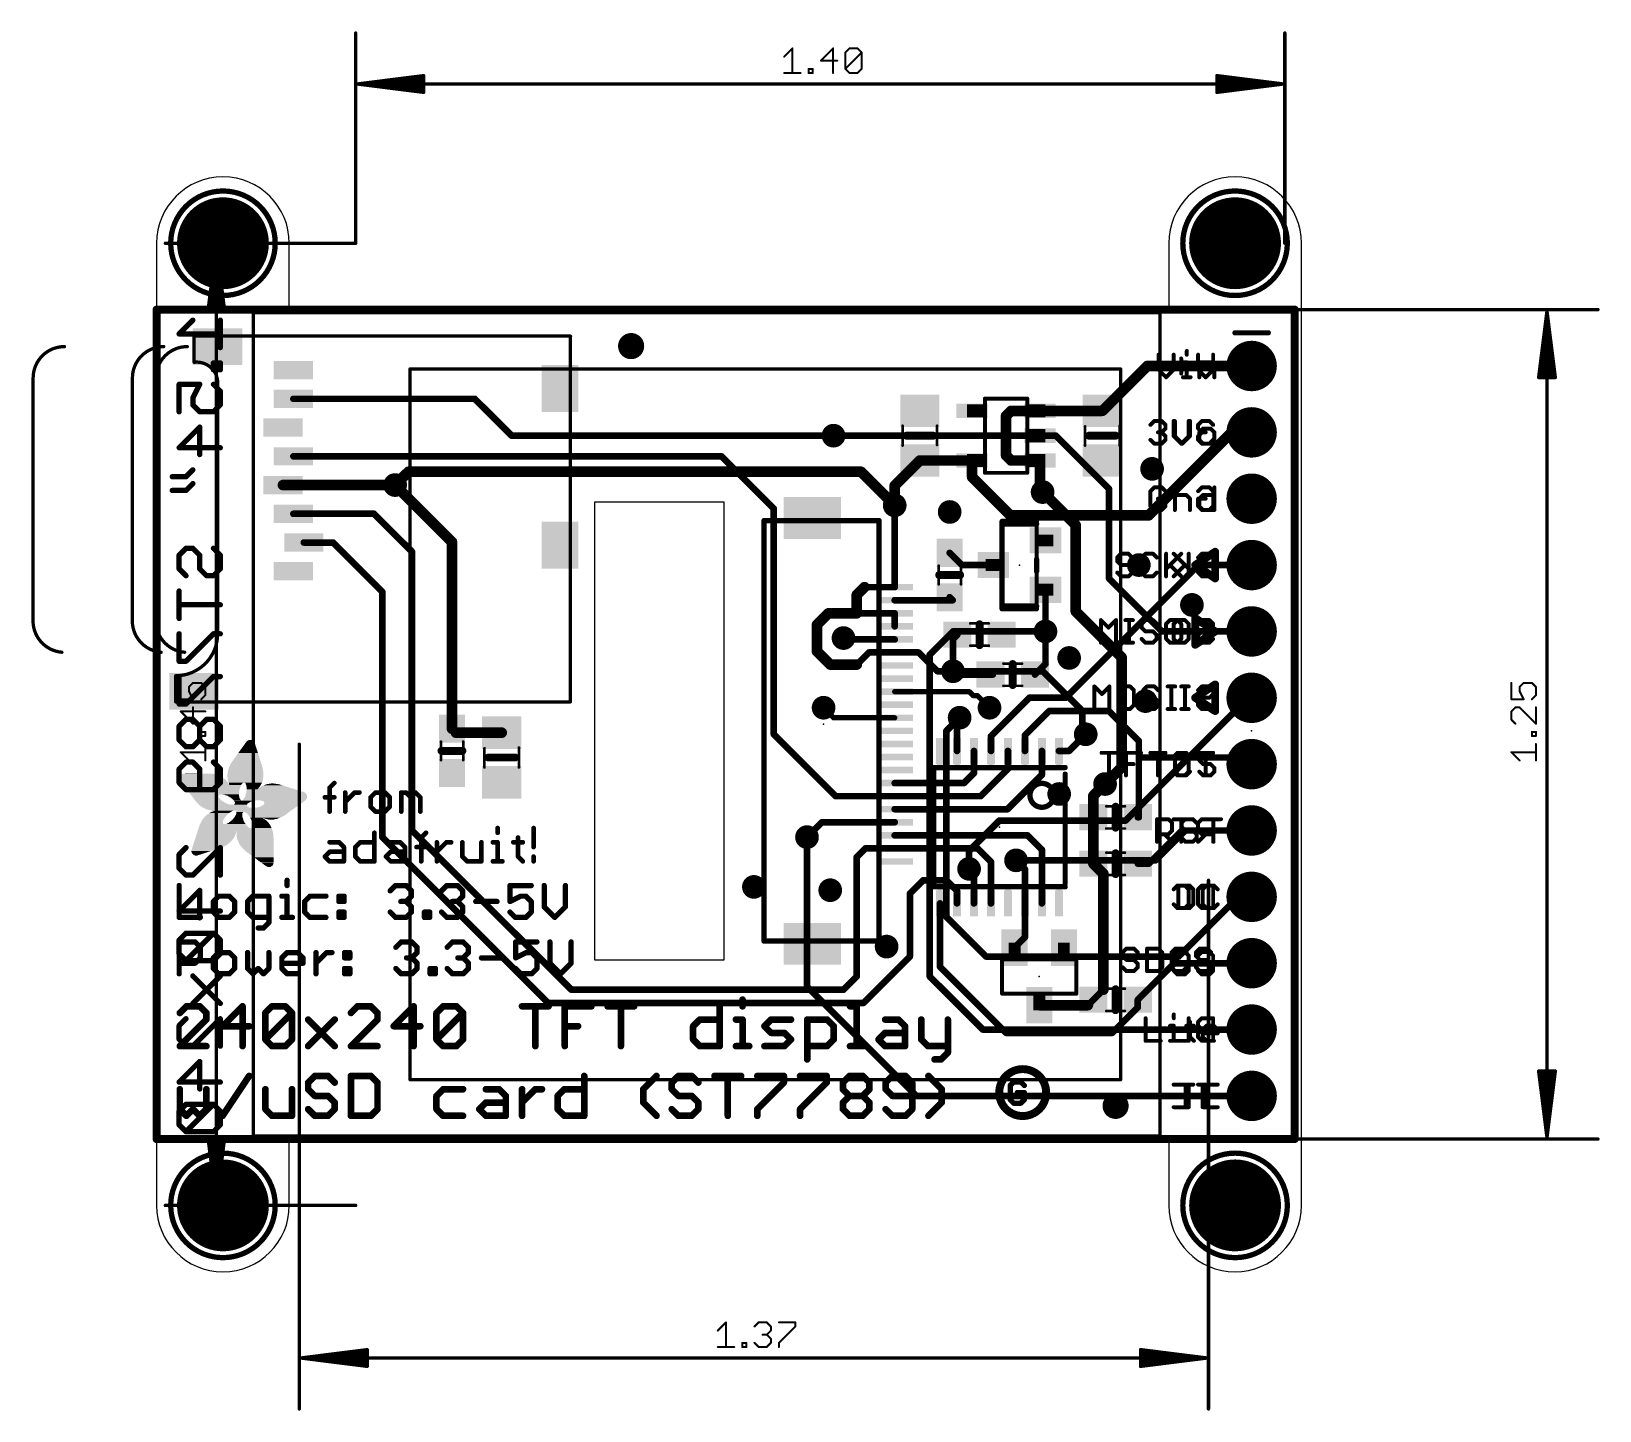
# Model space of a CAD drawing. Extents: x -9.9 to 50.1, y -10.4 to 42.4.
import ezdxf

# ---------------------------------------------------------------- set-up
doc = ezdxf.new("R2010")
doc.units = 0
for name, color, linetype in [('1', 12, 'CONTINUOUS'), ('16', 5, 'CONTINUOUS'), ('17', 110, 'CONTINUOUS'), ('18', 110, 'CONTINUOUS'), ('20', 53, 'CONTINUOUS'), ('21', 40, 'CONTINUOUS'), ('22', 6, 'CONTINUOUS'), ('23', 53, 'CONTINUOUS'), ('24', 6, 'CONTINUOUS'), ('47', 253, 'CONTINUOUS'), ('51', 253, 'CONTINUOUS')]:
    doc.layers.add(name, color=color, linetype=linetype)

# ---------------------------------------------------------------- blocks, each defined once
blk = doc.blocks.new('RECT')
blk.add_solid([(-0.5, -0.5), (0.5, -0.5), (-0.5, 0.5), (0.5, 0.5)])
blk = doc.blocks.new('ROUNDP')
at = {"const_width": 0.5}
blk.add_lwpolyline([(0, -0.25, 1), (0, 0.25, 1), (0, -0.25)], format="xyb", dxfattribs=at)
blk = doc.blocks.new('PIE')
at = {"const_width": 0.5}
blk.add_lwpolyline([(0, -0.25, 1), (0, 0.25, 1), (0, -0.25)], format="xyb", dxfattribs=at)
blk = doc.blocks.new('ROUNDV')
at = {"const_width": 0.5}
blk.add_lwpolyline([(0, -0.25, 1), (0, 0.25, 1), (0, -0.25)], format="xyb", dxfattribs=at)

msp = doc.modelspace()

# ---------------------------------------------------------------- linework, layer by layer
at = {"layer": '1'}
for points, const_width in [([(-5.08, 0), (-5.08, 31.75)], 0.3048), ([(-5.08, 31.75), (38.481, 31.75)], 0.3048), ([(38.481, 31.75), (38.481, 0)], 0.3048), ([(31.115, 27.874), (32.832, 29.591)], 0.4064), ([(32.832, 29.591), (36.83, 29.591)], 0.4064), ([(0.155, 28.334), (7.099, 28.334)], 0.254), ([(7.099, 28.334), (8.509, 26.924)], 0.254), ([(31.115, 27.874), (31.562, 28.321)], 0.254), ([(27.432, 27.686), (27.62, 27.874)], 0.4064), ([(27.432, 26.162), (27.432, 27.686)], 0.4064), ([(27.62, 27.874), (28.732, 27.874)], 0.4064), ([(28.732, 27.874), (31.115, 27.874)], 0.4064), ([(8.509, 26.924), (20.828, 26.924)], 0.254), ([(36.068, 27.051), (32.893, 23.876)], 0.4064), ([(36.83, 27.051), (36.068, 27.051)], 0.4064), ([(0.155, 26.134), (16.538, 26.134)], 0.254), ([(16.538, 26.134), (18.542, 24.13)], 0.254), ([(23.169, 25.013), (24.13, 25.974)], 0.4064), ([(24.13, 25.974), (26.132, 25.974)], 0.4064), ([(26.132, 25.974), (26.132, 25.339)], 0.4064), ([(27.62, 25.974), (27.432, 26.162)], 0.4064), ([(28.732, 25.974), (27.62, 25.974)], 0.4064), ([(28.732, 25.974), (28.732, 24.862)], 0.4064), ([(32.893, 23.876), (34.798, 25.781)], 0.254), ([(-0.245, 25.034), (4.049, 25.034)], 0.4064), ([(4.049, 25.034), (6.223, 22.86)], 0.4064), ([(23.169, 24.257), (23.169, 25.013)], 0.4064), ([(27.595, 23.876), (26.132, 25.339)], 0.4064), ([(28.732, 24.862), (28.829, 24.765)], 0.4064), ([(0.155, 23.934), (1.27, 23.934)], 0.254), ([(0.155, 23.934), (0.155, 23.934)], 0.254), ([(1.27, 23.934), (3.244, 23.934)], 0.254), ([(3.244, 23.934), (4.699, 22.479)], 0.254), ([(18.542, 24.13), (18.542, 15.494)], 0.254), ([(23.169, 21.125), (23.169, 24.257)], 0.254), ([(27.595, 23.876), (32.893, 23.876)], 0.4064), ([(1.677, 22.834), (0.555, 22.834)], 0.254), ([(3.556, 20.955), (1.677, 22.834)], 0.254), ([(6.223, 22.86), (6.223, 15.709)], 0.4064), ([(4.699, 22.479), (4.699, 11.811)], 0.254), ([(25.742, 21.971), (25.273, 22.44)], 0.254), ([(26.94, 21.971), (25.742, 21.971)], 0.254), ([(33.528, 20.701), (34.798, 21.971)], 0.254), ([(34.798, 21.971), (36.83, 21.971)], 0.254), ([(3.556, 11.557), (3.556, 20.955)], 0.254), ([(22.014, 21.125), (21.717, 20.828)], 0.4064), ([(21.717, 20.828), (21.717, 20.125)], 0.4064), ([(23.169, 21.125), (22.014, 21.125)], 0.254), ([(28.94, 21.021), (28.94, 19.431)], 0.254), ([(23.169, 20.625), (25.388, 20.625)], 0.254), ([(25.388, 20.625), (25.273, 20.74)], 0.254), ([(29.718, 16.891), (33.528, 20.701)], 0.254), ([(20.193, 19.685), (20.633, 20.125)], 0.4064), ([(20.193, 18.669), (20.193, 19.685)], 0.4064), ([(20.633, 20.125), (21.717, 20.125)], 0.4064), ([(21.717, 20.125), (23.169, 20.125)], 0.254), ([(23.169, 19.625), (23.169, 20.125)], 0.254), ([(21.261, 19.125), (21.209, 19.177)], 0.254), ([(23.169, 19.125), (21.261, 19.125)], 0.254), ([(25.566, 19.304), (25.4, 19.138)], 0.254), ([(25.4, 19.138), (25.4, 17.907)], 0.254), ([(28.94, 19.431), (28.94, 18.184)], 0.254), ([(20.701, 18.161), (20.193, 18.669)], 0.4064), ([(22.181, 18.625), (21.717, 18.161)], 0.254), ([(23.169, 18.625), (22.181, 18.625)], 0.254), ([(23.169, 18.625), (24.086, 18.625)], 0.254), ([(24.804, 17.907), (24.086, 18.625)], 0.254), ([(21.717, 18.161), (20.701, 18.161)], 0.4064), ([(24.804, 17.907), (25.4, 17.907)], 0.254), ([(25.527, 17.78), (25.4, 17.907)], 0.254), ([(28.94, 18.184), (28.536, 17.78)], 0.254), ([(26.836, 17.78), (25.527, 17.78)], 0.254), ([(26.924, 17.78), (26.836, 17.78)], 0.254), ([(23.169, 17.125), (26.0225, 17.125)], 0.2032), ([(26.0225, 17.125), (26.1723, 16.9752)], 0.2032), ([(26.1723, 16.9752), (26.3318, 16.9752)], 0.2032), ([(26.3318, 16.9752), (26.797, 16.51)], 0.2032), ([(26.853, 15.423), (28.321, 16.891)], 0.254), ([(28.321, 16.891), (29.718, 16.891)], 0.254), ([(20.832, 16.125), (20.447, 16.51)], 0.2032), ([(23.169, 16.125), (20.832, 16.125)], 0.2032), ([(25.553, 16.028), (25.654, 16.129)], 0.254), ([(28.153, 15.453), (29.083, 16.383)], 0.254), ([(29.083, 16.383), (31.369, 16.383)], 0.254), ([(31.369, 16.383), (32.512, 15.24)], 0.254), ([(6.377, 15.555), (6.223, 15.709)], 0.254), ([(8.128, 15.555), (6.377, 15.555)], 0.4064), ([(18.542, 15.494), (20.911, 13.125)], 0.254), ([(25.553, 14.8558), (25.553, 16.028)], 0.254), ([(30.48, 15.494), (29.8418, 14.8558)], 0.254), ([(26.853, 14.8558), (26.853, 15.423)], 0.254), ([(28.153, 14.8558), (28.153, 15.453)], 0.254), ([(32.512, 15.24), (32.512, 14.605)], 0.254), ([(26.203, 14.011), (26.203, 14.8558)], 0.254), ([(27.503, 14.168), (27.503, 14.8558)], 0.254), ([(28.803, 13.944), (28.803, 14.8558)], 0.254), ([(29.8418, 14.8558), (29.453, 14.8558)], 0.254), ([(32.512, 14.605), (32.512, 12.319)], 0.254), ([(32.512, 14.605), (36.576, 14.605)], 0.254), ([(36.576, 14.605), (36.83, 14.351)], 0.254), ([(25.817, 13.625), (26.203, 14.011)], 0.254), ([(26.46, 13.125), (27.503, 14.168)], 0.254), ([(27.484, 12.625), (28.803, 13.944)], 0.254), ([(20.911, 13.125), (23.169, 13.125)], 0.254), ([(23.169, 13.625), (25.817, 13.625)], 0.254), ([(23.169, 13.125), (26.46, 13.125)], 0.254), ([(31.2206, 13.589), (30.773, 13.1414)], 0.4064), ([(30.773, 12.319), (30.773, 13.1414)], 0.4064), ([(23.169, 12.625), (27.484, 12.625)], 0.254), ([(20.38, 12.125), (19.812, 11.557)], 0.254), ([(23.169, 12.125), (20.38, 12.125)], 0.254), ([(30.773, 10.541), (30.773, 12.319)], 0.4064), ([(32.473, 12.319), (32.512, 12.319)], 0.254), ([(9.906, 5.207), (3.556, 11.557)], 0.254), ([(4.699, 11.811), (10.795, 5.715)], 0.254), ([(23.169, 11.625), (28.253, 11.625)], 0.254), ([(28.253, 11.625), (28.803, 11.075)], 0.254), ([(32.893, 10.541), (34.163, 11.811)], 0.254), ([(34.163, 11.811), (36.83, 11.811)], 0.254), ([(21.717, 10.795), (22.047, 11.125)], 0.254), ([(21.717, 6.223), (21.717, 10.795)], 0.254), ([(22.047, 11.125), (23.169, 11.125)], 0.254), ([(23.169, 11.125), (26.34, 11.125)], 0.254), ([(26.34, 11.125), (26.853, 10.612)], 0.254), ([(28.803, 11.075), (28.803, 9.0202)], 0.254), ([(26.0155, 10.3074), (26.0155, 10.3416)], 0.254), ([(26.203, 10.1199), (26.0155, 10.3074)], 0.254), ([(26.203, 9.0202), (26.203, 10.1199)], 0.254), ([(26.853, 10.612), (26.853, 9.0202)], 0.254), ([(28.153, 10.328), (27.813, 10.668)], 0.254), ([(28.153, 9.0202), (28.153, 10.328)], 0.254), ([(31.154, 10.16), (30.773, 10.541)], 0.4064), ([(31.154, 10.16), (31.154, 5.715)], 0.4064), ([(32.473, 10.541), (32.893, 10.541)], 0.254), ([(24.257, 9.906), (23.749, 9.398)], 0.254), ([(25.146, 9.906), (24.257, 9.906)], 0.254), ([(25.553, 9.499), (25.146, 9.906)], 0.254), ([(25.553, 9.0202), (25.553, 9.499)], 0.254), ([(23.749, 9.398), (23.749, 6.985)], 0.254), ([(24.903, 9.0202), (24.903, 6.593)], 0.254), ([(28.153, 9.0202), (28.153, 7.724)], 0.254), ([(28.153, 7.724), (27.752, 7.323)], 0.254), ([(23.749, 6.985), (21.971, 5.207)], 0.254), ([(24.903, 6.593), (27.432, 4.064)], 0.254), ([(32.473, 5.334), (33.87, 6.731)], 0.254), ([(33.87, 6.731), (36.83, 6.731)], 0.254), ([(21.209, 5.715), (21.717, 6.223)], 0.254), ([(10.795, 5.715), (21.209, 5.715)], 0.254), ([(30.562, 5.123), (30.773, 5.334)], 0.254), ([(30.773, 5.334), (31.154, 5.715)], 0.254), ([(32.473, 5.041), (32.473, 5.334)], 0.254), ([(21.971, 5.207), (9.906, 5.207)], 0.254), ([(28.702, 5.123), (30.562, 5.123)], 0.4064), ([(31.496, 4.064), (32.473, 5.041)], 0.254), ([(27.432, 4.064), (31.496, 4.064)], 0.254), ([(38.481, 0), (-5.08, 0)], 0.3048)]:
    msp.add_lwpolyline(points, dxfattribs=dict(at, const_width=const_width))
for points, const_width in [([(-5.0038, 31.75, 1), (-5.1562, 31.75)], 0.1524), ([(-5.08, 31.8262, 1), (-5.08, 31.6738)], 0.1524), ([(38.5572, 31.75, 1), (38.4048, 31.75)], 0.1524), ([(38.481, 31.6738, 1), (38.481, 31.8262)], 0.1524), ([(32.832, 29.6926, 1), (32.832, 29.4894)], 0.2032), ([(32.9038, 29.5192, 1), (32.7602, 29.6628)], 0.2032), ([(36.83, 29.4894, 1), (36.83, 29.6926)], 0.2032), ([(0.155, 28.3975, 1), (0.155, 28.2705)], 0.127), ([(7.1439, 28.3789, 1), (7.0541, 28.2891)], 0.127), ([(7.099, 28.2705, 1), (7.099, 28.3975)], 0.127), ([(31.6069, 28.2761, 1), (31.5171, 28.3659)], 0.127), ([(27.5336, 27.686, 1), (27.3304, 27.686)], 0.2032), ([(27.3602, 27.7578, 1), (27.5038, 27.6142)], 0.2032), ([(27.62, 27.9756, 1), (27.62, 27.7724)], 0.2032), ([(27.6918, 27.8022, 1), (27.5482, 27.9458)], 0.2032), ([(28.732, 27.9756, 1), (28.732, 27.7724)], 0.2032), ([(28.732, 27.7724, 1), (28.732, 27.9756)], 0.2032), ([(31.0432, 27.9458, 1), (31.1868, 27.8022)], 0.2032), ([(31.0701, 27.9189, 1), (31.1599, 27.8291)], 0.127), ([(31.115, 27.7724, 1), (31.115, 27.9756)], 0.2032), ([(8.509, 26.9875, 1), (8.509, 26.8605)], 0.127), ([(8.4641, 26.8791, 1), (8.5539, 26.9689)], 0.127), ([(20.828, 26.8605, 1), (20.828, 26.9875)], 0.127), ([(36.068, 27.1526, 1), (36.068, 26.9494)], 0.2032), ([(36.1398, 26.9792, 1), (35.9962, 27.1228)], 0.2032), ([(36.83, 26.9494, 1), (36.83, 27.1526)], 0.2032), ([(0.155, 26.1975, 1), (0.155, 26.0705)], 0.127), ([(16.5829, 26.1789, 1), (16.4931, 26.0891)], 0.127), ([(16.538, 26.0705, 1), (16.538, 26.1975)], 0.127), ([(24.13, 26.0756, 1), (24.13, 25.8724)], 0.2032), ([(24.2018, 25.9022, 1), (24.0582, 26.0458)], 0.2032), ([(26.2336, 25.974, 1), (26.0304, 25.974)], 0.2032), ([(26.132, 25.8724, 1), (26.132, 26.0756)], 0.2032), ([(27.3304, 26.162, 1), (27.5336, 26.162)], 0.2032), ([(27.5038, 26.2338, 1), (27.3602, 26.0902)], 0.2032), ([(27.62, 26.0756, 1), (27.62, 25.8724)], 0.2032), ([(27.5482, 25.9022, 1), (27.6918, 26.0458)], 0.2032), ([(28.8336, 25.974, 1), (28.6304, 25.974)], 0.2032), ([(28.732, 25.8724, 1), (28.732, 26.0756)], 0.2032), ([(34.8429, 25.7361, 1), (34.7531, 25.8259)], 0.127), ([(-0.245, 25.1356, 1), (-0.245, 24.9324)], 0.2032), ([(4.1208, 25.1058, 1), (3.9772, 24.9622)], 0.2032), ([(4.049, 24.9324, 1), (4.049, 25.1356)], 0.2032), ([(23.2706, 25.013, 1), (23.0674, 25.013)], 0.2032), ([(26.0304, 25.339, 1), (26.2336, 25.339)], 0.2032), ([(26.2038, 25.4108, 1), (26.0602, 25.2672)], 0.2032), ([(23.0972, 25.0848, 1), (23.2408, 24.9412)], 0.2032), ([(28.6304, 24.862, 1), (28.8336, 24.862)], 0.2032), ([(28.8038, 24.9338, 1), (28.6602, 24.7902)], 0.2032), ([(28.7572, 24.6932, 1), (28.9008, 24.8368)], 0.2032), ([(0.155, 23.9975, 1), (0.155, 23.8705)], 0.127), ([(0.155, 23.9975, 1), (0.155, 23.8705)], 0.127), ([(0.155, 23.8705, 1), (0.155, 23.9975)], 0.127), ([(1.27, 23.9975, 1), (1.27, 23.8705)], 0.127), ([(1.27, 23.8705, 1), (1.27, 23.9975)], 0.127), ([(3.2889, 23.9789, 1), (3.1991, 23.8891)], 0.127), ([(3.244, 23.8705, 1), (3.244, 23.9975)], 0.127), ([(18.6055, 24.13, 1), (18.4785, 24.13)], 0.127), ([(18.4971, 24.0851, 1), (18.5869, 24.1749)], 0.127), ([(23.0674, 24.257, 1), (23.2706, 24.257)], 0.2032), ([(23.2325, 24.257, 1), (23.1055, 24.257)], 0.127), ([(27.595, 23.9776, 1), (27.595, 23.7744)], 0.2032), ([(27.5232, 23.8042, 1), (27.6668, 23.9478)], 0.2032), ([(32.8212, 23.9478, 1), (32.9648, 23.8042)], 0.2032), ([(32.893, 23.7744, 1), (32.893, 23.9776)], 0.2032), ([(32.8481, 23.9209, 1), (32.9379, 23.8311)], 0.127), ([(0.555, 22.8975, 1), (0.555, 22.7705)], 0.127), ([(1.7219, 22.8789, 1), (1.6321, 22.7891)], 0.127), ([(1.677, 22.7705, 1), (1.677, 22.8975)], 0.127), ([(6.3246, 22.86, 1), (6.1214, 22.86)], 0.2032), ([(6.1512, 22.7882, 1), (6.2948, 22.9318)], 0.2032), ([(4.7625, 22.479, 1), (4.6355, 22.479)], 0.127), ([(4.6541, 22.4341, 1), (4.7439, 22.5239)], 0.127), ([(25.3179, 22.4849, 1), (25.2281, 22.3951)], 0.127), ([(25.742, 22.0345, 1), (25.742, 21.9075)], 0.127), ([(25.6971, 21.9261, 1), (25.7869, 22.0159)], 0.127), ([(26.94, 21.9075, 1), (26.94, 22.0345)], 0.127), ([(34.798, 22.0345, 1), (34.798, 21.9075)], 0.127), ([(34.8429, 21.9261, 1), (34.7531, 22.0159)], 0.127), ([(36.83, 21.9075, 1), (36.83, 22.0345)], 0.127), ([(3.6195, 20.955, 1), (3.4925, 20.955)], 0.127), ([(3.5111, 20.9101, 1), (3.6009, 20.9999)], 0.127), ([(21.8186, 20.828, 1), (21.6154, 20.828)], 0.2032), ([(22.0858, 21.0532, 1), (21.9422, 21.1968)], 0.2032), ([(22.014, 21.1885, 1), (22.014, 21.0615)], 0.127), ([(23.1055, 21.125, 1), (23.2325, 21.125)], 0.127), ([(23.169, 21.0615, 1), (23.169, 21.1885)], 0.127), ([(29.0035, 21.021, 1), (28.8765, 21.021)], 0.127), ([(21.6452, 20.8998, 1), (21.7888, 20.7562)], 0.2032), ([(23.169, 20.6885, 1), (23.169, 20.5615)], 0.127), ([(25.3179, 20.7849, 1), (25.2281, 20.6951)], 0.127), ([(25.3431, 20.5801, 1), (25.4329, 20.6699)], 0.127), ([(25.388, 20.5615, 1), (25.388, 20.6885)], 0.127), ([(33.4831, 20.7459, 1), (33.5729, 20.6561)], 0.127), ([(33.5729, 20.6561, 1), (33.4831, 20.7459)], 0.127), ([(20.2946, 19.685, 1), (20.0914, 19.685)], 0.2032), ([(20.1212, 19.7568, 1), (20.2648, 19.6132)], 0.2032), ([(20.633, 20.2266, 1), (20.633, 20.0234)], 0.2032), ([(20.7048, 20.0532, 1), (20.5612, 20.1968)], 0.2032), ([(21.6154, 20.125, 1), (21.8186, 20.125)], 0.2032), ([(21.717, 20.1885, 1), (21.717, 20.0615)], 0.127), ([(21.717, 20.0234, 1), (21.717, 20.2266)], 0.2032), ([(23.2325, 20.125, 1), (23.1055, 20.125)], 0.127), ([(23.169, 20.0615, 1), (23.169, 20.1885)], 0.127), ([(21.2539, 19.2219, 1), (21.1641, 19.1321)], 0.127), ([(21.261, 19.1885, 1), (21.261, 19.0615)], 0.127), ([(21.2161, 19.0801, 1), (21.3059, 19.1699)], 0.127), ([(23.1055, 19.625, 1), (23.2325, 19.625)], 0.127), ([(23.169, 19.0615, 1), (23.169, 19.1885)], 0.127), ([(25.4635, 19.138, 1), (25.3365, 19.138)], 0.127), ([(25.3551, 19.1829, 1), (25.4449, 19.0931)], 0.127), ([(25.6109, 19.2591, 1), (25.5211, 19.3489)], 0.127), ([(29.0035, 19.431, 1), (28.8765, 19.431)], 0.127), ([(28.8765, 19.431, 1), (29.0035, 19.431)], 0.127), ([(20.0914, 18.669, 1), (20.2946, 18.669)], 0.2032), ([(20.2648, 18.7408, 1), (20.1212, 18.5972)], 0.2032), ([(22.181, 18.6885, 1), (22.181, 18.5615)], 0.127), ([(22.2259, 18.5801, 1), (22.1361, 18.6699)], 0.127), ([(23.169, 18.6885, 1), (23.169, 18.5615)], 0.127), ([(23.169, 18.5615, 1), (23.169, 18.6885)], 0.127), ([(24.1309, 18.6699, 1), (24.0411, 18.5801)], 0.127), ([(24.086, 18.5615, 1), (24.086, 18.6885)], 0.127), ([(20.701, 18.2626, 1), (20.701, 18.0594)], 0.2032), ([(20.6292, 18.0892, 1), (20.7728, 18.2328)], 0.2032), ([(21.6721, 18.2059, 1), (21.7619, 18.1161)], 0.127), ([(21.717, 18.0594, 1), (21.717, 18.2626)], 0.2032), ([(24.804, 17.9705, 1), (24.804, 17.8435)], 0.127), ([(24.7591, 17.8621, 1), (24.8489, 17.9519)], 0.127), ([(25.4449, 17.9519, 1), (25.3551, 17.8621)], 0.127), ([(25.4, 17.8435, 1), (25.4, 17.9705)], 0.127), ([(28.8765, 18.184, 1), (29.0035, 18.184)], 0.127), ([(28.9849, 18.1391, 1), (28.8951, 18.2289)], 0.127), ([(25.3365, 17.907, 1), (25.4635, 17.907)], 0.127), ([(25.527, 17.8435, 1), (25.527, 17.7165)], 0.127), ([(25.4821, 17.7351, 1), (25.5719, 17.8249)], 0.127), ([(26.836, 17.8435, 1), (26.836, 17.7165)], 0.127), ([(26.836, 17.7165, 1), (26.836, 17.8435)], 0.127), ([(26.924, 17.7165, 1), (26.924, 17.8435)], 0.127), ([(28.4911, 17.8249, 1), (28.5809, 17.7351)], 0.127), ([(23.169, 17.1758, 1), (23.169, 17.0742)], 0.1016), ([(26.0584, 17.1609, 1), (25.9865, 17.0891)], 0.1016), ([(26.0225, 17.0742, 1), (26.0225, 17.1758)], 0.1016), ([(26.1723, 17.026, 1), (26.1723, 16.9244)], 0.1016), ([(26.1363, 16.9393, 1), (26.2082, 17.0111)], 0.1016), ([(26.3677, 17.0111, 1), (26.2959, 16.9393)], 0.1016), ([(26.3318, 16.9244, 1), (26.3318, 17.026)], 0.1016), ([(28.321, 16.9545, 1), (28.321, 16.8275)], 0.127), ([(28.3659, 16.8461, 1), (28.2761, 16.9359)], 0.127), ([(29.6731, 16.9359, 1), (29.7629, 16.8461)], 0.127), ([(29.718, 16.8275, 1), (29.718, 16.9545)], 0.127), ([(20.4829, 16.5459, 1), (20.4111, 16.4741)], 0.1016), ([(20.832, 16.1758, 1), (20.832, 16.0742)], 0.1016), ([(20.7961, 16.0891, 1), (20.8679, 16.1609)], 0.1016), ([(23.169, 16.0742, 1), (23.169, 16.1758)], 0.1016), ([(25.6989, 16.0841, 1), (25.6091, 16.1739)], 0.127), ([(26.7611, 16.4741, 1), (26.8329, 16.5459)], 0.1016), ([(29.083, 16.4465, 1), (29.083, 16.3195)], 0.127), ([(29.1279, 16.3381, 1), (29.0381, 16.4279)], 0.127), ([(31.4139, 16.4279, 1), (31.3241, 16.3381)], 0.127), ([(31.369, 16.3195, 1), (31.369, 16.4465)], 0.127), ([(6.1214, 15.709, 1), (6.3246, 15.709)], 0.2032), ([(6.2679, 15.7539, 1), (6.1781, 15.6641)], 0.127), ([(6.377, 15.6566, 1), (6.377, 15.4534)], 0.2032), ([(6.3321, 15.5101, 1), (6.4219, 15.5999)], 0.127), ([(8.128, 15.4534, 1), (8.128, 15.6566)], 0.2032), ([(18.5869, 15.5389, 1), (18.4971, 15.4491)], 0.127), ([(25.6165, 16.028, 1), (25.4895, 16.028)], 0.127), ([(25.5081, 16.0729, 1), (25.5979, 15.9831)], 0.127), ([(30.5249, 15.4491, 1), (30.4351, 15.5389)], 0.127), ([(18.4785, 15.494, 1), (18.6055, 15.494)], 0.127), ([(26.9165, 15.423, 1), (26.7895, 15.423)], 0.127), ([(26.8081, 15.4679, 1), (26.8979, 15.3781)], 0.127), ([(28.2165, 15.453, 1), (28.0895, 15.453)], 0.127), ([(28.1081, 15.4979, 1), (28.1979, 15.4081)], 0.127), ([(32.5755, 15.24, 1), (32.4485, 15.24)], 0.127), ([(32.4671, 15.1951, 1), (32.5569, 15.2849)], 0.127), ([(25.4895, 14.8558, 1), (25.6165, 14.8558)], 0.127), ([(26.2665, 14.8558, 1), (26.1395, 14.8558)], 0.127), ([(26.7895, 14.8558, 1), (26.9165, 14.8558)], 0.127), ([(27.5665, 14.8558, 1), (27.4395, 14.8558)], 0.127), ([(28.0895, 14.8558, 1), (28.2165, 14.8558)], 0.127), ([(28.8665, 14.8558, 1), (28.7395, 14.8558)], 0.127), ([(29.453, 14.9193, 1), (29.453, 14.7923)], 0.127), ([(29.7969, 14.9007, 1), (29.8867, 14.8109)], 0.127), ([(29.8418, 14.7923, 1), (29.8418, 14.9193)], 0.127), ([(32.5755, 14.605, 1), (32.4485, 14.605)], 0.127), ([(32.512, 14.6685, 1), (32.512, 14.5415)], 0.127), ([(32.4485, 14.605, 1), (32.5755, 14.605)], 0.127), ([(36.6209, 14.6499, 1), (36.5311, 14.5601)], 0.127), ([(36.576, 14.5415, 1), (36.576, 14.6685)], 0.127), ([(36.7851, 14.3061, 1), (36.8749, 14.3959)], 0.127), ([(26.1395, 14.011, 1), (26.2665, 14.011)], 0.127), ([(26.2479, 13.9661, 1), (26.1581, 14.0559)], 0.127), ([(27.4395, 14.168, 1), (27.5665, 14.168)], 0.127), ([(27.5479, 14.1231, 1), (27.4581, 14.2129)], 0.127), ([(28.7395, 13.944, 1), (28.8665, 13.944)], 0.127), ([(28.8479, 13.8991, 1), (28.7581, 13.9889)], 0.127), ([(20.911, 13.1885, 1), (20.911, 13.0615)], 0.127), ([(20.8661, 13.0801, 1), (20.9559, 13.1699)], 0.127), ([(23.169, 13.6885, 1), (23.169, 13.5615)], 0.127), ([(23.169, 13.1885, 1), (23.169, 13.0615)], 0.127), ([(23.169, 13.0615, 1), (23.169, 13.1885)], 0.127), ([(25.7721, 13.6699, 1), (25.8619, 13.5801)], 0.127), ([(25.817, 13.5615, 1), (25.817, 13.6885)], 0.127), ([(26.4151, 13.1699, 1), (26.5049, 13.0801)], 0.127), ([(26.46, 13.0615, 1), (26.46, 13.1885)], 0.127), ([(30.8746, 13.1414, 1), (30.6714, 13.1414)], 0.2032), ([(30.7012, 13.2132, 1), (30.8448, 13.0696)], 0.2032), ([(31.2924, 13.5172, 1), (31.1488, 13.6608)], 0.2032), ([(23.169, 12.6885, 1), (23.169, 12.5615)], 0.127), ([(27.4391, 12.6699, 1), (27.5289, 12.5801)], 0.127), ([(27.484, 12.5615, 1), (27.484, 12.6885)], 0.127), ([(20.38, 12.1885, 1), (20.38, 12.0615)], 0.127), ([(20.4249, 12.0801, 1), (20.3351, 12.1699)], 0.127), ([(23.169, 12.0615, 1), (23.169, 12.1885)], 0.127), ([(30.8746, 12.319, 1), (30.6714, 12.319)], 0.2032), ([(30.6714, 12.319, 1), (30.8746, 12.319)], 0.2032), ([(32.473, 12.3825, 1), (32.473, 12.2555)], 0.127), ([(32.4485, 12.319, 1), (32.5755, 12.319)], 0.127), ([(32.512, 12.2555, 1), (32.512, 12.3825)], 0.127), ([(3.6009, 11.6019, 1), (3.5111, 11.5121)], 0.127), ([(3.4925, 11.557, 1), (3.6195, 11.557)], 0.127), ([(4.7439, 11.8559, 1), (4.6541, 11.7661)], 0.127), ([(4.6355, 11.811, 1), (4.7625, 11.811)], 0.127), ([(19.7671, 11.6019, 1), (19.8569, 11.5121)], 0.127), ([(23.169, 11.6885, 1), (23.169, 11.5615)], 0.127), ([(28.2979, 11.6699, 1), (28.2081, 11.5801)], 0.127), ([(28.253, 11.5615, 1), (28.253, 11.6885)], 0.127), ([(34.163, 11.8745, 1), (34.163, 11.7475)], 0.127), ([(34.2079, 11.7661, 1), (34.1181, 11.8559)], 0.127), ([(36.83, 11.7475, 1), (36.83, 11.8745)], 0.127), ([(21.7805, 10.795, 1), (21.6535, 10.795)], 0.127), ([(21.6721, 10.8399, 1), (21.7619, 10.7501)], 0.127), ([(22.047, 11.1885, 1), (22.047, 11.0615)], 0.127), ([(22.0919, 11.0801, 1), (22.0021, 11.1699)], 0.127), ([(23.169, 11.1885, 1), (23.169, 11.0615)], 0.127), ([(23.169, 11.0615, 1), (23.169, 11.1885)], 0.127), ([(26.3849, 11.1699, 1), (26.2951, 11.0801)], 0.127), ([(26.34, 11.0615, 1), (26.34, 11.1885)], 0.127), ([(28.8665, 11.075, 1), (28.7395, 11.075)], 0.127), ([(28.7581, 11.0301, 1), (28.8479, 11.1199)], 0.127), ([(26.079, 10.3416, 1), (25.952, 10.3416)], 0.127), ([(26.0604, 10.3523, 1), (25.9706, 10.2625)], 0.127), ([(25.952, 10.3074, 1), (26.079, 10.3074)], 0.127), ([(26.2665, 10.1199, 1), (26.1395, 10.1199)], 0.127), ([(26.1581, 10.075, 1), (26.2479, 10.1648)], 0.127), ([(26.9165, 10.612, 1), (26.7895, 10.612)], 0.127), ([(26.8081, 10.5671, 1), (26.8979, 10.6569)], 0.127), ([(27.8579, 10.7129, 1), (27.7681, 10.6231)], 0.127), ([(28.2165, 10.328, 1), (28.0895, 10.328)], 0.127), ([(28.1081, 10.2831, 1), (28.1979, 10.3729)], 0.127), ([(30.6714, 10.541, 1), (30.8746, 10.541)], 0.2032), ([(30.8448, 10.6128, 1), (30.7012, 10.4692)], 0.2032), ([(31.2556, 10.16, 1), (31.0524, 10.16)], 0.2032), ([(31.0822, 10.0882, 1), (31.2258, 10.2318)], 0.2032), ([(32.473, 10.6045, 1), (32.473, 10.4775)], 0.127), ([(32.8481, 10.5859, 1), (32.9379, 10.4961)], 0.127), ([(32.893, 10.4775, 1), (32.893, 10.6045)], 0.127), ([(24.257, 9.9695, 1), (24.257, 9.8425)], 0.127), ([(24.3019, 9.8611, 1), (24.2121, 9.9509)], 0.127), ([(25.1909, 9.9509, 1), (25.1011, 9.8611)], 0.127), ([(25.146, 9.8425, 1), (25.146, 9.9695)], 0.127), ([(25.6165, 9.499, 1), (25.4895, 9.499)], 0.127), ([(25.5081, 9.4541, 1), (25.5979, 9.5439)], 0.127), ([(23.8125, 9.398, 1), (23.6855, 9.398)], 0.127), ([(23.7041, 9.4429, 1), (23.7939, 9.3531)], 0.127), ([(24.9665, 9.0202, 1), (24.8395, 9.0202)], 0.127), ([(25.4895, 9.0202, 1), (25.6165, 9.0202)], 0.127), ([(26.1395, 9.0202, 1), (26.2665, 9.0202)], 0.127), ([(26.7895, 9.0202, 1), (26.9165, 9.0202)], 0.127), ([(28.2165, 9.0202, 1), (28.0895, 9.0202)], 0.127), ([(28.0895, 9.0202, 1), (28.2165, 9.0202)], 0.127), ([(28.7395, 9.0202, 1), (28.8665, 9.0202)], 0.127), ([(28.1979, 7.6791, 1), (28.1081, 7.7689)], 0.127), ([(27.7071, 7.3679, 1), (27.7969, 7.2781)], 0.127), ([(28.0895, 7.724, 1), (28.2165, 7.724)], 0.127), ([(23.6855, 6.985, 1), (23.8125, 6.985)], 0.127), ([(23.7939, 6.9401, 1), (23.7041, 7.0299)], 0.127), ([(24.9479, 6.6379, 1), (24.8581, 6.5481)], 0.127), ([(24.8395, 6.593, 1), (24.9665, 6.593)], 0.127), ([(33.87, 6.7945, 1), (33.87, 6.6675)], 0.127), ([(33.9149, 6.6861, 1), (33.8251, 6.7759)], 0.127), ([(36.83, 6.6675, 1), (36.83, 6.7945)], 0.127), ([(21.6535, 6.223, 1), (21.7805, 6.223)], 0.127), ([(21.7619, 6.1781, 1), (21.6721, 6.2679)], 0.127), ([(10.795, 5.7785, 1), (10.795, 5.6515)], 0.127), ([(10.7501, 5.6701, 1), (10.8399, 5.7599)], 0.127), ([(21.1641, 5.7599, 1), (21.2539, 5.6701)], 0.127), ([(21.209, 5.6515, 1), (21.209, 5.7785)], 0.127), ([(30.7281, 5.3789, 1), (30.8179, 5.2891)], 0.127), ([(30.8179, 5.2891, 1), (30.7281, 5.3789)], 0.127), ([(31.0524, 5.715, 1), (31.2556, 5.715)], 0.2032), ([(31.1989, 5.6701, 1), (31.1091, 5.7599)], 0.127), ([(32.5365, 5.334, 1), (32.4095, 5.334)], 0.127), ([(32.4281, 5.3789, 1), (32.5179, 5.2891)], 0.127), ([(9.906, 5.2705, 1), (9.906, 5.1435)], 0.127), ([(9.8611, 5.1621, 1), (9.9509, 5.2519)], 0.127), ([(21.9261, 5.2519, 1), (22.0159, 5.1621)], 0.127), ([(21.971, 5.1435, 1), (21.971, 5.2705)], 0.127), ([(28.702, 5.2246, 1), (28.702, 5.0214)], 0.2032), ([(30.5171, 5.1679, 1), (30.6069, 5.0781)], 0.127), ([(30.562, 5.0214, 1), (30.562, 5.2246)], 0.2032), ([(32.4095, 5.041, 1), (32.5365, 5.041)], 0.127), ([(32.5179, 4.9961, 1), (32.4281, 5.0859)], 0.127), ([(27.432, 4.1275, 1), (27.432, 4.0005)], 0.127), ([(27.3871, 4.0191, 1), (27.4769, 4.1089)], 0.127), ([(31.4511, 4.1089, 1), (31.5409, 4.0191)], 0.127), ([(31.496, 4.0005, 1), (31.496, 4.1275)], 0.127), ([(-5.08, 0.0762, 1), (-5.08, -0.0762)], 0.1524), ([(-5.1562, 0, 1), (-5.0038, 0)], 0.1524), ([(38.4048, 0, 1), (38.5572, 0)], 0.1524), ([(38.481, -0.0762, 1), (38.481, 0.0762)], 0.1524)]:
    msp.add_lwpolyline(points, format="xyb", dxfattribs=dict(at, const_width=const_width))
at = {"layer": '16'}
for points, const_width in [([(-5.08, 0), (-5.08, 31.75)], 0.3048), ([(-5.08, 31.75), (38.481, 31.75)], 0.3048), ([(38.481, 31.75), (38.481, 0)], 0.3048), ([(20.828, 26.924), (29.337, 26.924)], 0.254), ([(29.337, 26.924), (31.369, 24.892)], 0.254), ([(4.049, 25.034), (4.557, 25.542)], 0.4064), ([(21.884, 25.542), (4.557, 25.542)], 0.4064), ([(21.884, 25.542), (23.169, 24.257)], 0.4064), ([(30.099, 23.495), (28.829, 24.765)], 0.4064), ([(31.369, 24.892), (31.369, 21.463)], 0.254), ([(30.099, 20.193), (30.099, 23.495)], 0.4064), ([(31.369, 21.463), (33.401, 19.431)], 0.254), ([(31.8556, 18.4364), (30.099, 20.193)], 0.4064), ([(24.511, 18.542), (25.4, 19.431)], 0.254), ([(25.4, 19.431), (28.94, 19.431)], 0.254), ([(33.401, 19.431), (36.83, 19.431)], 0.254), ([(24.511, 18.542), (24.511, 6.223)], 0.254), ([(31.8556, 18.4364), (31.8556, 14.224)], 0.4064), ([(28.829, 17.907), (25.4, 17.907)], 0.254), ([(30.353, 16.383), (28.829, 17.907)], 0.254), ([(36.703, 16.891), (32.004, 12.192)], 0.254), ([(36.703, 16.891), (36.83, 16.891)], 0.254), ([(25.654, 16.129), (25.146, 15.621)], 0.254), ([(30.353, 16.383), (30.353, 15.621)], 0.254), ([(25.146, 15.621), (25.146, 8.509)], 0.254), ([(30.353, 15.621), (30.48, 15.494)], 0.254), ([(31.2206, 13.589), (31.8556, 14.224)], 0.4064), ([(26.0155, 11.0295), (27.178, 12.192)], 0.254), ([(27.178, 12.192), (32.004, 12.192)], 0.254), ([(19.812, 11.557), (19.812, 5.842)], 0.254), ([(33.147, 10.668), (34.29, 11.811)], 0.254), ([(34.29, 11.811), (36.83, 11.811)], 0.254), ([(26.0155, 10.3416), (26.0155, 11.0295)], 0.254), ([(27.813, 10.668), (33.147, 10.668)], 0.254), ([(35.052, 8.001), (36.322, 9.271)], 0.254), ([(36.322, 9.271), (36.83, 9.271)], 0.254), ([(25.146, 8.509), (26.67, 6.985)], 0.254), ([(35.052, 8.001), (34.163, 7.112)], 0.254), ([(34.163, 7.112), (34.036, 6.985)], 0.254), ([(34.036, 6.985), (26.67, 6.985)], 0.254), ([(24.511, 6.223), (26.543, 4.191)], 0.254), ([(19.812, 5.842), (24.003, 1.651)], 0.254), ([(26.543, 4.191), (36.83, 4.191)], 0.254), ([(24.003, 1.651), (36.83, 1.651)], 0.254), ([(38.481, 0), (-5.08, 0)], 0.3048)]:
    msp.add_lwpolyline(points, dxfattribs=dict(at, const_width=const_width))
for points, const_width in [([(-5.0038, 31.75, 1), (-5.1562, 31.75)], 0.1524), ([(-5.08, 31.8262, 1), (-5.08, 31.6738)], 0.1524), ([(38.5572, 31.75, 1), (38.4048, 31.75)], 0.1524), ([(38.481, 31.6738, 1), (38.481, 31.8262)], 0.1524), ([(20.828, 26.9875, 1), (20.828, 26.8605)], 0.127), ([(29.3819, 26.9689, 1), (29.2921, 26.8791)], 0.127), ([(29.337, 26.8605, 1), (29.337, 26.9875)], 0.127), ([(4.557, 25.6436, 1), (4.557, 25.4404)], 0.2032), ([(4.6288, 25.4702, 1), (4.4852, 25.6138)], 0.2032), ([(21.9558, 25.6138, 1), (21.8122, 25.4702)], 0.2032), ([(21.884, 25.4404, 1), (21.884, 25.6436)], 0.2032), ([(3.9772, 25.1058, 1), (4.1208, 24.9622)], 0.2032), ([(28.9008, 24.8368, 1), (28.7572, 24.6932)], 0.2032), ([(31.4325, 24.892, 1), (31.3055, 24.892)], 0.127), ([(31.3241, 24.8471, 1), (31.4139, 24.9369)], 0.127), ([(23.0972, 24.1852, 1), (23.2408, 24.3288)], 0.2032), ([(30.2006, 23.495, 1), (29.9974, 23.495)], 0.2032), ([(30.0272, 23.4232, 1), (30.1708, 23.5668)], 0.2032), ([(31.4139, 21.5079, 1), (31.3241, 21.4181)], 0.127), ([(31.3055, 21.463, 1), (31.4325, 21.463)], 0.127), ([(29.9974, 20.193, 1), (30.2006, 20.193)], 0.2032), ([(30.1708, 20.2648, 1), (30.0272, 20.1212)], 0.2032), ([(25.4, 19.4945, 1), (25.4, 19.3675)], 0.127), ([(25.4449, 19.3861, 1), (25.3551, 19.4759)], 0.127), ([(28.94, 19.3675, 1), (28.94, 19.4945)], 0.127), ([(33.401, 19.4945, 1), (33.401, 19.3675)], 0.127), ([(33.3561, 19.3861, 1), (33.4459, 19.4759)], 0.127), ([(36.83, 19.3675, 1), (36.83, 19.4945)], 0.127), ([(24.5745, 18.542, 1), (24.4475, 18.542)], 0.127), ([(24.4661, 18.5869, 1), (24.5559, 18.4971)], 0.127), ([(31.9572, 18.4364, 1), (31.754, 18.4364)], 0.2032), ([(31.7838, 18.3646, 1), (31.9274, 18.5082)], 0.2032), ([(25.4, 17.9705, 1), (25.4, 17.8435)], 0.127), ([(28.8739, 17.9519, 1), (28.7841, 17.8621)], 0.127), ([(28.829, 17.8435, 1), (28.829, 17.9705)], 0.127), ([(36.703, 16.9545, 1), (36.703, 16.8275)], 0.127), ([(36.7479, 16.8461, 1), (36.6581, 16.9359)], 0.127), ([(36.83, 16.8275, 1), (36.83, 16.9545)], 0.127), ([(25.6989, 16.0841, 1), (25.6091, 16.1739)], 0.127), ([(30.4165, 16.383, 1), (30.2895, 16.383)], 0.127), ([(30.3081, 16.3381, 1), (30.3979, 16.4279)], 0.127), ([(25.2095, 15.621, 1), (25.0825, 15.621)], 0.127), ([(25.1011, 15.6659, 1), (25.1909, 15.5761)], 0.127), ([(30.3979, 15.6659, 1), (30.3081, 15.5761)], 0.127), ([(30.2895, 15.621, 1), (30.4165, 15.621)], 0.127), ([(30.4351, 15.4491, 1), (30.5249, 15.5389)], 0.127), ([(31.9274, 14.1522, 1), (31.7838, 14.2958)], 0.2032), ([(31.754, 14.224, 1), (31.9572, 14.224)], 0.2032), ([(31.1488, 13.6608, 1), (31.2924, 13.5172)], 0.2032), ([(27.178, 12.2555, 1), (27.178, 12.1285)], 0.127), ([(27.2229, 12.1471, 1), (27.1331, 12.2369)], 0.127), ([(31.9591, 12.2369, 1), (32.0489, 12.1471)], 0.127), ([(32.004, 12.1285, 1), (32.004, 12.2555)], 0.127), ([(19.8755, 11.557, 1), (19.7485, 11.557)], 0.127), ([(34.29, 11.8745, 1), (34.29, 11.7475)], 0.127), ([(34.3349, 11.7661, 1), (34.2451, 11.8559)], 0.127), ([(36.83, 11.7475, 1), (36.83, 11.8745)], 0.127), ([(26.079, 11.0295, 1), (25.952, 11.0295)], 0.127), ([(25.9706, 11.0744, 1), (26.0604, 10.9846)], 0.127), ([(25.952, 10.3416, 1), (26.079, 10.3416)], 0.127), ([(27.813, 10.7315, 1), (27.813, 10.6045)], 0.127), ([(33.1021, 10.7129, 1), (33.1919, 10.6231)], 0.127), ([(33.147, 10.6045, 1), (33.147, 10.7315)], 0.127), ([(36.322, 9.3345, 1), (36.322, 9.2075)], 0.127), ([(36.3669, 9.2261, 1), (36.2771, 9.3159)], 0.127), ([(36.83, 9.2075, 1), (36.83, 9.3345)], 0.127), ([(25.1909, 8.5539, 1), (25.1011, 8.4641)], 0.127), ([(25.0825, 8.509, 1), (25.2095, 8.509)], 0.127), ([(35.0071, 8.0459, 1), (35.0969, 7.9561)], 0.127), ([(35.0969, 7.9561, 1), (35.0071, 8.0459)], 0.127), ([(34.1181, 7.1569, 1), (34.2079, 7.0671)], 0.127), ([(34.2079, 7.0671, 1), (34.1181, 7.1569)], 0.127), ([(26.67, 7.0485, 1), (26.67, 6.9215)], 0.127), ([(26.6251, 6.9401, 1), (26.7149, 7.0299)], 0.127), ([(33.9911, 7.0299, 1), (34.0809, 6.9401)], 0.127), ([(34.036, 6.9215, 1), (34.036, 7.0485)], 0.127), ([(24.5559, 6.2679, 1), (24.4661, 6.1781)], 0.127), ([(24.4475, 6.223, 1), (24.5745, 6.223)], 0.127), ([(19.8569, 5.8869, 1), (19.7671, 5.7971)], 0.127), ([(19.7485, 5.842, 1), (19.8755, 5.842)], 0.127), ([(26.543, 4.2545, 1), (26.543, 4.1275)], 0.127), ([(26.4981, 4.1461, 1), (26.5879, 4.2359)], 0.127), ([(36.83, 4.1275, 1), (36.83, 4.2545)], 0.127), ([(24.003, 1.7145, 1), (24.003, 1.5875)], 0.127), ([(23.9581, 1.6061, 1), (24.0479, 1.6959)], 0.127), ([(36.83, 1.5875, 1), (36.83, 1.7145)], 0.127), ([(-5.08, 0.0762, 1), (-5.08, -0.0762)], 0.1524), ([(-5.1562, 0, 1), (-5.0038, 0)], 0.1524), ([(38.4048, 0, 1), (38.5572, 0)], 0.1524), ([(38.481, -0.0762, 1), (38.481, 0.0762)], 0.1524)]:
    msp.add_lwpolyline(points, format="xyb", dxfattribs=dict(at, const_width=const_width))
at = {"layer": '20'}
for p, q in [((-5.08, 34.29), (-5.08, -2.54)), ((0, 31.75), (0, 34.29)), ((33.655, 34.29), (33.655, 31.75)), ((38.735, -2.54), (38.735, 34.29)), ((33.655, 31.75), (0, 31.75)), ((11.684, 24.384), (11.684, 6.858)), ((16.637, 24.384), (11.684, 24.384)), ((16.637, 6.858), (16.637, 24.384)), ((11.684, 6.858), (16.637, 6.858)), ((0, -2.54), (0, 0)), ((0, 0), (33.655, 0)), ((33.655, 0), (33.655, -2.54))]:
    msp.add_line(p, q, dxfattribs=at)
for centre, start, end in [((-2.54, 34.29), 90, 180), ((-2.54, 34.29), 0, 90), ((36.195, 34.29), 90, 180), ((36.195, 34.29), 0, 90), ((-2.54, -2.54), 180, 270), ((-2.54, -2.54), 270, 0), ((36.195, -2.54), 180, 270), ((36.195, -2.54), 270, 0)]:
    msp.add_arc(centre, 2.54, start, end, dxfattribs=at)
at = {"layer": '21'}
for points, const_width in [([(-2.54, 32.29, 1), (-2.54, 36.29, 1), (-2.54, 32.29)], 0.2032), ([(36.195, 32.29, 1), (36.195, 36.29, 1), (36.195, 32.29)], 0.2032), ([(-3.6132, 30.734, 1), (-3.6768, 30.734)], 0.0635), ([(-3.645, 30.7658, 1), (-3.645, 30.7023)], 0.0635), ([(10.7868, 30.734, 1), (10.7233, 30.734)], 0.0635), ([(10.755, 30.7023, 1), (10.755, 30.7658)], 0.0635), ([(-8.605, 30.334, 0.4142), (-9.805, 29.134)], 0.127), ([(-8.605, 30.3023, 1), (-8.605, 30.3658)], 0.0635), ([(-4.805, 30.334, 0.4142), (-6.005, 29.134)], 0.127), ([(-3.905, 30.334, 0.4142), (-5.105, 29.134)], 0.127), ([(-4.805, 30.3023, 1), (-4.805, 30.3658)], 0.0635), ([(-3.905, 30.3023, 1), (-3.905, 30.3658)], 0.0635), ([(33.3066, 30.0235, 1), (33.2304, 30.0235)], 0.0762), ([(33.8828, 30.0235, 1), (33.8066, 30.0235)], 0.0762), ([(34.3862, 30.1676, 1), (34.31, 30.1676)], 0.0762), ([(34.31, 30.0235, 1), (34.3862, 30.0235)], 0.0762), ([(-3.6768, 29.734, 1), (-3.6132, 29.734)], 0.0635), ([(-2.745, 29.034, 0.4142), (-3.645, 29.734)], 0.127), ([(-3.6489, 29.7655, 1), (-3.6411, 29.7025)], 0.0635), ([(33.2954, 29.4743, 1), (33.2415, 29.4204)], 0.0762), ([(33.2304, 29.4473, 1), (33.3066, 29.4473)], 0.0762), ([(33.8066, 29.4473, 1), (33.8828, 29.4473)], 0.0762), ([(33.8716, 29.4204, 1), (33.8178, 29.4743)], 0.0762), ([(34.204, 29.7735, 1), (34.204, 29.6973)], 0.0762), ([(34.3862, 29.7354, 1), (34.31, 29.7354)], 0.0762), ([(34.3481, 29.6973, 1), (34.3481, 29.7735)], 0.0762), ([(34.8658, 29.7354, 1), (34.7896, 29.7354)], 0.0762), ([(34.8277, 29.7735, 1), (34.8277, 29.6973)], 0.0762), ([(35.2868, 29.7624, 1), (35.2329, 29.7085)], 0.0762), ([(35.2598, 29.6973, 1), (35.2598, 29.7735)], 0.0762), ([(35.442, 29.5914, 1), (35.3658, 29.5914)], 0.0762), ([(35.377, 29.5644, 1), (35.4308, 29.6183)], 0.0762), ([(-9.7732, 29.134, 1), (-9.8368, 29.134)], 0.0635), ([(-9.8368, 29.134, 1), (-9.7732, 29.134)], 0.0635), ([(-5.9733, 29.134, 1), (-6.0367, 29.134)], 0.0635), ([(-6.0367, 29.134, 1), (-5.9733, 29.134)], 0.0635), ([(-5.0733, 29.134, 1), (-5.1368, 29.134)], 0.0635), ([(-5.1368, 29.134, 1), (-5.0733, 29.134)], 0.0635), ([(-2.7132, 29.034, 1), (-2.7768, 29.034)], 0.0635), ([(-2.7765, 29.0301, 1), (-2.7135, 29.0379)], 0.0635), ([(33.5297, 29.1861, 1), (33.5835, 29.1323)], 0.0762), ([(33.5297, 29.1323, 1), (33.5835, 29.1861)], 0.0762), ([(34.204, 29.1973, 1), (34.204, 29.1211)], 0.0762), ([(34.31, 29.1592, 1), (34.3862, 29.1592)], 0.0762), ([(34.4921, 29.1211, 1), (34.4921, 29.1973)], 0.0762), ([(34.7896, 29.1592, 1), (34.8658, 29.1592)], 0.0762), ([(35.3658, 29.1592, 1), (35.442, 29.1592)], 0.0762), ([(26.622, 28.3841, 1), (26.622, 28.3079)], 0.0762), ([(26.6601, 28.346, 1), (26.5839, 28.346)], 0.0762), ([(26.5839, 28.252, 1), (26.6601, 28.252)], 0.0762), ([(28.2801, 28.346, 1), (28.2039, 28.346)], 0.0762), ([(28.2039, 28.252, 1), (28.2801, 28.252)], 0.0762), ([(28.242, 28.3079, 1), (28.242, 28.3841)], 0.0762), ([(23.622, 27.0002, 1), (23.622, 26.8478)], 0.1524), ([(24.638, 26.8478, 1), (24.638, 27.0002)], 0.1524), ([(26.6601, 27.446, 1), (26.5839, 27.446)], 0.0762), ([(28.2801, 27.446, 1), (28.2039, 27.446)], 0.0762), ([(28.2039, 27.352, 1), (28.2801, 27.352)], 0.0762), ([(30.607, 27.0002, 1), (30.607, 26.8478)], 0.1524), ([(31.623, 26.8478, 1), (31.623, 27.0002)], 0.1524), ([(32.9297, 27.3664, 1), (32.9836, 27.3125)], 0.0762), ([(33.1007, 27.5216, 1), (33.1007, 27.4454)], 0.0762), ([(33.1276, 27.4566, 1), (33.0738, 27.5105)], 0.0762), ([(33.2448, 27.0895, 1), (33.2448, 27.0133)], 0.0762), ([(33.4158, 27.5105, 1), (33.3619, 27.4566)], 0.0762), ([(33.4158, 27.0783, 1), (33.3619, 27.0244)], 0.0762), ([(33.3619, 27.0783, 1), (33.4158, 27.0244)], 0.0762), ([(33.3888, 27.4454, 1), (33.3888, 27.5216)], 0.0762), ([(33.3888, 27.0133, 1), (33.3888, 27.0895)], 0.0762), ([(33.571, 27.3395, 1), (33.4948, 27.3395)], 0.0762), ([(33.4948, 27.1954, 1), (33.571, 27.1954)], 0.0762), ([(33.5059, 27.3125, 1), (33.5598, 27.3664)], 0.0762), ([(33.5598, 27.1685, 1), (33.5059, 27.2224)], 0.0762), ([(33.9303, 27.4835, 1), (33.8541, 27.4835)], 0.0762), ([(34.5065, 27.4835, 1), (34.4303, 27.4835)], 0.0762), ([(34.8007, 27.0783, 1), (34.8546, 27.0244)], 0.0762), ([(34.8658, 27.0514, 1), (34.7896, 27.0514)], 0.0762), ([(34.9717, 27.2335, 1), (34.9717, 27.1573)], 0.0762), ([(34.9987, 27.1685, 1), (34.9448, 27.2224)], 0.0762), ([(35.2868, 27.2224, 1), (35.2329, 27.1685)], 0.0762), ([(35.2599, 27.1573, 1), (35.2599, 27.2335)], 0.0762), ([(35.442, 27.0514, 1), (35.3658, 27.0514)], 0.0762), ([(35.377, 27.0244, 1), (35.4308, 27.0783)], 0.0762), ([(26.5839, 26.402, 1), (26.6601, 26.402)], 0.0762), ([(28.2801, 26.496, 1), (28.2039, 26.496)], 0.0762), ([(28.2039, 26.402, 1), (28.2801, 26.402)], 0.0762), ([(32.9836, 26.7902, 1), (32.9297, 26.7363)], 0.0762), ([(33.1007, 26.6573, 1), (33.1007, 26.5811)], 0.0762), ([(33.0738, 26.5923, 1), (33.1276, 26.6461)], 0.0762), ([(33.3619, 26.6461, 1), (33.4158, 26.5923)], 0.0762), ([(33.3888, 26.5811, 1), (33.3888, 26.6573)], 0.0762), ([(33.571, 26.9073, 1), (33.4948, 26.9073)], 0.0762), ([(33.4948, 26.7633, 1), (33.571, 26.7633)], 0.0762), ([(33.5059, 26.8804, 1), (33.5598, 26.9343)], 0.0762), ([(33.5598, 26.7363, 1), (33.5059, 26.7902)], 0.0762), ([(33.9191, 26.9343, 1), (33.8652, 26.8804)], 0.0762), ([(33.8541, 26.9073, 1), (33.9303, 26.9073)], 0.0762), ([(34.1533, 26.6461, 1), (34.2072, 26.5923)], 0.0762), ([(34.1533, 26.5923, 1), (34.2072, 26.6461)], 0.0762), ([(34.4303, 26.9073, 1), (34.5065, 26.9073)], 0.0762), ([(34.4953, 26.8804, 1), (34.4414, 26.9343)], 0.0762), ([(34.8546, 26.7902, 1), (34.8007, 26.7363)], 0.0762), ([(34.7896, 26.7633, 1), (34.8658, 26.7633)], 0.0762), ([(34.9717, 26.6573, 1), (34.9717, 26.5811)], 0.0762), ([(34.9448, 26.5923, 1), (34.9987, 26.6461)], 0.0762), ([(35.2329, 26.6461, 1), (35.2868, 26.5923)], 0.0762), ([(35.2599, 26.5811, 1), (35.2599, 26.6573)], 0.0762), ([(35.3658, 26.7633, 1), (35.442, 26.7633)], 0.0762), ([(35.4308, 26.7363, 1), (35.377, 26.7902)], 0.0762), ([(26.6601, 25.596, 1), (26.5839, 25.596)], 0.0762), ([(26.622, 25.5401, 1), (26.622, 25.4639)], 0.0762), ([(26.5839, 25.502, 1), (26.6601, 25.502)], 0.0762), ([(28.2801, 25.596, 1), (28.2039, 25.596)], 0.0762), ([(28.2039, 25.502, 1), (28.2801, 25.502)], 0.0762), ([(28.242, 25.4639, 1), (28.242, 25.5401)], 0.0762), ([(32.9947, 24.7995, 1), (32.9185, 24.7995)], 0.0762), ([(32.9297, 24.8264, 1), (32.9836, 24.7725)], 0.0762), ([(33.1007, 24.9816, 1), (33.1007, 24.9054)], 0.0762), ([(33.1276, 24.9166, 1), (33.0738, 24.9705)], 0.0762), ([(33.4158, 24.9705, 1), (33.3619, 24.9166)], 0.0762), ([(33.3888, 24.9054, 1), (33.3888, 24.9816)], 0.0762), ([(33.5059, 24.7725, 1), (33.5598, 24.8264)], 0.0762), ([(33.9303, 24.6554, 1), (33.8541, 24.6554)], 0.0762), ([(33.8922, 24.6935, 1), (33.8922, 24.6173)], 0.0762), ([(34.3513, 24.6824, 1), (34.2974, 24.6285)], 0.0762), ([(34.3243, 24.6173, 1), (34.3243, 24.6935)], 0.0762), ([(34.9717, 24.6935, 1), (34.9717, 24.6173)], 0.0762), ([(34.9987, 24.6285, 1), (34.9448, 24.6824)], 0.0762), ([(35.442, 24.9435, 1), (35.3658, 24.9435)], 0.0762), ([(35.4039, 24.6173, 1), (35.4039, 24.6935)], 0.0762), ([(32.9836, 24.2502, 1), (32.9297, 24.1963)], 0.0762), ([(32.9185, 24.2233, 1), (32.9947, 24.2233)], 0.0762), ([(33.1007, 24.1173, 1), (33.1007, 24.0411)], 0.0762), ([(33.0738, 24.0523, 1), (33.1276, 24.1061)], 0.0762), ([(33.2448, 24.5495, 1), (33.2448, 24.4733)], 0.0762), ([(33.3619, 24.1061, 1), (33.4158, 24.0523)], 0.0762), ([(33.3888, 24.0411, 1), (33.3888, 24.1173)], 0.0762), ([(33.571, 24.5114, 1), (33.4948, 24.5114)], 0.0762), ([(33.4948, 24.2233, 1), (33.571, 24.2233)], 0.0762), ([(33.5598, 24.1963, 1), (33.5059, 24.2502)], 0.0762), ([(33.5329, 24.4733, 1), (33.5329, 24.5495)], 0.0762), ([(33.8541, 24.0792, 1), (33.9303, 24.0792)], 0.0762), ([(34.5065, 24.5114, 1), (34.4303, 24.5114)], 0.0762), ([(34.4303, 24.0792, 1), (34.5065, 24.0792)], 0.0762), ([(34.4414, 24.4844, 1), (34.4953, 24.5383)], 0.0762), ([(34.8007, 24.5383, 1), (34.8546, 24.4844)], 0.0762), ([(34.8546, 24.2502, 1), (34.8007, 24.1963)], 0.0762), ([(34.8658, 24.5114, 1), (34.7896, 24.5114)], 0.0762), ([(34.7896, 24.2233, 1), (34.8658, 24.2233)], 0.0762), ([(34.9717, 24.1173, 1), (34.9717, 24.0411)], 0.0762), ([(34.9448, 24.0523, 1), (34.9987, 24.1061)], 0.0762), ([(35.3658, 24.0792, 1), (35.442, 24.0792)], 0.0762), ([(35.4039, 24.0411, 1), (35.4039, 24.1173)], 0.0762), ([(21.369, 23.7258, 1), (21.369, 23.6242)], 0.1016), ([(22.6198, 23.675, 1), (22.5182, 23.675)], 0.1016), ([(22.569, 23.6242, 1), (22.569, 23.7258)], 0.1016), ([(27.2796, 23.6942, 1), (27.2796, 23.5926)], 0.1016), ([(27.3304, 23.6434, 1), (27.2288, 23.6434)], 0.1016), ([(28.5924, 23.5926, 1), (28.5924, 23.6942)], 0.1016), ([(27.2288, 22.6846, 1), (27.3304, 22.6846)], 0.1016), ([(28.6512, 22.1934, 1), (28.5496, 22.1934)], 0.1016), ([(31.7247, 22.2595, 1), (31.6485, 22.2595)], 0.0762), ([(31.6597, 22.2864, 1), (31.7136, 22.2325)], 0.0762), ([(31.8307, 22.4416, 1), (31.8307, 22.3654)], 0.0762), ([(31.8576, 22.3766, 1), (31.8038, 22.4305)], 0.0762), ([(32.1458, 22.4305, 1), (32.0919, 22.3766)], 0.0762), ([(32.1188, 22.3654, 1), (32.1188, 22.4416)], 0.0762), ([(32.2359, 22.2325, 1), (32.2898, 22.2864)], 0.0762), ([(32.5952, 22.2864, 1), (32.6491, 22.2325)], 0.0762), ([(32.6603, 22.2595, 1), (32.5841, 22.2595)], 0.0762), ([(32.7662, 22.4416, 1), (32.7662, 22.3654)], 0.0762), ([(32.7932, 22.3766, 1), (32.7393, 22.4305)], 0.0762), ([(33.0813, 22.4305, 1), (33.0274, 22.3766)], 0.0762), ([(33.0543, 22.3654, 1), (33.0543, 22.4416)], 0.0762), ([(33.1714, 22.2325, 1), (33.2253, 22.2864)], 0.0762), ([(33.5958, 22.4035, 1), (33.5196, 22.4035)], 0.0762), ([(34.1608, 22.3766, 1), (34.107, 22.4305)], 0.0762), ([(35.5092, 22.479, 1), (35.3568, 22.479)], 0.1524), ([(35.4753, 22.4156, 1), (35.3907, 22.5424)], 0.1524), ([(22.5182, 21.575, 1), (22.6198, 21.575)], 0.1016), ([(24.873, 21.6662, 1), (24.873, 21.5138)], 0.1524), ([(25.673, 21.5138, 1), (25.673, 21.6662)], 0.1524), ([(28.5496, 21.7346, 1), (28.6512, 21.7346)], 0.1016), ([(31.7136, 22.1424, 1), (31.6597, 22.0885)], 0.0762), ([(31.6485, 22.1154, 1), (31.7247, 22.1154)], 0.0762), ([(31.7136, 21.7102, 1), (31.6597, 21.6563)], 0.0762), ([(31.8307, 22.0095, 1), (31.8307, 21.9333)], 0.0762), ([(31.8307, 21.5773, 1), (31.8307, 21.5011)], 0.0762), ([(31.8038, 21.9444, 1), (31.8576, 21.9983)], 0.0762), ([(32.1458, 21.9983, 1), (32.0919, 21.9444)], 0.0762), ([(32.1188, 21.9333, 1), (32.1188, 22.0095)], 0.0762), ([(32.1188, 21.5011, 1), (32.1188, 21.5773)], 0.0762), ([(32.301, 21.8273, 1), (32.2248, 21.8273)], 0.0762), ([(32.2248, 21.6833, 1), (32.301, 21.6833)], 0.0762), ([(32.2359, 21.8004, 1), (32.2898, 21.8543)], 0.0762), ([(32.2898, 21.6563, 1), (32.2359, 21.7102)], 0.0762), ([(32.6491, 21.7102, 1), (32.5952, 21.6563)], 0.0762), ([(32.5841, 21.6833, 1), (32.6603, 21.6833)], 0.0762), ([(32.7662, 21.5773, 1), (32.7662, 21.5011)], 0.0762), ([(33.0543, 21.5011, 1), (33.0543, 21.5773)], 0.0762), ([(33.2253, 21.6563, 1), (33.1714, 21.7102)], 0.0762), ([(33.5307, 21.8543, 1), (33.5846, 21.8004)], 0.0762), ([(33.7287, 21.9983, 1), (33.6748, 21.9444)], 0.0762), ([(34.7133, 22.0344, 1), (34.6287, 21.9076)], 0.1524), ([(34.6287, 22.0344, 1), (34.7133, 21.9076)], 0.1524), ([(27.3304, 21.2574, 1), (27.2288, 21.2574)], 0.1016), ([(31.8038, 21.5123, 1), (31.8576, 21.5661)], 0.0762), ([(32.0919, 21.5661, 1), (32.1458, 21.5123)], 0.0762), ([(32.7393, 21.5123, 1), (32.7932, 21.5661)], 0.0762), ([(33.0274, 21.5661, 1), (33.0813, 21.5123)], 0.0762), ([(33.5196, 21.5392, 1), (33.5958, 21.5392)], 0.0762), ([(34.107, 21.5123, 1), (34.1608, 21.5661)], 0.0762), ([(35.3568, 21.463, 1), (35.5092, 21.463)], 0.1524), ([(35.3907, 21.3996, 1), (35.4753, 21.5264)], 0.1524), ([(-9.805, 19.934, 0.4142), (-8.705, 18.634)], 0.127), ([(-9.8368, 19.934, 1), (-9.7732, 19.934)], 0.0635), ([(-9.7734, 19.9314, 1), (-9.8366, 19.9366)], 0.0635), ([(-6.005, 19.934, 0.4142), (-4.905, 18.634)], 0.127), ([(-6.0367, 19.934, 1), (-5.9733, 19.934)], 0.0635), ([(-5.9734, 19.9314, 1), (-6.0366, 19.9366)], 0.0635), ([(-5.105, 19.934, 0.4142), (-4.005, 18.634)], 0.127), ([(-5.1368, 19.934, 1), (-5.0733, 19.934)], 0.0635), ([(-5.0734, 19.9314, 1), (-5.1366, 19.9366)], 0.0635), ([(26.4922, 19.704, 1), (26.3398, 19.704)], 0.1524), ([(27.2796, 20.3494, 1), (27.2796, 20.2478)], 0.1016), ([(27.2288, 20.2986, 1), (27.3304, 20.2986)], 0.1016), ([(28.5924, 20.2478, 1), (28.5924, 20.3494)], 0.1016), ([(31.0899, 19.8905, 1), (31.036, 19.8366)], 0.0762), ([(31.1011, 19.8635, 1), (31.0249, 19.8635)], 0.0762), ([(31.6773, 19.8635, 1), (31.6011, 19.8635)], 0.0762), ([(31.6661, 19.8366, 1), (31.6122, 19.8905)], 0.0762), ([(31.9985, 19.9016, 1), (31.9985, 19.8254)], 0.0762), ([(32.1806, 19.8635, 1), (32.1044, 19.8635)], 0.0762), ([(32.2866, 19.8254, 1), (32.2866, 19.9016)], 0.0762), ([(32.7662, 19.9016, 1), (32.7662, 19.8254)], 0.0762), ([(32.7932, 19.8366, 1), (32.7393, 19.8905)], 0.0762), ([(33.0813, 19.8905, 1), (33.0274, 19.8366)], 0.0762), ([(33.0543, 19.8254, 1), (33.0543, 19.9016)], 0.0762), ([(33.7017, 19.9016, 1), (33.7017, 19.8254)], 0.0762), ([(33.7287, 19.8366, 1), (33.6748, 19.8905)], 0.0762), ([(34.0168, 19.8905, 1), (33.9629, 19.8366)], 0.0762), ([(33.9898, 19.8254, 1), (33.9898, 19.9016)], 0.0762), ([(34.7472, 19.939, 1), (34.5948, 19.939)], 0.1524), ([(34.7133, 20.0024, 1), (34.6287, 19.8756)], 0.1524), ([(-4.345, 17.734, 0.4142), (-2.745, 19.334)], 0.127), ([(-2.7132, 19.334, 1), (-2.7768, 19.334)], 0.0635), ([(-2.7768, 19.334, 1), (-2.7132, 19.334)], 0.0635), ([(31.3241, 19.6024, 1), (31.378, 19.5485)], 0.0762), ([(31.3241, 19.5485, 1), (31.378, 19.6024)], 0.0762), ([(32.5952, 19.7464, 1), (32.6491, 19.6925)], 0.0762), ([(32.6491, 19.6024, 1), (32.5952, 19.5485)], 0.0762), ([(32.6491, 19.1702, 1), (32.5952, 19.1163)], 0.0762), ([(32.6603, 19.7195, 1), (32.5841, 19.7195)], 0.0762), ([(32.5841, 19.5754, 1), (32.6603, 19.5754)], 0.0762), ([(32.7662, 19.4695, 1), (32.7662, 19.3933)], 0.0762), ([(32.7393, 19.4044, 1), (32.7932, 19.4583)], 0.0762), ([(33.0813, 19.4583, 1), (33.0274, 19.4044)], 0.0762), ([(33.0543, 19.3933, 1), (33.0543, 19.4695)], 0.0762), ([(33.2365, 19.2873, 1), (33.1603, 19.2873)], 0.0762), ([(33.1714, 19.6925, 1), (33.2253, 19.7464)], 0.0762), ([(33.1714, 19.2604, 1), (33.2253, 19.3143)], 0.0762), ([(33.2253, 19.1163, 1), (33.1714, 19.1702)], 0.0762), ([(33.5307, 19.7464, 1), (33.5846, 19.6925)], 0.0762), ([(33.5846, 19.1702, 1), (33.5307, 19.1163)], 0.0762), ([(33.5958, 19.7195, 1), (33.5196, 19.7195)], 0.0762), ([(34.172, 19.7195, 1), (34.0958, 19.7195)], 0.0762), ([(34.107, 19.6925, 1), (34.1608, 19.7464)], 0.0762), ([(34.1608, 19.1163, 1), (34.107, 19.1702)], 0.0762), ([(35.4753, 19.3676, 1), (35.3907, 19.4944)], 0.1524), ([(35.3907, 19.3676, 1), (35.4753, 19.4944)], 0.1524), ([(-8.7076, 18.6024, 1), (-8.7024, 18.6656)], 0.0635), ([(-4.9076, 18.6024, 1), (-4.9024, 18.6656)], 0.0635), ([(-4.0076, 18.6024, 1), (-4.0024, 18.6656)], 0.0635), ([(26.3398, 18.904, 1), (26.4922, 18.904)], 0.1524), ([(31.0249, 18.9992, 1), (31.1011, 18.9992)], 0.0762), ([(31.6011, 18.9992, 1), (31.6773, 18.9992)], 0.0762), ([(31.9985, 19.0373, 1), (31.9985, 18.9611)], 0.0762), ([(32.1044, 18.9992, 1), (32.1806, 18.9992)], 0.0762), ([(32.2866, 18.9611, 1), (32.2866, 19.0373)], 0.0762), ([(32.7662, 19.0373, 1), (32.7662, 18.9611)], 0.0762), ([(32.7393, 18.9723, 1), (32.7932, 19.0261)], 0.0762), ([(33.0274, 19.0261, 1), (33.0813, 18.9723)], 0.0762), ([(33.0543, 18.9611, 1), (33.0543, 19.0373)], 0.0762), ([(33.1603, 19.1433, 1), (33.2365, 19.1433)], 0.0762), ([(33.5196, 19.1433, 1), (33.5958, 19.1433)], 0.0762), ([(33.7017, 19.0373, 1), (33.7017, 18.9611)], 0.0762), ([(33.6748, 18.9723, 1), (33.7287, 19.0261)], 0.0762), ([(33.9629, 19.0261, 1), (34.0168, 18.9723)], 0.0762), ([(33.9898, 18.9611, 1), (33.9898, 19.0373)], 0.0762), ([(34.0958, 19.1433, 1), (34.172, 19.1433)], 0.0762), ([(34.6287, 18.9864, 1), (34.7133, 18.8596)], 0.1524), ([(34.5948, 18.923, 1), (34.7472, 18.923)], 0.1524), ([(27.7622, 18.18, 1), (27.6098, 18.18)], 0.1524), ([(-4.3133, 17.734, 1), (-4.3768, 17.734)], 0.0635), ([(-4.345, 17.7658, 1), (-4.345, 17.7023)], 0.0635), ([(27.6098, 17.38, 1), (27.7622, 17.38)], 0.1524), ([(35.5092, 17.399, 1), (35.3568, 17.399)], 0.1524), ([(35.4753, 17.3356, 1), (35.3907, 17.4624)], 0.1524), ([(30.8359, 17.3505, 1), (30.782, 17.2966)], 0.0762), ([(30.8471, 17.3235, 1), (30.7709, 17.3235)], 0.0762), ([(31.0701, 17.0624, 1), (31.124, 17.0085)], 0.0762), ([(31.0701, 17.0085, 1), (31.124, 17.0624)], 0.0762), ([(31.4233, 17.3235, 1), (31.3471, 17.3235)], 0.0762), ([(31.4121, 17.2966, 1), (31.3582, 17.3505)], 0.0762), ([(31.7175, 17.2064, 1), (31.7714, 17.1525)], 0.0762), ([(31.7826, 17.1795, 1), (31.7064, 17.1795)], 0.0762), ([(31.8885, 17.3616, 1), (31.8885, 17.2854)], 0.0762), ([(31.9155, 17.2966, 1), (31.8616, 17.3505)], 0.0762), ([(32.2036, 17.3505, 1), (32.1497, 17.2966)], 0.0762), ([(32.1767, 17.2854, 1), (32.1767, 17.3616)], 0.0762), ([(32.3588, 17.1795, 1), (32.2826, 17.1795)], 0.0762), ([(32.2938, 17.1525, 1), (32.3476, 17.2064)], 0.0762), ([(32.7181, 17.1795, 1), (32.6419, 17.1795)], 0.0762), ([(32.6531, 17.2064, 1), (32.7069, 17.1525)], 0.0762), ([(32.7069, 17.0624, 1), (32.6531, 17.0085)], 0.0762), ([(32.6419, 17.0354, 1), (32.7181, 17.0354)], 0.0762), ([(32.8241, 17.3616, 1), (32.8241, 17.2854)], 0.0762), ([(32.8241, 16.9295, 1), (32.8241, 16.8533)], 0.0762), ([(32.851, 17.2966, 1), (32.7971, 17.3505)], 0.0762), ([(32.7971, 16.8644, 1), (32.851, 16.9183)], 0.0762), ([(33.1391, 17.3505, 1), (33.0852, 17.2966)], 0.0762), ([(33.1391, 16.9183, 1), (33.0852, 16.8644)], 0.0762), ([(33.1122, 17.2854, 1), (33.1122, 17.3616)], 0.0762), ([(33.1122, 16.8533, 1), (33.1122, 16.9295)], 0.0762), ([(33.2943, 16.7473, 1), (33.2181, 16.7473)], 0.0762), ([(33.2293, 17.1525, 1), (33.2832, 17.2064)], 0.0762), ([(33.2293, 16.7204, 1), (33.2832, 16.7743)], 0.0762), ([(33.6155, 17.3616, 1), (33.6155, 17.2854)], 0.0762), ([(33.7977, 17.3235, 1), (33.7215, 17.3235)], 0.0762), ([(33.9036, 17.2854, 1), (33.9036, 17.3616)], 0.0762), ([(34.7133, 16.9544, 1), (34.6287, 16.8276)], 0.1524), ([(34.6287, 16.9544, 1), (34.7133, 16.8276)], 0.1524), ([(-4.3768, 16.734, 1), (-4.3133, 16.734)], 0.0635), ([(-4.345, 16.7658, 1), (-4.345, 16.7023)], 0.0635), ([(10.7233, 16.734, 1), (10.7868, 16.734)], 0.0635), ([(10.755, 16.7023, 1), (10.755, 16.7658)], 0.0635), ([(30.7709, 16.4592, 1), (30.8471, 16.4592)], 0.0762), ([(31.3471, 16.4592, 1), (31.4233, 16.4592)], 0.0762), ([(31.7714, 16.6302, 1), (31.7175, 16.5763)], 0.0762), ([(31.7064, 16.6033, 1), (31.7826, 16.6033)], 0.0762), ([(31.8885, 16.4973, 1), (31.8885, 16.4211)], 0.0762), ([(31.8616, 16.4323, 1), (31.9155, 16.4861)], 0.0762), ([(32.1497, 16.4861, 1), (32.2036, 16.4323)], 0.0762), ([(32.1767, 16.4211, 1), (32.1767, 16.4973)], 0.0762), ([(32.2826, 16.6033, 1), (32.3588, 16.6033)], 0.0762), ([(32.3476, 16.5763, 1), (32.2938, 16.6302)], 0.0762), ([(32.7069, 16.6302, 1), (32.6531, 16.5763)], 0.0762), ([(32.8241, 16.4973, 1), (32.8241, 16.4211)], 0.0762), ([(32.7971, 16.4323, 1), (32.851, 16.4861)], 0.0762), ([(33.0852, 16.4861, 1), (33.1391, 16.4323)], 0.0762), ([(33.1122, 16.4211, 1), (33.1122, 16.4973)], 0.0762), ([(33.2181, 16.6033, 1), (33.2943, 16.6033)], 0.0762), ([(33.2832, 16.5763, 1), (33.2293, 16.6302)], 0.0762), ([(33.6155, 16.4973, 1), (33.6155, 16.4211)], 0.0762), ([(33.7215, 16.4592, 1), (33.7977, 16.4592)], 0.0762), ([(33.9036, 16.4211, 1), (33.9036, 16.4973)], 0.0762), ([(35.3568, 16.383, 1), (35.5092, 16.383)], 0.1524), ([(35.3907, 16.3196, 1), (35.4753, 16.4464)], 0.1524), ([(5.823, 14.9352, 1), (5.823, 14.7828)], 0.1524), ([(6.623, 14.7828, 1), (6.623, 14.9352)], 0.1524), ([(7.62, 14.6812, 1), (7.62, 14.5288)], 0.1524), ([(8.636, 14.5288, 1), (8.636, 14.6812)], 0.1524), ([(31.0856, 14.8216, 1), (31.0856, 14.7454)], 0.0762), ([(31.4118, 14.7835, 1), (31.3356, 14.7835)], 0.0762), ([(31.6618, 14.7454, 1), (31.6618, 14.8216)], 0.0762), ([(32.0592, 14.7835, 1), (31.983, 14.7835)], 0.0762), ([(32.0211, 14.8216, 1), (32.0211, 14.7454)], 0.0762), ([(32.0211, 14.3895, 1), (32.0211, 14.3133)], 0.0762), ([(32.3092, 14.3133, 1), (32.3092, 14.3895)], 0.0762), ([(32.5973, 14.7454, 1), (32.5973, 14.8216)], 0.0762), ([(32.9566, 14.8216, 1), (32.9566, 14.7454)], 0.0762), ([(33.2829, 14.7835, 1), (33.2067, 14.7835)], 0.0762), ([(33.5329, 14.7454, 1), (33.5329, 14.8216)], 0.0762), ([(33.8652, 14.6664, 1), (33.9191, 14.6125)], 0.0762), ([(33.9303, 14.6395, 1), (33.8541, 14.6395)], 0.0762), ([(34.0362, 14.8216, 1), (34.0362, 14.7454)], 0.0762), ([(34.0632, 14.7566, 1), (34.0093, 14.8105)], 0.0762), ([(34.3513, 14.8105, 1), (34.2974, 14.7566)], 0.0762), ([(34.3243, 14.7454, 1), (34.3243, 14.8216)], 0.0762), ([(34.4414, 14.6125, 1), (34.4953, 14.6664)], 0.0762), ([(34.8007, 14.6664, 1), (34.8546, 14.6125)], 0.0762), ([(34.8546, 14.5224, 1), (34.8007, 14.4685)], 0.0762), ([(34.8658, 14.6395, 1), (34.7896, 14.6395)], 0.0762), ([(34.7896, 14.4954, 1), (34.8658, 14.4954)], 0.0762), ([(34.9717, 14.8216, 1), (34.9717, 14.7454)], 0.0762), ([(34.9717, 14.3895, 1), (34.9717, 14.3133)], 0.0762), ([(34.9987, 14.7566, 1), (34.9448, 14.8105)], 0.0762), ([(34.9448, 14.3244, 1), (34.9987, 14.3783)], 0.0762), ([(35.2868, 14.8105, 1), (35.2329, 14.7566)], 0.0762), ([(35.2868, 14.3783, 1), (35.2329, 14.3244)], 0.0762), ([(35.2598, 14.7454, 1), (35.2598, 14.8216)], 0.0762), ([(35.2598, 14.3133, 1), (35.2598, 14.3895)], 0.0762), ([(35.377, 14.6125, 1), (35.4308, 14.6664)], 0.0762), ([(24.7142, 14.0938, 1), (24.6126, 14.0938)], 0.1016), ([(29.7434, 13.9668, 1), (29.6418, 13.9668)], 0.1016), ([(31.3356, 13.9192, 1), (31.4118, 13.9192)], 0.0762), ([(31.983, 13.9192, 1), (32.0592, 13.9192)], 0.0762), ([(33.2067, 13.9192, 1), (33.2829, 13.9192)], 0.0762), ([(33.9191, 14.0902, 1), (33.8652, 14.0363)], 0.0762), ([(33.8541, 14.0633, 1), (33.9303, 14.0633)], 0.0762), ([(34.0362, 13.9573, 1), (34.0362, 13.8811)], 0.0762), ([(34.0093, 13.8923, 1), (34.0632, 13.9461)], 0.0762), ([(34.2974, 13.9461, 1), (34.3513, 13.8923)], 0.0762), ([(34.3243, 13.8811, 1), (34.3243, 13.9573)], 0.0762), ([(34.4953, 14.0363, 1), (34.4414, 14.0902)], 0.0762), ([(34.8546, 14.0902, 1), (34.8007, 14.0363)], 0.0762), ([(34.9717, 13.9573, 1), (34.9717, 13.8811)], 0.0762), ([(34.9448, 13.8923, 1), (34.9987, 13.9461)], 0.0762), ([(35.2329, 13.9461, 1), (35.2868, 13.8923)], 0.0762), ([(35.2598, 13.8811, 1), (35.2598, 13.9573)], 0.0762), ([(35.442, 14.2073, 1), (35.3658, 14.2073)], 0.0762), ([(35.3658, 14.0633, 1), (35.442, 14.0633)], 0.0762), ([(35.377, 14.1804, 1), (35.4308, 14.2343)], 0.0762), ([(35.4308, 14.0363, 1), (35.377, 14.0902)], 0.0762), ([(1.5855, 13.4458, 1), (1.4966, 13.4458)], 0.0889), ([(1.5097, 13.4773, 1), (1.5725, 13.4144)], 0.0889), ([(1.7547, 13.5966, 1), (1.6918, 13.6595)], 0.0889), ([(2.1829, 13.2637, 1), (2.094, 13.2637)], 0.0889), ([(2.5029, 13.3081, 1), (2.5029, 13.2192)], 0.0889), ([(2.5343, 13.2322, 1), (2.4714, 13.2951)], 0.0889), ([(2.6851, 13.2192, 1), (2.6851, 13.3081)], 0.0889), ([(3.2952, 13.3081, 1), (3.2952, 13.2192)], 0.0889), ([(3.3266, 13.2322, 1), (3.2638, 13.2951)], 0.0889), ([(3.691, 13.2951, 1), (3.6281, 13.2322)], 0.0889), ([(3.6596, 13.2192, 1), (3.6596, 13.3081)], 0.0889), ([(4.3268, 13.2637, 1), (4.2379, 13.2637)], 0.0889), ([(4.2824, 13.3081, 1), (4.2824, 13.2192)], 0.0889), ([(4.496, 13.2951, 1), (4.4331, 13.2322)], 0.0889), ([(4.4646, 13.2192, 1), (4.4646, 13.3081)], 0.0889), ([(4.8604, 13.2951, 1), (4.7975, 13.2322)], 0.0889), ([(4.8604, 13.2322, 1), (4.7975, 13.2951)], 0.0889), ([(28.8036, 12.7, 1), (28.8036, 13.6144, 1), (28.8036, 12.7)], 0.2032), ([(1.3589, 13.1259, 1), (1.3589, 13.037)], 0.0889), ([(1.7233, 13.037, 1), (1.7233, 13.1259)], 0.0889), ([(2.1071, 12.9307, 1), (2.1699, 12.8678)], 0.0889), ([(3.1574, 13.0815, 1), (3.0685, 13.0815)], 0.0889), ([(3.0685, 12.7171, 1), (3.1574, 12.7171)], 0.0889), ([(3.0816, 13.1129, 1), (3.1444, 13.05)], 0.0889), ([(3.1444, 12.7485, 1), (3.0816, 12.6857)], 0.0889), ([(3.2952, 12.5793, 1), (3.2952, 12.4905)], 0.0889), ([(3.2638, 12.5035, 1), (3.3266, 12.5663)], 0.0889), ([(3.6281, 12.5663, 1), (3.691, 12.5035)], 0.0889), ([(3.6596, 12.4905, 1), (3.6596, 12.5793)], 0.0889), ([(3.8862, 13.0815, 1), (3.7973, 13.0815)], 0.0889), ([(3.7973, 12.7171, 1), (3.8862, 12.7171)], 0.0889), ([(3.8103, 13.05, 1), (3.8732, 13.1129)], 0.0889), ([(3.8732, 12.6857, 1), (3.8103, 12.7485)], 0.0889), ([(4.6912, 13.0815, 1), (4.6023, 13.0815)], 0.0889), ([(4.6153, 13.1129, 1), (4.6782, 13.05)], 0.0889), ([(4.6153, 13.05, 1), (4.6782, 13.1129)], 0.0889), ([(5.0556, 13.0815, 1), (4.9667, 13.0815)], 0.0889), ([(4.9797, 13.05, 1), (5.0426, 13.1129)], 0.0889), ([(31.6992, 12.719, 1), (31.5468, 12.719)], 0.1524), ([(1.4966, 12.5349, 1), (1.5855, 12.5349)], 0.0889), ([(2.094, 12.5349, 1), (2.1829, 12.5349)], 0.0889), ([(4.2379, 12.5349, 1), (4.3268, 12.5349)], 0.0889), ([(4.6023, 12.5349, 1), (4.6912, 12.5349)], 0.0889), ([(4.9667, 12.5349, 1), (5.0556, 12.5349)], 0.0889), ([(33.2487, 12.2435, 1), (33.1725, 12.2435)], 0.0762), ([(33.2106, 12.2816, 1), (33.2106, 12.2054)], 0.0762), ([(33.6698, 12.2705, 1), (33.6159, 12.2166)], 0.0762), ([(33.6428, 12.2054, 1), (33.6428, 12.2816)], 0.0762), ([(33.825, 12.0995, 1), (33.7488, 12.0995)], 0.0762), ([(33.7599, 12.0725, 1), (33.8138, 12.1264)], 0.0762), ([(34.1192, 12.1264, 1), (34.1731, 12.0725)], 0.0762), ([(34.1731, 11.9824, 1), (34.1192, 11.9285)], 0.0762), ([(34.1843, 12.0995, 1), (34.1081, 12.0995)], 0.0762), ([(34.2902, 12.2816, 1), (34.2902, 12.2054)], 0.0762), ([(34.3172, 12.2166, 1), (34.2633, 12.2705)], 0.0762), ([(34.6053, 12.2705, 1), (34.5514, 12.2166)], 0.0762), ([(34.5783, 12.2054, 1), (34.5783, 12.2816)], 0.0762), ([(34.6954, 12.0725, 1), (34.7493, 12.1264)], 0.0762), ([(35.0817, 12.2816, 1), (35.0817, 12.2054)], 0.0762), ([(35.4079, 12.2435, 1), (35.3317, 12.2435)], 0.0762), ([(35.6579, 12.2054, 1), (35.6579, 12.2816)], 0.0762), ([(1.5411, 11.4031, 1), (1.5411, 11.3142)], 0.0889), ([(1.9369, 11.3901, 1), (1.874, 11.3272)], 0.0889), ([(1.9055, 11.3142, 1), (1.9055, 11.4031)], 0.0889), ([(2.7105, 11.4031, 1), (2.7105, 11.3142)], 0.0889), ([(2.7419, 11.3272, 1), (2.6791, 11.3901)], 0.0889), ([(3.3015, 11.723, 1), (3.2126, 11.723)], 0.0889), ([(3.2571, 11.3142, 1), (3.2571, 11.4031)], 0.0889), ([(3.8799, 11.4031, 1), (3.8799, 11.3142)], 0.0889), ([(4.2757, 11.3901, 1), (4.2128, 11.3272)], 0.0889), ([(4.2443, 11.3142, 1), (4.2443, 11.4031)], 0.0889), ([(5.0178, 11.5723, 1), (5.0807, 11.5094)], 0.0889), ([(5.0937, 11.5408, 1), (5.0048, 11.5408)], 0.0889), ([(5.2629, 11.6916, 1), (5.2, 11.7545)], 0.0889), ([(5.6911, 11.3587, 1), (5.6022, 11.3587)], 0.0889), ([(6.0111, 11.4031, 1), (6.0111, 11.3142)], 0.0889), ([(6.0425, 11.3272, 1), (5.9796, 11.3901)], 0.0889), ([(6.1933, 11.3142, 1), (6.1933, 11.4031)], 0.0889), ([(6.6656, 11.3587, 1), (6.5767, 11.3587)], 0.0889), ([(7.3944, 11.3587, 1), (7.3055, 11.3587)], 0.0889), ([(7.7906, 11.4031, 1), (7.7906, 11.3142)], 0.0889), ([(8.0172, 11.9052, 1), (7.9283, 11.9052)], 0.0889), ([(7.9283, 11.723, 1), (8.0172, 11.723)], 0.0889), ([(8.0172, 11.3587, 1), (7.9283, 11.3587)], 0.0889), ([(7.9728, 11.3142, 1), (7.9728, 11.4031)], 0.0889), ([(8.5702, 11.4031, 1), (8.5702, 11.3142)], 0.0889), ([(8.7968, 11.5408, 1), (8.7079, 11.5408)], 0.0889), ([(8.9346, 11.3142, 1), (8.9346, 11.4031)], 0.0889), ([(9.3942, 11.9052, 1), (9.3053, 11.9052)], 0.0889), ([(31.5468, 11.919, 1), (31.6992, 11.919)], 0.1524), ([(33.2106, 11.7054, 1), (33.2106, 11.6292)], 0.0762), ([(33.1725, 11.3792, 1), (33.2487, 11.3792)], 0.0762), ([(33.5257, 11.6943, 1), (33.4718, 11.6404)], 0.0762), ([(33.6159, 11.6943, 1), (33.6698, 11.6404)], 0.0762), ([(33.6428, 11.6292, 1), (33.6428, 11.7054)], 0.0762), ([(33.7488, 11.8114, 1), (33.825, 11.8114)], 0.0762), ([(33.8138, 11.7844, 1), (33.7599, 11.8383)], 0.0762), ([(33.7599, 11.3523, 1), (33.8138, 11.4061)], 0.0762), ([(34.1731, 11.5502, 1), (34.1192, 11.4963)], 0.0762), ([(34.1081, 11.9554, 1), (34.1843, 11.9554)], 0.0762), ([(34.2902, 11.8495, 1), (34.2902, 11.7733)], 0.0762), ([(34.2902, 11.4173, 1), (34.2902, 11.3411)], 0.0762), ([(34.2633, 11.7844, 1), (34.3172, 11.8383)], 0.0762), ([(34.2633, 11.3523, 1), (34.3172, 11.4061)], 0.0762), ([(34.6053, 11.8383, 1), (34.5514, 11.7844)], 0.0762), ([(34.5514, 11.4061, 1), (34.6053, 11.3523)], 0.0762), ([(34.5783, 11.7733, 1), (34.5783, 11.8495)], 0.0762), ([(34.5783, 11.3411, 1), (34.5783, 11.4173)], 0.0762), ([(34.7605, 11.6673, 1), (34.6843, 11.6673)], 0.0762), ([(34.6843, 11.5233, 1), (34.7605, 11.5233)], 0.0762), ([(34.6954, 11.6404, 1), (34.7493, 11.6943)], 0.0762), ([(34.7493, 11.4963, 1), (34.6954, 11.5502)], 0.0762), ([(35.3317, 11.3792, 1), (35.4079, 11.3792)], 0.0762), ([(1.3903, 10.8435, 1), (1.3275, 10.7807)], 0.0889), ([(1.3275, 10.8435, 1), (1.3903, 10.7807)], 0.0889), ([(1.5411, 11.0387, 1), (1.5411, 10.9498)], 0.0889), ([(1.5725, 10.9628, 1), (1.5097, 11.0257)], 0.0889), ([(2.1321, 11.1765, 1), (2.0432, 11.1765)], 0.0889), ([(2.0562, 11.145, 1), (2.1191, 11.2079)], 0.0889), ([(2.0877, 10.9498, 1), (2.0877, 11.0387)], 0.0889), ([(2.5727, 11.1765, 1), (2.4838, 11.1765)], 0.0889), ([(2.4838, 10.8121, 1), (2.5727, 10.8121)], 0.0889), ([(2.4969, 11.2079, 1), (2.5597, 11.145)], 0.0889), ([(2.5597, 10.8435, 1), (2.4969, 10.7807)], 0.0889), ([(3.7291, 10.8435, 1), (3.6663, 10.7807)], 0.0889), ([(3.6663, 10.8435, 1), (3.7291, 10.7807)], 0.0889), ([(3.8799, 11.0387, 1), (3.8799, 10.9498)], 0.0889), ([(3.9113, 10.9628, 1), (3.8485, 11.0257)], 0.0889), ([(4.4709, 11.1765, 1), (4.382, 11.1765)], 0.0889), ([(4.395, 11.145, 1), (4.4579, 11.2079)], 0.0889), ([(4.4264, 10.9498, 1), (4.4264, 11.0387)], 0.0889), ([(4.8671, 11.2209, 1), (4.8671, 11.132)], 0.0889), ([(5.2315, 11.132, 1), (5.2315, 11.2209)], 0.0889), ([(5.6153, 11.0257, 1), (5.6781, 10.9628)], 0.0889), ([(6.5767, 10.8121, 1), (6.6656, 10.8121)], 0.0889), ([(6.6526, 10.8435, 1), (6.5898, 10.7807)], 0.0889), ([(8.7838, 10.8435, 1), (8.7209, 10.7807)], 0.0889), ([(8.7079, 10.8121, 1), (8.7968, 10.8121)], 0.0889), ([(9.3053, 11.1765, 1), (9.3942, 11.1765)], 0.0889), ([(9.3942, 10.8121, 1), (9.3053, 10.8121)], 0.0889), ([(31.6992, 10.941, 1), (31.5468, 10.941)], 0.1524), ([(1.5411, 10.6744, 1), (1.5411, 10.5855)], 0.0889), ([(1.5097, 10.5985, 1), (1.5725, 10.6613)], 0.0889), ([(2.0432, 10.6299, 1), (2.1321, 10.6299)], 0.0889), ([(2.0877, 10.5855, 1), (2.0877, 10.6744)], 0.0889), ([(2.7105, 10.6744, 1), (2.7105, 10.5855)], 0.0889), ([(2.6791, 10.5985, 1), (2.7419, 10.6613)], 0.0889), ([(3.2126, 10.6299, 1), (3.3015, 10.6299)], 0.0889), ([(3.2571, 10.5855, 1), (3.2571, 10.6744)], 0.0889), ([(3.8799, 10.6744, 1), (3.8799, 10.5855)], 0.0889), ([(3.8485, 10.5985, 1), (3.9113, 10.6613)], 0.0889), ([(4.382, 10.6299, 1), (4.4709, 10.6299)], 0.0889), ([(4.4264, 10.5855, 1), (4.4264, 10.6744)], 0.0889), ([(5.0048, 10.6299, 1), (5.0937, 10.6299)], 0.0889), ([(5.6022, 10.6299, 1), (5.6911, 10.6299)], 0.0889), ([(6.8034, 10.6744, 1), (6.8034, 10.5855)], 0.0889), ([(6.7719, 10.5985, 1), (6.8348, 10.6613)], 0.0889), ([(7.3055, 10.6299, 1), (7.3944, 10.6299)], 0.0889), ([(7.3499, 10.5855, 1), (7.3499, 10.6744)], 0.0889), ([(7.7906, 10.6744, 1), (7.7906, 10.5855)], 0.0889), ([(7.9283, 10.6299, 1), (8.0172, 10.6299)], 0.0889), ([(8.155, 10.5855, 1), (8.155, 10.6744)], 0.0889), ([(8.9031, 10.5985, 1), (8.966, 10.6613)], 0.0889), ([(9.3053, 10.6299, 1), (9.3942, 10.6299)], 0.0889), ([(31.5468, 10.141, 1), (31.6992, 10.141)], 0.1524), ([(-4.1656, 9.7038, 1), (-4.2672, 9.7038)], 0.1016), ([(-0.0331, 9.9072, 1), (-0.1347, 9.9072)], 0.1016), ([(-0.1347, 9.7038, 1), (-0.0331, 9.7038)], 0.1016), ([(4.0636, 9.7546, 1), (4.0636, 9.653)], 0.1016), ([(4.0995, 9.6679, 1), (4.0277, 9.7398)], 0.1016), ([(4.5063, 9.7398, 1), (4.4344, 9.6679)], 0.1016), ([(4.4704, 9.653, 1), (4.4704, 9.7546)], 0.1016), ([(6.0282, 9.7546, 1), (6.0282, 9.653)], 0.1016), ([(6.0641, 9.6679, 1), (5.9923, 9.7398)], 0.1016), ([(6.4709, 9.7398, 1), (6.399, 9.6679)], 0.1016), ([(6.4349, 9.653, 1), (6.4349, 9.7546)], 0.1016), ([(8.4443, 9.7546, 1), (8.4443, 9.653)], 0.1016), ([(8.4951, 9.7038, 1), (8.3935, 9.7038)], 0.1016), ([(9.2578, 9.653, 1), (9.2578, 9.7546)], 0.1016), ([(9.8048, 9.7038, 1), (9.7032, 9.7038)], 0.1016), ([(10.6183, 9.7038, 1), (10.5167, 9.7038)], 0.1016), ([(24.6126, 9.7822, 1), (24.7142, 9.7822)], 0.1016), ([(29.6418, 9.7822, 1), (29.7434, 9.7822)], 0.1016), ([(34.0573, 9.7035, 1), (33.9811, 9.7035)], 0.0762), ([(34.0192, 9.7416, 1), (34.0192, 9.6654)], 0.0762), ([(34.4783, 9.7305, 1), (34.4244, 9.6766)], 0.0762), ([(34.4513, 9.6654, 1), (34.4513, 9.7416)], 0.0762), ([(34.6335, 9.5595, 1), (34.5573, 9.5595)], 0.0762), ([(34.5684, 9.5325, 1), (34.6223, 9.5864)], 0.0762), ([(34.9277, 9.5864, 1), (34.9816, 9.5325)], 0.0762), ([(34.9928, 9.5595, 1), (34.9166, 9.5595)], 0.0762), ([(35.0987, 9.7416, 1), (35.0987, 9.6654)], 0.0762), ([(35.1257, 9.6766, 1), (35.0718, 9.7305)], 0.0762), ([(35.4138, 9.7305, 1), (35.3599, 9.6766)], 0.0762), ([(35.3869, 9.6654, 1), (35.3869, 9.7416)], 0.0762), ([(35.504, 9.5325, 1), (35.5578, 9.5864)], 0.0762), ([(-2.8559, 9.0937, 1), (-2.9575, 9.0937)], 0.1016), ([(-2.9426, 9.1296, 1), (-2.8708, 9.0578)], 0.1016), ([(-2.7033, 9.3479, 1), (-2.7033, 9.2463)], 0.1016), ([(-2.6674, 9.2612, 1), (-2.7392, 9.333)], 0.1016), ([(-2.2606, 9.333, 1), (-2.3325, 9.2612)], 0.1016), ([(-2.2966, 9.2463, 1), (-2.2966, 9.3479)], 0.1016), ([(-2.0424, 9.0937, 1), (-2.144, 9.0937)], 0.1016), ([(-2.1291, 9.0578, 1), (-2.0573, 9.1296)], 0.1016), ([(-1.5462, 9.0937, 1), (-1.6478, 9.0937)], 0.1016), ([(-1.6329, 9.1296, 1), (-1.561, 9.0578)], 0.1016), ([(-1.3936, 9.3479, 1), (-1.3936, 9.2463)], 0.1016), ([(-1.3577, 9.2612, 1), (-1.4295, 9.333)], 0.1016), ([(-0.7327, 9.2971, 1), (-0.8343, 9.2971)], 0.1016), ([(-0.7835, 9.2463, 1), (-0.7835, 9.3479)], 0.1016), ([(-0.2872, 9.3479, 1), (-0.2872, 9.2463)], 0.1016), ([(-0.0331, 9.2971, 1), (-0.1347, 9.2971)], 0.1016), ([(-0.0839, 9.2463, 1), (-0.0839, 9.3479)], 0.1016), ([(0.6367, 9.0937, 1), (0.5351, 9.0937)], 0.1016), ([(0.55, 9.1296, 1), (0.6218, 9.0578)], 0.1016), ([(0.7893, 9.3479, 1), (0.7893, 9.2463)], 0.1016), ([(0.8252, 9.2612, 1), (0.7534, 9.333)], 0.1016), ([(1.3994, 9.2463, 1), (1.3994, 9.3479)], 0.1016), ([(1.8957, 9.3479, 1), (1.8957, 9.2463)], 0.1016), ([(1.9465, 9.2971, 1), (1.8449, 9.2971)], 0.1016), ([(1.8957, 9.1445, 1), (1.8957, 9.0429)], 0.1016), ([(1.8449, 9.0937, 1), (1.9465, 9.0937)], 0.1016), ([(2.1498, 9.2971, 1), (2.0482, 9.2971)], 0.1016), ([(2.0482, 9.0937, 1), (2.1498, 9.0937)], 0.1016), ([(2.099, 9.2463, 1), (2.099, 9.3479)], 0.1016), ([(2.099, 9.0429, 1), (2.099, 9.1445)], 0.1016), ([(3.8243, 9.5364, 1), (3.8962, 9.4645)], 0.1016), ([(4.267, 9.1445, 1), (4.267, 9.0429)], 0.1016), ([(4.5063, 9.1296, 1), (4.4344, 9.0578)], 0.1016), ([(4.4344, 9.1296, 1), (4.5063, 9.0578)], 0.1016), ([(4.4704, 9.0429, 1), (4.4704, 9.1445)], 0.1016), ([(4.7245, 9.5005, 1), (4.6229, 9.5005)], 0.1016), ([(4.6229, 9.2971, 1), (4.7245, 9.2971)], 0.1016), ([(4.6378, 9.4645, 1), (4.7097, 9.5364)], 0.1016), ([(4.7097, 9.2612, 1), (4.6378, 9.333)], 0.1016), ([(5.7889, 9.5364, 1), (5.8607, 9.4645)], 0.1016), ([(6.2316, 9.1445, 1), (6.2316, 9.0429)], 0.1016), ([(6.4709, 9.1296, 1), (6.399, 9.0578)], 0.1016), ([(6.399, 9.1296, 1), (6.4709, 9.0578)], 0.1016), ([(6.4349, 9.0429, 1), (6.4349, 9.1445)], 0.1016), ([(6.6891, 9.5005, 1), (6.5875, 9.5005)], 0.1016), ([(6.5875, 9.2971, 1), (6.6891, 9.2971)], 0.1016), ([(6.6024, 9.4645, 1), (6.6742, 9.5364)], 0.1016), ([(6.6742, 9.2612, 1), (6.6024, 9.333)], 0.1016), ([(7.1345, 9.1445, 1), (7.1345, 9.0429)], 0.1016), ([(7.948, 9.0429, 1), (7.948, 9.1445)], 0.1016), ([(8.4216, 9.1392, 1), (8.467, 9.0483)], 0.1016), ([(8.3935, 9.0937, 1), (8.4951, 9.0937)], 0.1016), ([(8.851, 9.3479, 1), (8.851, 9.2463)], 0.1016), ([(8.8737, 9.2517, 1), (8.8283, 9.3425)], 0.1016), ([(9.0903, 9.333, 1), (9.0185, 9.2612)], 0.1016), ([(9.0544, 9.2463, 1), (9.0544, 9.3479)], 0.1016), ([(9.3086, 9.0937, 1), (9.207, 9.0937)], 0.1016), ([(9.2218, 9.0578, 1), (9.2937, 9.1296)], 0.1016), ([(22.6198, 9.475, 1), (22.5182, 9.475)], 0.1016), ([(34.5573, 8.9833, 1), (34.6335, 8.9833)], 0.0762), ([(34.6223, 8.9563, 1), (34.5684, 9.0102)], 0.0762), ([(34.9816, 9.0102, 1), (34.9277, 8.9563)], 0.0762), ([(34.9166, 8.9833, 1), (34.9928, 8.9833)], 0.0762), ([(35.5578, 8.9563, 1), (35.504, 9.0102)], 0.0762), ([(-4.2164, 8.5344, 1), (-4.2164, 8.4328)], 0.1016), ([(-4.2672, 8.4836, 1), (-4.1656, 8.4836)], 0.1016), ([(-3.4029, 8.4328, 1), (-3.4029, 8.5344)], 0.1016), ([(-2.8708, 8.7229, 1), (-2.9426, 8.6511)], 0.1016), ([(-2.9575, 8.687, 1), (-2.8559, 8.687)], 0.1016), ([(-2.7033, 8.5344, 1), (-2.7033, 8.4328)], 0.1016), ([(-2.7392, 8.4477, 1), (-2.6674, 8.5195)], 0.1016), ([(-2.3325, 8.5195, 1), (-2.2606, 8.4477)], 0.1016), ([(-2.2966, 8.4328, 1), (-2.2966, 8.5344)], 0.1016), ([(-2.144, 8.687, 1), (-2.0424, 8.687)], 0.1016), ([(-2.0573, 8.6511, 1), (-2.1291, 8.7229)], 0.1016), ([(-1.561, 8.7229, 1), (-1.6329, 8.6511)], 0.1016), ([(-1.6478, 8.687, 1), (-1.5462, 8.687)], 0.1016), ([(-1.3936, 8.5344, 1), (-1.3936, 8.4328)], 0.1016), ([(-1.4295, 8.4477, 1), (-1.3577, 8.5195)], 0.1016), ([(-0.7835, 8.4328, 1), (-0.7835, 8.5344)], 0.1016), ([(-0.2872, 8.5344, 1), (-0.2872, 8.4328)], 0.1016), ([(-0.1347, 8.4836, 1), (-0.0331, 8.4836)], 0.1016), ([(0.1195, 8.4328, 1), (0.1195, 8.5344)], 0.1016), ([(0.6218, 8.7229, 1), (0.55, 8.6511)], 0.1016), ([(0.5351, 8.687, 1), (0.6367, 8.687)], 0.1016), ([(0.7893, 8.5344, 1), (0.7893, 8.4328)], 0.1016), ([(0.7534, 8.4477, 1), (0.8252, 8.5195)], 0.1016), ([(1.3994, 8.4328, 1), (1.3994, 8.5344)], 0.1016), ([(1.8957, 8.7378, 1), (1.8957, 8.6362)], 0.1016), ([(1.9465, 8.687, 1), (1.8449, 8.687)], 0.1016), ([(1.8957, 8.5344, 1), (1.8957, 8.4328)], 0.1016), ([(1.8449, 8.4836, 1), (1.9465, 8.4836)], 0.1016), ([(2.1498, 8.687, 1), (2.0482, 8.687)], 0.1016), ([(2.0482, 8.4836, 1), (2.1498, 8.4836)], 0.1016), ([(2.099, 8.6362, 1), (2.099, 8.7378)], 0.1016), ([(2.099, 8.4328, 1), (2.099, 8.5344)], 0.1016), ([(3.8962, 8.7229, 1), (3.8243, 8.6511)], 0.1016), ([(4.0636, 8.5344, 1), (4.0636, 8.4328)], 0.1016), ([(4.0277, 8.4477, 1), (4.0995, 8.5195)], 0.1016), ([(4.4344, 8.5195, 1), (4.5063, 8.4477)], 0.1016), ([(4.4704, 8.4328, 1), (4.4704, 8.5344)], 0.1016), ([(4.7245, 8.8903, 1), (4.6229, 8.8903)], 0.1016), ([(4.6229, 8.687, 1), (4.7245, 8.687)], 0.1016), ([(4.6378, 8.8544, 1), (4.7097, 8.9263)], 0.1016), ([(4.7097, 8.6511, 1), (4.6378, 8.7229)], 0.1016), ([(5.2208, 8.687, 1), (5.1192, 8.687)], 0.1016), ([(5.17, 8.7378, 1), (5.17, 8.6362)], 0.1016), ([(5.17, 8.5344, 1), (5.17, 8.4328)], 0.1016), ([(5.1192, 8.4836, 1), (5.2208, 8.4836)], 0.1016), ([(5.4241, 8.687, 1), (5.3225, 8.687)], 0.1016), ([(5.3225, 8.4836, 1), (5.4241, 8.4836)], 0.1016), ([(5.3733, 8.6362, 1), (5.3733, 8.7378)], 0.1016), ([(5.3733, 8.4328, 1), (5.3733, 8.5344)], 0.1016), ([(5.8607, 8.7229, 1), (5.7889, 8.6511)], 0.1016), ([(6.0282, 8.5344, 1), (6.0282, 8.4328)], 0.1016), ([(5.9923, 8.4477, 1), (6.0641, 8.5195)], 0.1016), ([(6.399, 8.5195, 1), (6.4709, 8.4477)], 0.1016), ([(6.4349, 8.4328, 1), (6.4349, 8.5344)], 0.1016), ([(6.6891, 8.8903, 1), (6.5875, 8.8903)], 0.1016), ([(6.5875, 8.687, 1), (6.6891, 8.687)], 0.1016), ([(6.6024, 8.8544, 1), (6.6742, 8.9263)], 0.1016), ([(6.6742, 8.6511, 1), (6.6024, 8.7229)], 0.1016), ([(8.4802, 8.7229, 1), (8.4084, 8.6511)], 0.1016), ([(8.6476, 8.5344, 1), (8.6476, 8.4328)], 0.1016), ([(8.6117, 8.4477, 1), (8.6836, 8.5195)], 0.1016), ([(9.0185, 8.5195, 1), (9.0903, 8.4477)], 0.1016), ([(9.0544, 8.4328, 1), (9.0544, 8.5344)], 0.1016), ([(9.207, 8.687, 1), (9.3086, 8.687)], 0.1016), ([(9.2937, 8.6511, 1), (9.2218, 8.7229)], 0.1016), ([(9.7899, 8.9263, 1), (9.7181, 8.8544)], 0.1016), ([(9.7032, 8.8903, 1), (9.8048, 8.8903)], 0.1016), ([(10.1248, 8.5195, 1), (10.1967, 8.4477)], 0.1016), ([(10.1248, 8.4477, 1), (10.1967, 8.5195)], 0.1016), ([(10.5167, 8.8903, 1), (10.6183, 8.8903)], 0.1016), ([(10.6034, 8.8544, 1), (10.5316, 8.9263)], 0.1016), ([(34.0192, 8.8773, 1), (34.0192, 8.8011)], 0.0762), ([(33.9811, 8.8392, 1), (34.0573, 8.8392)], 0.0762), ([(34.4244, 8.8661, 1), (34.4783, 8.8123)], 0.0762), ([(34.4513, 8.8011, 1), (34.4513, 8.8773)], 0.0762), ([(35.0987, 8.8773, 1), (35.0987, 8.8011)], 0.0762), ([(35.0718, 8.8123, 1), (35.1257, 8.8661)], 0.0762), ([(35.3599, 8.8661, 1), (35.4138, 8.8123)], 0.0762), ([(35.3869, 8.8011, 1), (35.3869, 8.8773)], 0.0762), ([(-1.1902, 8.1277, 1), (-1.1902, 8.0261)], 0.1016), ([(-1.0228, 8.1128, 1), (-0.9509, 8.0409)], 0.1016), ([(-0.9868, 8.0261, 1), (-0.9868, 8.1277)], 0.1016), ([(-0.8343, 8.2802, 1), (-0.7327, 8.2802)], 0.1016), ([(-0.7475, 8.2443, 1), (-0.8194, 8.3161)], 0.1016), ([(-4.1656, 7.5448, 1), (-4.2672, 7.5448)], 0.1016), ([(-4.2164, 7.5956, 1), (-4.2164, 7.494)], 0.1016), ([(-3.5704, 7.5808, 1), (-3.6422, 7.5089)], 0.1016), ([(-3.6063, 7.494, 1), (-3.6063, 7.5956)], 0.1016), ([(-3.3521, 7.3415, 1), (-3.4537, 7.3415)], 0.1016), ([(-3.4388, 7.3055, 1), (-3.367, 7.3774)], 0.1016), ([(-2.7033, 7.1889, 1), (-2.7033, 7.0873)], 0.1016), ([(-2.6674, 7.1022, 1), (-2.7392, 7.174)], 0.1016), ([(-2.2606, 7.174, 1), (-2.3325, 7.1022)], 0.1016), ([(-2.2966, 7.0873, 1), (-2.2966, 7.1889)], 0.1016), ([(-1.5462, 7.1381, 1), (-1.6478, 7.1381)], 0.1016), ([(-0.7327, 7.1381, 1), (-0.8343, 7.1381)], 0.1016), ([(-0.0839, 7.1889, 1), (-0.0839, 7.0873)], 0.1016), ([(-0.0479, 7.1022, 1), (-0.1198, 7.174)], 0.1016), ([(0.3588, 7.174, 1), (0.287, 7.1022)], 0.1016), ([(0.3229, 7.0873, 1), (0.3229, 7.1889)], 0.1016), ([(1.0733, 7.1381, 1), (0.9717, 7.1381)], 0.1016), ([(1.4292, 7.1889, 1), (1.4292, 7.0873)], 0.1016), ([(1.4652, 7.1022, 1), (1.3933, 7.174)], 0.1016), ([(1.6326, 7.0873, 1), (1.6326, 7.1889)], 0.1016), ([(2.1139, 7.1889, 1), (2.1139, 7.0873)], 0.1016), ([(2.1647, 7.1381, 1), (2.0631, 7.1381)], 0.1016), ([(2.3681, 7.1381, 1), (2.2665, 7.1381)], 0.1016), ([(2.3173, 7.0873, 1), (2.3173, 7.1889)], 0.1016), ([(4.0426, 7.3774, 1), (4.1144, 7.3055)], 0.1016), ([(4.2819, 7.5956, 1), (4.2819, 7.494)], 0.1016), ([(4.3178, 7.5089, 1), (4.246, 7.5808)], 0.1016), ([(4.7246, 7.5808, 1), (4.6527, 7.5089)], 0.1016), ([(4.6886, 7.494, 1), (4.6886, 7.5956)], 0.1016), ([(4.9428, 7.3415, 1), (4.8412, 7.3415)], 0.1016), ([(4.8561, 7.3055, 1), (4.9279, 7.3774)], 0.1016), ([(4.9279, 7.1022, 1), (4.8561, 7.174)], 0.1016), ([(6.0072, 7.3774, 1), (6.079, 7.3055)], 0.1016), ([(6.2465, 7.5956, 1), (6.2465, 7.494)], 0.1016), ([(6.2824, 7.5089, 1), (6.2106, 7.5808)], 0.1016), ([(6.6892, 7.5808, 1), (6.6173, 7.5089)], 0.1016), ([(6.6532, 7.494, 1), (6.6532, 7.5956)], 0.1016), ([(6.9074, 7.3415, 1), (6.8058, 7.3415)], 0.1016), ([(6.8207, 7.3055, 1), (6.8925, 7.3774)], 0.1016), ([(6.8925, 7.1022, 1), (6.8207, 7.174)], 0.1016), ([(8.6626, 7.5956, 1), (8.6626, 7.494)], 0.1016), ([(8.7134, 7.5448, 1), (8.6118, 7.5448)], 0.1016), ([(9.0693, 7.1889, 1), (9.0693, 7.0873)], 0.1016), ([(9.092, 7.0927, 1), (9.0466, 7.1835)], 0.1016), ([(9.3086, 7.174, 1), (9.2368, 7.1022)], 0.1016), ([(9.2727, 7.0873, 1), (9.2727, 7.1889)], 0.1016), ([(9.4761, 7.494, 1), (9.4761, 7.5956)], 0.1016), ([(10.0231, 7.5448, 1), (9.9215, 7.5448)], 0.1016), ([(10.8366, 7.5448, 1), (10.735, 7.5448)], 0.1016), ([(21.369, 7.6258, 1), (21.369, 7.5242)], 0.1016), ([(22.5182, 7.575, 1), (22.6198, 7.575)], 0.1016), ([(22.569, 7.5242, 1), (22.569, 7.6258)], 0.1016), ([(31.9322, 7.1465, 1), (31.856, 7.1465)], 0.0762), ([(31.8672, 7.1734, 1), (31.9211, 7.1195)], 0.0762), ([(32.0382, 7.3286, 1), (32.0382, 7.2524)], 0.0762), ([(32.0651, 7.2636, 1), (32.0112, 7.3175)], 0.0762), ([(32.3532, 7.3175, 1), (32.2993, 7.2636)], 0.0762), ([(32.3263, 7.2524, 1), (32.3263, 7.3286)], 0.0762), ([(32.4434, 7.1195, 1), (32.4973, 7.1734)], 0.0762), ([(32.8677, 7.2905, 1), (32.7915, 7.2905)], 0.0762), ([(32.8296, 7.3286, 1), (32.8296, 7.2524)], 0.0762), ([(33.2888, 7.3175, 1), (33.2349, 7.2636)], 0.0762), ([(33.2618, 7.2524, 1), (33.2618, 7.3286)], 0.0762), ([(33.444, 7.1465, 1), (33.3678, 7.1465)], 0.0762), ([(33.3789, 7.1195, 1), (33.4328, 7.1734)], 0.0762), ([(33.7382, 7.1734, 1), (33.7921, 7.1195)], 0.0762), ([(33.8033, 7.1465, 1), (33.7271, 7.1465)], 0.0762), ([(33.9092, 7.3286, 1), (33.9092, 7.2524)], 0.0762), ([(33.9362, 7.2636, 1), (33.8823, 7.3175)], 0.0762), ([(34.2243, 7.3175, 1), (34.1704, 7.2636)], 0.0762), ([(34.1973, 7.2524, 1), (34.1973, 7.3286)], 0.0762), ([(34.3144, 7.1195, 1), (34.3683, 7.1734)], 0.0762), ([(34.6737, 7.1734, 1), (34.7276, 7.1195)], 0.0762), ([(34.7388, 7.1465, 1), (34.6626, 7.1465)], 0.0762), ([(34.8447, 7.3286, 1), (34.8447, 7.2524)], 0.0762), ([(34.8717, 7.2636, 1), (34.8178, 7.3175)], 0.0762), ([(35.1598, 7.3175, 1), (35.1059, 7.2636)], 0.0762), ([(35.1328, 7.2524, 1), (35.1328, 7.3286)], 0.0762), ([(35.25, 7.1195, 1), (35.3038, 7.1734)], 0.0762), ([(-4.2164, 6.7821, 1), (-4.2164, 6.6805)], 0.1016), ([(-3.6422, 6.7673, 1), (-3.5704, 6.6954)], 0.1016), ([(-3.6063, 6.6805, 1), (-3.6063, 6.7821)], 0.1016), ([(-3.4537, 6.9347, 1), (-3.3521, 6.9347)], 0.1016), ([(-3.367, 6.8988, 1), (-3.4388, 6.9706)], 0.1016), ([(-2.8559, 6.9347, 1), (-2.9575, 6.9347)], 0.1016), ([(-2.9426, 6.9706, 1), (-2.8708, 6.8988)], 0.1016), ([(-2.8708, 6.5639, 1), (-2.9426, 6.4921)], 0.1016), ([(-2.0424, 6.9347, 1), (-2.144, 6.9347)], 0.1016), ([(-2.1291, 6.8988, 1), (-2.0573, 6.9706)], 0.1016), ([(-2.0573, 6.4921, 1), (-2.1291, 6.5639)], 0.1016), ([(-1.561, 6.5639, 1), (-1.6329, 6.4921)], 0.1016), ([(-1.1543, 6.5639, 1), (-1.2261, 6.4921)], 0.1016), ([(-1.1543, 6.4921, 1), (-1.2261, 6.5639)], 0.1016), ([(-0.7475, 6.4921, 1), (-0.8194, 6.5639)], 0.1016), ([(-0.2364, 6.9347, 1), (-0.338, 6.9347)], 0.1016), ([(-0.3231, 6.9706, 1), (-0.2513, 6.8988)], 0.1016), ([(-0.2872, 6.7821, 1), (-0.2872, 6.6805)], 0.1016), ([(-0.2513, 6.5639, 1), (-0.3231, 6.4921)], 0.1016), ([(0.5771, 6.9347, 1), (0.4755, 6.9347)], 0.1016), ([(0.4755, 6.7313, 1), (0.5771, 6.7313)], 0.1016), ([(0.4903, 6.8988, 1), (0.5622, 6.9706)], 0.1016), ([(0.5263, 6.6805, 1), (0.5263, 6.7821)], 0.1016), ([(0.9866, 6.7673, 1), (1.0584, 6.6954)], 0.1016), ([(2.1139, 6.9855, 1), (2.1139, 6.8839)], 0.1016), ([(2.0631, 6.9347, 1), (2.1647, 6.9347)], 0.1016), ([(2.1139, 6.5788, 1), (2.1139, 6.4772)], 0.1016), ([(2.1647, 6.528, 1), (2.0631, 6.528)], 0.1016), ([(2.2665, 6.9347, 1), (2.3681, 6.9347)], 0.1016), ([(2.3681, 6.528, 1), (2.2665, 6.528)], 0.1016), ([(2.3173, 6.8839, 1), (2.3173, 6.9855)], 0.1016), ([(2.3173, 6.4772, 1), (2.3173, 6.5788)], 0.1016), ([(4.1144, 6.5639, 1), (4.0426, 6.4921)], 0.1016), ([(4.4853, 6.9855, 1), (4.4853, 6.8839)], 0.1016), ([(4.7246, 6.9706, 1), (4.6527, 6.8988)], 0.1016), ([(4.6527, 6.9706, 1), (4.7246, 6.8988)], 0.1016), ([(4.6886, 6.8839, 1), (4.6886, 6.9855)], 0.1016), ([(4.8412, 7.1381, 1), (4.9428, 7.1381)], 0.1016), ([(4.9428, 6.7313, 1), (4.8412, 6.7313)], 0.1016), ([(4.8561, 6.6954, 1), (4.9279, 6.7673)], 0.1016), ([(4.9279, 6.4921, 1), (4.8561, 6.5639)], 0.1016), ([(5.3883, 6.5788, 1), (5.3883, 6.4772)], 0.1016), ([(5.439, 6.528, 1), (5.3375, 6.528)], 0.1016), ([(5.6424, 6.528, 1), (5.5408, 6.528)], 0.1016), ([(5.5916, 6.4772, 1), (5.5916, 6.5788)], 0.1016), ([(6.079, 6.5639, 1), (6.0072, 6.4921)], 0.1016), ([(6.4499, 6.9855, 1), (6.4499, 6.8839)], 0.1016), ([(6.6892, 6.9706, 1), (6.6173, 6.8988)], 0.1016), ([(6.6173, 6.9706, 1), (6.6892, 6.8988)], 0.1016), ([(6.6532, 6.8839, 1), (6.6532, 6.9855)], 0.1016), ([(6.8058, 7.1381, 1), (6.9074, 7.1381)], 0.1016), ([(6.9074, 6.7313, 1), (6.8058, 6.7313)], 0.1016), ([(6.8207, 6.6954, 1), (6.8925, 6.7673)], 0.1016), ([(6.8925, 6.4921, 1), (6.8207, 6.5639)], 0.1016), ([(7.3528, 6.9855, 1), (7.3528, 6.8839)], 0.1016), ([(8.1663, 6.8839, 1), (8.1663, 6.9855)], 0.1016), ([(8.6398, 6.9802, 1), (8.6853, 6.8893)], 0.1016), ([(8.6985, 6.5639, 1), (8.6266, 6.4921)], 0.1016), ([(8.6118, 6.9347, 1), (8.7134, 6.9347)], 0.1016), ([(9.5269, 6.9347, 1), (9.4253, 6.9347)], 0.1016), ([(9.4401, 6.8988, 1), (9.512, 6.9706)], 0.1016), ([(9.512, 6.4921, 1), (9.4401, 6.5639)], 0.1016), ([(10.0082, 6.7673, 1), (9.9364, 6.6954)], 0.1016), ([(9.9215, 6.7313, 1), (10.0231, 6.7313)], 0.1016), ([(10.735, 6.7313, 1), (10.8366, 6.7313)], 0.1016), ([(10.8217, 6.6954, 1), (10.7499, 6.7673)], 0.1016), ([(31.9211, 7.0294, 1), (31.8672, 6.9755)], 0.0762), ([(31.856, 7.0024, 1), (31.9322, 7.0024)], 0.0762), ([(31.9211, 6.5972, 1), (31.8672, 6.5433)], 0.0762), ([(32.0382, 6.8965, 1), (32.0382, 6.8203)], 0.0762), ([(32.0112, 6.8314, 1), (32.0651, 6.8853)], 0.0762), ([(32.3532, 6.8853, 1), (32.2993, 6.8314)], 0.0762), ([(32.3263, 6.8203, 1), (32.3263, 6.8965)], 0.0762), ([(32.5084, 6.7143, 1), (32.4322, 6.7143)], 0.0762), ([(32.4322, 6.5703, 1), (32.5084, 6.5703)], 0.0762), ([(32.4434, 6.6874, 1), (32.4973, 6.7413)], 0.0762), ([(32.4973, 6.5433, 1), (32.4434, 6.5972)], 0.0762), ([(33.3678, 6.5703, 1), (33.444, 6.5703)], 0.0762), ([(33.4328, 6.5433, 1), (33.3789, 6.5972)], 0.0762), ([(33.7921, 6.5972, 1), (33.7382, 6.5433)], 0.0762), ([(33.7271, 6.5703, 1), (33.8033, 6.5703)], 0.0762), ([(34.3683, 6.5433, 1), (34.3144, 6.5972)], 0.0762), ([(34.7276, 7.0294, 1), (34.6737, 6.9755)], 0.0762), ([(34.7276, 6.5972, 1), (34.6737, 6.5433)], 0.0762), ([(34.6626, 7.0024, 1), (34.7388, 7.0024)], 0.0762), ([(34.8447, 6.8965, 1), (34.8447, 6.8203)], 0.0762), ([(34.8178, 6.8314, 1), (34.8717, 6.8853)], 0.0762), ([(35.1598, 6.8853, 1), (35.1059, 6.8314)], 0.0762), ([(35.1328, 6.8203, 1), (35.1328, 6.8965)], 0.0762), ([(35.315, 6.7143, 1), (35.2388, 6.7143)], 0.0762), ([(35.2388, 6.5703, 1), (35.315, 6.5703)], 0.0762), ([(35.25, 6.6874, 1), (35.3038, 6.7413)], 0.0762), ([(35.3038, 6.5433, 1), (35.25, 6.5972)], 0.0762), ([(-4.2672, 6.3246, 1), (-4.1656, 6.3246)], 0.1016), ([(-2.9575, 6.528, 1), (-2.8559, 6.528)], 0.1016), ([(-2.7033, 6.3754, 1), (-2.7033, 6.2738)], 0.1016), ([(-2.7392, 6.2887, 1), (-2.6674, 6.3605)], 0.1016), ([(-2.3325, 6.3605, 1), (-2.2606, 6.2887)], 0.1016), ([(-2.2966, 6.2738, 1), (-2.2966, 6.3754)], 0.1016), ([(-2.144, 6.528, 1), (-2.0424, 6.528)], 0.1016), ([(-1.6478, 6.528, 1), (-1.5462, 6.528)], 0.1016), ([(-1.4295, 6.3605, 1), (-1.3577, 6.2887)], 0.1016), ([(-1.4295, 6.2887, 1), (-1.3577, 6.3605)], 0.1016), ([(-1.0228, 6.3605, 1), (-0.9509, 6.2887)], 0.1016), ([(-1.0228, 6.2887, 1), (-0.9509, 6.3605)], 0.1016), ([(-0.8343, 6.528, 1), (-0.7327, 6.528)], 0.1016), ([(-0.338, 6.528, 1), (-0.2364, 6.528)], 0.1016), ([(-0.0839, 6.3754, 1), (-0.0839, 6.2738)], 0.1016), ([(-0.1198, 6.2887, 1), (-0.0479, 6.3605)], 0.1016), ([(0.3229, 6.2738, 1), (0.3229, 6.3754)], 0.1016), ([(0.9717, 6.3246, 1), (1.0733, 6.3246)], 0.1016), ([(2.1139, 6.3754, 1), (2.1139, 6.2738)], 0.1016), ([(2.0631, 6.3246, 1), (2.1647, 6.3246)], 0.1016), ([(2.2665, 6.3246, 1), (2.3681, 6.3246)], 0.1016), ([(2.3173, 6.2738, 1), (2.3173, 6.3754)], 0.1016), ([(4.2819, 6.3754, 1), (4.2819, 6.2738)], 0.1016), ([(4.246, 6.2887, 1), (4.3178, 6.3605)], 0.1016), ([(4.6527, 6.3605, 1), (4.7246, 6.2887)], 0.1016), ([(4.6886, 6.2738, 1), (4.6886, 6.3754)], 0.1016), ([(4.8412, 6.528, 1), (4.9428, 6.528)], 0.1016), ([(5.3883, 6.3754, 1), (5.3883, 6.2738)], 0.1016), ([(5.3375, 6.3246, 1), (5.439, 6.3246)], 0.1016), ([(5.5408, 6.3246, 1), (5.6424, 6.3246)], 0.1016), ([(5.5916, 6.2738, 1), (5.5916, 6.3754)], 0.1016), ([(6.2465, 6.3754, 1), (6.2465, 6.2738)], 0.1016), ([(6.2106, 6.2887, 1), (6.2824, 6.3605)], 0.1016), ([(6.6173, 6.3605, 1), (6.6892, 6.2887)], 0.1016), ([(6.6532, 6.2738, 1), (6.6532, 6.3754)], 0.1016), ([(6.8058, 6.528, 1), (6.9074, 6.528)], 0.1016), ([(8.8659, 6.3754, 1), (8.8659, 6.2738)], 0.1016), ([(8.83, 6.2887, 1), (8.9019, 6.3605)], 0.1016), ([(9.2368, 6.3605, 1), (9.3086, 6.2887)], 0.1016), ([(9.2727, 6.2738, 1), (9.2727, 6.3754)], 0.1016), ([(9.4253, 6.528, 1), (9.5269, 6.528)], 0.1016), ([(10.3431, 6.3605, 1), (10.415, 6.2887)], 0.1016), ([(10.3431, 6.2887, 1), (10.415, 6.3605)], 0.1016), ([(32.0382, 6.4643, 1), (32.0382, 6.3881)], 0.0762), ([(32.0112, 6.3993, 1), (32.0651, 6.4531)], 0.0762), ([(32.2993, 6.4531, 1), (32.3532, 6.3993)], 0.0762), ([(32.3263, 6.3881, 1), (32.3263, 6.4643)], 0.0762), ([(32.8296, 6.4643, 1), (32.8296, 6.3881)], 0.0762), ([(32.7915, 6.4262, 1), (32.8677, 6.4262)], 0.0762), ([(33.2349, 6.4531, 1), (33.2888, 6.3993)], 0.0762), ([(33.2618, 6.3881, 1), (33.2618, 6.4643)], 0.0762), ([(33.9092, 6.4643, 1), (33.9092, 6.3881)], 0.0762), ([(33.8823, 6.3993, 1), (33.9362, 6.4531)], 0.0762), ([(34.1704, 6.4531, 1), (34.2243, 6.3993)], 0.0762), ([(34.1973, 6.3881, 1), (34.1973, 6.4643)], 0.0762), ([(34.8447, 6.4643, 1), (34.8447, 6.3881)], 0.0762), ([(34.8178, 6.3993, 1), (34.8717, 6.4531)], 0.0762), ([(35.1059, 6.4531, 1), (35.1598, 6.3993)], 0.0762), ([(35.1328, 6.3881, 1), (35.1328, 6.4643)], 0.0762), ([(17.4097, 5.3355, 1), (17.2827, 5.3355)], 0.127), ([(31.6992, 5.734, 1), (31.5468, 5.734)], 0.1524), ([(-4.2359, 4.872, 1), (-4.1461, 4.7822)], 0.127), ([(-3.9368, 5.1448, 1), (-3.9368, 5.0178)], 0.127), ([(-3.8919, 5.0364, 1), (-3.9817, 5.1262)], 0.127), ([(-3.3834, 5.1262, 1), (-3.4733, 5.0364)], 0.127), ([(-3.4284, 5.0178, 1), (-3.4284, 5.1448)], 0.127), ([(-3.1106, 4.8271, 1), (-3.2376, 4.8271)], 0.127), ([(-3.219, 4.7822, 1), (-3.1292, 4.872)], 0.127), ([(-1.7277, 5.0813, 1), (-1.8547, 5.0813)], 0.127), ([(-1.7463, 5.0364, 1), (-1.8361, 5.1262)], 0.127), ([(-0.8532, 4.8271, 1), (-0.9802, 4.8271)], 0.127), ([(-0.9616, 4.872, 1), (-0.8718, 4.7822)], 0.127), ([(-0.6625, 5.1448, 1), (-0.6625, 5.0178)], 0.127), ([(-0.6176, 5.0364, 1), (-0.7074, 5.1262)], 0.127), ([(-0.1091, 5.1262, 1), (-0.1989, 5.0364)], 0.127), ([(-0.154, 5.0178, 1), (-0.154, 5.1448)], 0.127), ([(0.1637, 4.8271, 1), (0.0367, 4.8271)], 0.127), ([(0.1451, 4.7822, 1), (0.0553, 4.872)], 0.127), ([(0.0553, 4.7822, 1), (0.1451, 4.872)], 0.127), ([(2.3127, 4.872, 1), (2.4025, 4.7822)], 0.127), ([(2.6118, 5.1448, 1), (2.6118, 5.0178)], 0.127), ([(2.6567, 5.0364, 1), (2.5669, 5.1262)], 0.127), ([(3.1652, 5.1262, 1), (3.0754, 5.0364)], 0.127), ([(3.1203, 5.0178, 1), (3.1203, 5.1448)], 0.127), ([(3.438, 4.8271, 1), (3.311, 4.8271)], 0.127), ([(3.3296, 4.7822, 1), (3.4194, 4.872)], 0.127), ([(4.8209, 5.0813, 1), (4.6939, 5.0813)], 0.127), ([(4.8023, 5.0364, 1), (4.7125, 5.1262)], 0.127), ([(5.6954, 4.8271, 1), (5.5684, 4.8271)], 0.127), ([(5.587, 4.872, 1), (5.6768, 4.7822)], 0.127), ([(5.8862, 5.1448, 1), (5.8862, 5.0178)], 0.127), ([(5.9311, 5.0364, 1), (5.8413, 5.1262)], 0.127), ([(6.4395, 5.1262, 1), (6.3497, 5.0364)], 0.127), ([(6.3946, 5.0178, 1), (6.3946, 5.1448)], 0.127), ([(6.7123, 4.8271, 1), (6.5853, 4.8271)], 0.127), ([(6.6937, 4.7822, 1), (6.6039, 4.872)], 0.127), ([(6.6039, 4.7822, 1), (6.6937, 4.872)], 0.127), ([(8.9063, 5.1448, 1), (8.9063, 5.0178)], 0.127), ([(9.4782, 5.0813, 1), (9.3512, 5.0813)], 0.127), ([(9.9231, 5.0178, 1), (9.9231, 5.1448)], 0.127), ([(10.6069, 5.0813, 1), (10.4799, 5.0813)], 0.127), ([(10.5434, 5.1448, 1), (10.5434, 5.0178)], 0.127), ([(11.5603, 5.0178, 1), (11.5603, 5.1448)], 0.127), ([(12.1806, 5.1448, 1), (12.1806, 5.0178)], 0.127), ([(12.7525, 5.0813, 1), (12.6255, 5.0813)], 0.127), ([(13.1974, 5.0178, 1), (13.1974, 5.1448)], 0.127), ([(16.5352, 5.0813, 1), (16.4082, 5.0813)], 0.127), ([(17.2827, 5.0813, 1), (17.4097, 5.0813)], 0.127), ([(21.4578, 5.1448, 1), (21.4578, 5.0178)], 0.127), ([(21.7755, 5.0813, 1), (21.6485, 5.0813)], 0.127), ([(21.712, 5.0178, 1), (21.712, 5.1448)], 0.127), ([(31.5468, 4.934, 1), (31.6992, 4.934)], 0.1524), ([(33.8895, 4.7676, 1), (33.8133, 4.7676)], 0.0762), ([(-3.2376, 4.5729, 1), (-3.1106, 4.5729)], 0.127), ([(-3.1292, 4.528, 1), (-3.219, 4.6178)], 0.127), ([(-2.5538, 4.3822, 1), (-2.5538, 4.2551)], 0.127), ([(-2.5987, 4.3636, 1), (-2.5089, 4.2737)], 0.127), ([(-1.537, 4.2551, 1), (-1.537, 4.3822)], 0.127), ([(0.7654, 4.6178, 1), (0.6756, 4.528)], 0.127), ([(1.7822, 4.528, 1), (1.6924, 4.6178)], 0.127), ([(3.311, 4.5729, 1), (3.438, 4.5729)], 0.127), ([(3.4194, 4.528, 1), (3.3296, 4.6178)], 0.127), ([(3.9948, 4.3822, 1), (3.9948, 4.2551)], 0.127), ([(3.9499, 4.3636, 1), (4.0397, 4.2737)], 0.127), ([(5.0117, 4.2551, 1), (5.0117, 4.3822)], 0.127), ([(10.5434, 4.3822, 1), (10.5434, 4.2551)], 0.127), ([(11.0518, 4.2551, 1), (11.0518, 4.3822)], 0.127), ([(15.5184, 4.3186, 1), (15.3914, 4.3186)], 0.127), ([(15.41, 4.3636, 1), (15.4998, 4.2737)], 0.127), ([(15.7091, 4.6364, 1), (15.7091, 4.5094)], 0.127), ([(15.754, 4.528, 1), (15.6642, 4.6178)], 0.127), ([(16.4717, 4.5094, 1), (16.4717, 4.6364)], 0.127), ([(17.092, 4.6364, 1), (17.092, 4.5094)], 0.127), ([(17.4097, 4.5729, 1), (17.2827, 4.5729)], 0.127), ([(17.3462, 4.5094, 1), (17.3462, 4.6364)], 0.127), ([(18.2284, 4.3636, 1), (18.1386, 4.2737)], 0.127), ([(18.1386, 4.3636, 1), (18.2284, 4.2737)], 0.127), ([(18.4377, 4.6364, 1), (18.4377, 4.5094)], 0.127), ([(18.4826, 4.528, 1), (18.3928, 4.6178)], 0.127), ([(19.2003, 4.5094, 1), (19.2003, 4.6364)], 0.127), ([(19.8841, 4.5729, 1), (19.7571, 4.5729)], 0.127), ([(19.8206, 4.6364, 1), (19.8206, 4.5094)], 0.127), ([(20.6282, 4.6178, 1), (20.5384, 4.528)], 0.127), ([(20.5833, 4.5094, 1), (20.5833, 4.6364)], 0.127), ([(20.901, 4.3186, 1), (20.774, 4.3186)], 0.127), ([(20.7926, 4.2737, 1), (20.8824, 4.3636)], 0.127), ([(22.8034, 4.6364, 1), (22.8034, 4.5094)], 0.127), ([(23.3568, 4.6178, 1), (23.267, 4.528)], 0.127), ([(23.3119, 4.5094, 1), (23.3119, 4.6364)], 0.127), ([(23.6296, 4.3186, 1), (23.5026, 4.3186)], 0.127), ([(23.5212, 4.2737, 1), (23.611, 4.3636)], 0.127), ([(24.2499, 4.5729, 1), (24.1229, 4.5729)], 0.127), ([(25.2667, 4.5729, 1), (25.1397, 4.5729)], 0.127), ([(32.8099, 4.6235, 1), (32.7337, 4.6235)], 0.0762), ([(33.7073, 4.3735, 1), (33.7073, 4.2973)], 0.0762), ([(33.8133, 4.6235, 1), (33.8895, 4.6235)], 0.0762), ([(33.8895, 4.3354, 1), (33.8133, 4.3354)], 0.0762), ([(33.8514, 4.2973, 1), (33.8514, 4.3735)], 0.0762), ([(34.331, 4.3735, 1), (34.331, 4.2973)], 0.0762), ([(34.5132, 4.4795, 1), (34.437, 4.4795)], 0.0762), ([(34.6191, 4.2973, 1), (34.6191, 4.3735)], 0.0762), ([(34.9277, 4.2183, 1), (34.9816, 4.1644)], 0.0762), ([(34.9928, 4.1914, 1), (34.9166, 4.1914)], 0.0762), ([(35.0987, 4.3735, 1), (35.0987, 4.2973)], 0.0762), ([(35.1257, 4.3085, 1), (35.0718, 4.3624)], 0.0762), ([(35.4138, 4.3624, 1), (35.3599, 4.3085)], 0.0762), ([(35.3868, 4.2973, 1), (35.3868, 4.3735)], 0.0762), ([(35.569, 4.1914, 1), (35.4928, 4.1914)], 0.0762), ([(35.504, 4.1644, 1), (35.5578, 4.2183)], 0.0762), ([(-4.191, 3.6195, 1), (-4.191, 3.4925)], 0.127), ([(-4.2359, 3.6009, 1), (-4.1461, 3.5111)], 0.127), ([(-3.1741, 3.4925, 1), (-3.1741, 3.6195)], 0.127), ([(-1.8547, 3.556, 1), (-1.7277, 3.556)], 0.127), ([(-0.8718, 3.8551, 1), (-0.9616, 3.7653)], 0.127), ([(-0.9616, 3.8551, 1), (-0.8718, 3.7653)], 0.127), ([(-0.9802, 3.8102, 1), (-0.8532, 3.8102)], 0.127), ([(-0.6625, 3.6195, 1), (-0.6625, 3.4925)], 0.127), ([(-0.7074, 3.5111, 1), (-0.6176, 3.6009)], 0.127), ([(-0.1989, 3.6009, 1), (-0.1091, 3.5111)], 0.127), ([(-0.154, 3.4925, 1), (-0.154, 3.6195)], 0.127), ([(0.0367, 3.8102, 1), (0.1637, 3.8102)], 0.127), ([(0.1451, 3.7653, 1), (0.0553, 3.8551)], 0.127), ([(0.6756, 3.6009, 1), (0.7654, 3.5111)], 0.127), ([(1.6924, 3.5111, 1), (1.7822, 3.6009)], 0.127), ([(2.3576, 3.6195, 1), (2.3576, 3.4925)], 0.127), ([(2.3127, 3.6009, 1), (2.4025, 3.5111)], 0.127), ([(3.3745, 3.4925, 1), (3.3745, 3.6195)], 0.127), ([(4.6939, 3.556, 1), (4.8209, 3.556)], 0.127), ([(5.6768, 3.8551, 1), (5.587, 3.7653)], 0.127), ([(5.587, 3.8551, 1), (5.6768, 3.7653)], 0.127), ([(5.5684, 3.8102, 1), (5.6954, 3.8102)], 0.127), ([(5.8862, 3.6195, 1), (5.8862, 3.4925)], 0.127), ([(5.8413, 3.5111, 1), (5.9311, 3.6009)], 0.127), ([(6.3497, 3.6009, 1), (6.4395, 3.5111)], 0.127), ([(6.3946, 3.4925, 1), (6.3946, 3.6195)], 0.127), ([(6.5853, 3.8102, 1), (6.7123, 3.8102)], 0.127), ([(6.6937, 3.7653, 1), (6.6039, 3.8551)], 0.127), ([(9.3512, 3.556, 1), (9.4782, 3.556)], 0.127), ([(10.4799, 3.556, 1), (10.6069, 3.556)], 0.127), ([(12.6255, 3.556, 1), (12.7525, 3.556)], 0.127), ([(15.4998, 3.8551, 1), (15.41, 3.7653)], 0.127), ([(15.3914, 3.8102, 1), (15.5184, 3.8102)], 0.127), ([(15.7091, 3.6195, 1), (15.7091, 3.4925)], 0.127), ([(15.6642, 3.5111, 1), (15.754, 3.6009)], 0.127), ([(16.4082, 3.556, 1), (16.5352, 3.556)], 0.127), ([(16.4717, 3.4925, 1), (16.4717, 3.6195)], 0.127), ([(17.092, 3.6195, 1), (17.092, 3.4925)], 0.127), ([(17.2827, 3.556, 1), (17.4097, 3.556)], 0.127), ([(17.6005, 3.4925, 1), (17.6005, 3.6195)], 0.127), ([(18.1835, 3.6195, 1), (18.1835, 3.4925)], 0.127), ([(18.4377, 4.1279, 1), (18.4377, 4.0009)], 0.127), ([(18.3928, 4.0195, 1), (18.4826, 4.1093)], 0.127), ([(18.991, 4.1093, 1), (18.9012, 4.0195)], 0.127), ([(18.9012, 3.6009, 1), (18.991, 3.5111)], 0.127), ([(18.9461, 4.0009, 1), (18.9461, 4.1279)], 0.127), ([(18.9461, 3.4925, 1), (18.9461, 3.6195)], 0.127), ([(19.2452, 3.7653, 1), (19.1554, 3.8551)], 0.127), ([(19.1554, 3.7653, 1), (19.2452, 3.8551)], 0.127), ([(19.8206, 3.6195, 1), (19.8206, 3.4925)], 0.127), ([(20.5384, 3.6009, 1), (20.6282, 3.5111)], 0.127), ([(20.5833, 3.4925, 1), (20.5833, 3.6195)], 0.127), ([(20.774, 3.8102, 1), (20.901, 3.8102)], 0.127), ([(20.8824, 3.7653, 1), (20.7926, 3.8551)], 0.127), ([(21.4578, 3.6195, 1), (21.4578, 3.4925)], 0.127), ([(21.6485, 3.556, 1), (21.7755, 3.556)], 0.127), ([(21.9662, 3.4925, 1), (21.9662, 3.6195)], 0.127), ([(22.5941, 3.8551, 1), (22.5043, 3.7653)], 0.127), ([(22.5043, 3.8551, 1), (22.5941, 3.7653)], 0.127), ([(22.8034, 4.1279, 1), (22.8034, 4.0009)], 0.127), ([(22.8034, 3.6195, 1), (22.8034, 3.4925)], 0.127), ([(22.8483, 4.0195, 1), (22.7585, 4.1093)], 0.127), ([(22.7585, 3.5111, 1), (22.8483, 3.6009)], 0.127), ([(23.5026, 3.556, 1), (23.6296, 3.556)], 0.127), ([(23.5661, 4.0009, 1), (23.5661, 4.1279)], 0.127), ([(23.5661, 3.4925, 1), (23.5661, 3.6195)], 0.127), ([(24.2313, 3.8551, 1), (24.1415, 3.7653)], 0.127), ([(24.1229, 3.8102, 1), (24.2499, 3.8102)], 0.127), ([(24.4406, 3.6195, 1), (24.4406, 3.4925)], 0.127), ([(24.3957, 3.5111, 1), (24.4855, 3.6009)], 0.127), ([(25.2032, 3.4925, 1), (25.2032, 3.6195)], 0.127), ([(32.7718, 3.7973, 1), (32.7718, 3.7211)], 0.0762), ([(32.7337, 3.7592, 1), (32.8099, 3.7592)], 0.0762), ([(33.348, 3.7211, 1), (33.348, 3.7973)], 0.0762), ([(33.7073, 3.7973, 1), (33.7073, 3.7211)], 0.0762), ([(33.8133, 3.7592, 1), (33.8895, 3.7592)], 0.0762), ([(33.9954, 3.7211, 1), (33.9954, 3.7973)], 0.0762), ([(34.502, 3.9302, 1), (34.4481, 3.8763)], 0.0762), ([(34.437, 3.9033, 1), (34.5132, 3.9033)], 0.0762), ([(34.5922, 3.7323, 1), (34.6461, 3.7861)], 0.0762), ([(34.9816, 3.9302, 1), (34.9277, 3.8763)], 0.0762), ([(34.9547, 4.0854, 1), (34.9547, 4.0092)], 0.0762), ([(34.9166, 3.9033, 1), (34.9928, 3.9033)], 0.0762), ([(35.0987, 3.7973, 1), (35.0987, 3.7211)], 0.0762), ([(35.0718, 3.7323, 1), (35.1257, 3.7861)], 0.0762), ([(35.3868, 3.7211, 1), (35.3868, 3.7973)], 0.0762), ([(35.4928, 4.0473, 1), (35.569, 4.0473)], 0.0762), ([(35.5309, 4.0092, 1), (35.5309, 4.0854)], 0.0762), ([(19.7571, 3.0476, 1), (19.8841, 3.0476)], 0.127), ([(24.6948, 3.1111, 1), (24.6948, 2.9841)], 0.127), ([(24.9041, 3.0925, 1), (24.9939, 3.0027)], 0.127), ([(24.949, 2.9841, 1), (24.949, 3.1111)], 0.127), ([(25.1397, 3.3018, 1), (25.2667, 3.3018)], 0.127), ([(25.2481, 3.2569, 1), (25.1583, 3.3467)], 0.127), ([(-1.4841, 2.3791, 1), (-1.5898, 2.4495)], 0.127), ([(0.9747, 2.4778, 1), (0.9747, 2.3508)], 0.127), ([(1.0196, 2.3694, 1), (0.9298, 2.4592)], 0.127), ([(1.528, 2.4592, 1), (1.4382, 2.3694)], 0.127), ([(1.4831, 2.3508, 1), (1.4831, 2.4778)], 0.127), ([(2.4211, 2.4143, 1), (2.2941, 2.4143)], 0.127), ([(2.3576, 2.4778, 1), (2.3576, 2.3508)], 0.127), ([(3.1652, 2.4592, 1), (3.0754, 2.3694)], 0.127), ([(3.1203, 2.3508, 1), (3.1203, 2.4778)], 0.127), ([(11.3509, 2.4143, 1), (11.2239, 2.4143)], 0.127), ([(14.0982, 2.3694, 1), (14.0084, 2.4592)], 0.127), ([(14.8905, 2.4778, 1), (14.8905, 2.3508)], 0.127), ([(14.9354, 2.3694, 1), (14.8456, 2.4592)], 0.127), ([(15.4438, 2.4592, 1), (15.354, 2.3694)], 0.127), ([(15.3989, 2.3508, 1), (15.3989, 2.4778)], 0.127), ([(16.2735, 2.4778, 1), (16.2735, 2.3508)], 0.127), ([(16.8454, 2.4143, 1), (16.7184, 2.4143)], 0.127), ([(17.2903, 2.3508, 1), (17.2903, 2.4778)], 0.127), ([(17.9106, 2.4778, 1), (17.9106, 2.3508)], 0.127), ([(18.991, 2.4143, 1), (18.864, 2.4143)], 0.127), ([(18.9275, 2.3508, 1), (18.9275, 2.4778)], 0.127), ([(19.5478, 2.4778, 1), (19.5478, 2.3508)], 0.127), ([(20.6281, 2.4143, 1), (20.5011, 2.4143)], 0.127), ([(20.5646, 2.3508, 1), (20.5646, 2.4778)], 0.127), ([(21.4391, 2.4778, 1), (21.4391, 2.3508)], 0.127), ([(21.484, 2.3694, 1), (21.3942, 2.4592)], 0.127), ([(21.9925, 2.4592, 1), (21.9027, 2.3694)], 0.127), ([(21.9476, 2.3508, 1), (21.9476, 2.4778)], 0.127), ([(23.0763, 2.4778, 1), (23.0763, 2.3508)], 0.127), ([(23.1212, 2.3694, 1), (23.0314, 2.4592)], 0.127), ([(23.6296, 2.4592, 1), (23.5398, 2.3694)], 0.127), ([(23.5847, 2.3508, 1), (23.5847, 2.4778)], 0.127), ([(24.5041, 2.4592, 1), (24.4143, 2.3694)], 0.127), ([(28.067, 0.88, 1), (28.067, 2.676, 1), (28.067, 0.88)], 0.3048), ([(-4.1275, 1.9059, 1), (-4.2545, 1.9059)], 0.127), ([(-3.1106, 1.9059, 1), (-3.2376, 1.9059)], 0.127), ([(-0.8532, 1.9059, 1), (-0.9802, 1.9059)], 0.127), ([(0.1637, 1.9059, 1), (0.0367, 1.9059)], 0.127), ([(0.784, 2.1601, 1), (0.657, 2.1601)], 0.127), ([(0.6756, 2.205, 1), (0.7654, 2.1152)], 0.127), ([(0.7654, 1.9508, 1), (0.6756, 1.861)], 0.127), ([(0.657, 1.9059, 1), (0.784, 1.9059)], 0.127), ([(1.6924, 2.1152, 1), (1.7822, 2.205)], 0.127), ([(3.438, 2.1601, 1), (3.311, 2.1601)], 0.127), ([(3.3296, 2.1152, 1), (3.4194, 2.205)], 0.127), ([(5.8862, 1.9694, 1), (5.8862, 1.8424)], 0.127), ([(5.9311, 1.861, 1), (5.8413, 1.9508)], 0.127), ([(6.6488, 1.8424, 1), (6.6488, 1.9694)], 0.127), ([(7.5233, 1.9694, 1), (7.5233, 1.8424)], 0.127), ([(8.0766, 1.9508, 1), (7.9868, 1.861)], 0.127), ([(8.0317, 1.8424, 1), (8.0317, 1.9694)], 0.127), ([(8.9697, 1.9059, 1), (8.8428, 1.9059)], 0.127), ([(9.4147, 1.9694, 1), (9.4147, 1.8424)], 0.127), ([(9.4596, 1.861, 1), (9.3698, 1.9508)], 0.127), ([(9.6689, 1.8424, 1), (9.6689, 1.9694)], 0.127), ([(10.5248, 1.9694, 1), (10.5248, 1.8424)], 0.127), ([(10.5697, 1.861, 1), (10.4799, 1.9508)], 0.127), ([(11.2874, 1.8424, 1), (11.2874, 1.9694)], 0.127), ([(13.6084, 1.9059, 1), (13.4814, 1.9059)], 0.127), ([(13.5, 1.9508, 1), (13.5898, 1.861)], 0.127), ([(14.6998, 2.1601, 1), (14.5728, 2.1601)], 0.127), ([(14.5914, 2.205, 1), (14.6812, 2.1152)], 0.127), ([(14.6812, 1.9508, 1), (14.5914, 1.861)], 0.127), ([(14.5728, 1.9059, 1), (14.6998, 1.9059)], 0.127), ([(15.6083, 2.1152, 1), (15.6981, 2.205)], 0.127), ([(18.864, 2.1601, 1), (18.991, 2.1601)], 0.127), ([(18.9724, 2.1152, 1), (18.8826, 2.205)], 0.127), ([(20.5011, 2.1601, 1), (20.6281, 2.1601)], 0.127), ([(20.6095, 2.1152, 1), (20.5197, 2.205)], 0.127), ([(21.2484, 2.1601, 1), (21.1214, 2.1601)], 0.127), ([(21.14, 2.205, 1), (21.2298, 2.1152)], 0.127), ([(21.2298, 1.9508, 1), (21.14, 1.861)], 0.127), ([(21.1214, 1.9059, 1), (21.2484, 1.9059)], 0.127), ([(22.2653, 2.1601, 1), (22.1383, 2.1601)], 0.127), ([(22.1383, 1.9059, 1), (22.2653, 1.9059)], 0.127), ([(22.1569, 2.1152, 1), (22.2467, 2.205)], 0.127), ([(22.2467, 1.861, 1), (22.1569, 1.9508)], 0.127), ([(22.8856, 2.1601, 1), (22.7586, 2.1601)], 0.127), ([(22.7772, 2.205, 1), (22.867, 2.1152)], 0.127), ([(22.867, 1.9508, 1), (22.7772, 1.861)], 0.127), ([(22.7586, 1.9059, 1), (22.8856, 1.9059)], 0.127), ([(23.9024, 2.1601, 1), (23.7754, 2.1601)], 0.127), ([(23.794, 2.1152, 1), (23.8838, 2.205)], 0.127), ([(25.0312, 1.9059, 1), (24.9042, 1.9059)], 0.127), ([(24.9228, 1.861, 1), (25.0126, 1.9508)], 0.127), ([(27.6395, 2.0495, 1), (27.5379, 2.0495)], 0.1016), ([(27.5528, 2.0854, 1), (27.6246, 2.0136)], 0.1016), ([(27.7243, 2.2359, 1), (27.7243, 2.1343)], 0.1016), ([(27.7602, 2.1492, 1), (27.6883, 2.221)], 0.1016), ([(27.8598, 1.8291, 1), (27.8598, 1.7275)], 0.1016), ([(28.0313, 2.221, 1), (27.9595, 2.1492)], 0.1016), ([(27.9954, 2.1343, 1), (27.9954, 2.2359)], 0.1016), ([(28.1818, 1.7783, 1), (28.0802, 1.7783)], 0.1016), ([(28.0951, 2.0136, 1), (28.1669, 2.0854)], 0.1016), ([(28.131, 1.7275, 1), (28.131, 1.8291)], 0.1016), ([(34.0192, 2.1216, 1), (34.0192, 2.0454)], 0.0762), ([(34.3454, 2.0835, 1), (34.2692, 2.0835)], 0.0762), ([(34.5954, 2.0454, 1), (34.5954, 2.1216)], 0.0762), ([(34.9547, 2.1216, 1), (34.9547, 2.0454)], 0.0762), ([(34.9928, 2.0835, 1), (34.9166, 2.0835)], 0.0762), ([(35.5309, 2.0454, 1), (35.5309, 2.1216)], 0.0762), ([(-4.1461, 1.1881, 1), (-4.2359, 1.0983)], 0.127), ([(-4.2545, 1.1432, 1), (-4.1275, 1.1432)], 0.127), ([(-3.6377, 1.1881, 1), (-3.7275, 1.0983)], 0.127), ([(-3.6377, 1.0983, 1), (-3.7275, 1.1881)], 0.127), ([(-3.2376, 1.1432, 1), (-3.1106, 1.1432)], 0.127), ([(-3.1292, 1.0983, 1), (-3.219, 1.1881)], 0.127), ([(-0.8718, 1.1881, 1), (-0.9616, 1.0983)], 0.127), ([(-0.9802, 1.1432, 1), (-0.8532, 1.1432)], 0.127), ([(0.7654, 1.1881, 1), (0.6756, 1.0983)], 0.127), ([(0.9747, 1.7151, 1), (0.9747, 1.5882)], 0.127), ([(0.9298, 1.6067, 1), (1.0196, 1.6966)], 0.127), ([(1.528, 1.6966, 1), (1.4382, 1.6067)], 0.127), ([(1.4831, 1.5882, 1), (1.4831, 1.7151)], 0.127), ([(1.8008, 1.3974, 1), (1.6738, 1.3974)], 0.127), ([(1.6738, 1.1432, 1), (1.8008, 1.1432)], 0.127), ([(1.6924, 1.3525, 1), (1.7822, 1.4423)], 0.127), ([(1.7822, 1.0983, 1), (1.6924, 1.1881)], 0.127), ([(3.311, 1.1432, 1), (3.438, 1.1432)], 0.127), ([(3.4194, 1.0983, 1), (3.3296, 1.1881)], 0.127), ([(5.6954, 1.6517, 1), (5.5684, 1.6517)], 0.127), ([(5.587, 1.6966, 1), (5.6768, 1.6067)], 0.127), ([(5.6768, 1.1881, 1), (5.587, 1.0983)], 0.127), ([(5.5684, 1.1432, 1), (5.6954, 1.1432)], 0.127), ([(7.314, 1.1881, 1), (7.2242, 1.0983)], 0.127), ([(7.2242, 1.1881, 1), (7.314, 1.0983)], 0.127), ([(7.5233, 1.4609, 1), (7.5233, 1.3339)], 0.127), ([(7.5682, 1.3525, 1), (7.4784, 1.4423)], 0.127), ([(8.3495, 1.6517, 1), (8.2225, 1.6517)], 0.127), ([(8.2411, 1.6067, 1), (8.3309, 1.6966)], 0.127), ([(8.286, 1.3339, 1), (8.286, 1.4609)], 0.127), ([(8.8613, 1.4423, 1), (8.9512, 1.3525)], 0.127), ([(10.334, 1.6517, 1), (10.207, 1.6517)], 0.127), ([(10.2256, 1.6966, 1), (10.3154, 1.6067)], 0.127), ([(10.3154, 1.1881, 1), (10.2256, 1.0983)], 0.127), ([(10.207, 1.1432, 1), (10.334, 1.1432)], 0.127), ([(13.5898, 1.4423, 1), (13.5, 1.3525)], 0.127), ([(13.4814, 1.3974, 1), (13.6084, 1.3974)], 0.127), ([(14.6812, 1.1881, 1), (14.5914, 1.0983)], 0.127), ([(14.8905, 1.7151, 1), (14.8905, 1.5882)], 0.127), ([(14.8456, 1.6067, 1), (14.9354, 1.6966)], 0.127), ([(15.4438, 1.6966, 1), (15.354, 1.6067)], 0.127), ([(15.3989, 1.5882, 1), (15.3989, 1.7151)], 0.127), ([(15.7167, 1.3974, 1), (15.5897, 1.3974)], 0.127), ([(15.5897, 1.1432, 1), (15.7167, 1.1432)], 0.127), ([(15.6083, 1.3525, 1), (15.6981, 1.4423)], 0.127), ([(15.6981, 1.0983, 1), (15.6083, 1.1881)], 0.127), ([(17.9741, 1.1432, 1), (17.8471, 1.1432)], 0.127), ([(17.8657, 1.1881, 1), (17.9555, 1.0983)], 0.127), ([(19.6113, 1.1432, 1), (19.4843, 1.1432)], 0.127), ([(19.5029, 1.1881, 1), (19.5927, 1.0983)], 0.127), ([(21.2484, 1.3974, 1), (21.1214, 1.3974)], 0.127), ([(21.14, 1.4423, 1), (21.2298, 1.3525)], 0.127), ([(21.2298, 1.1881, 1), (21.14, 1.0983)], 0.127), ([(21.1214, 1.1432, 1), (21.2484, 1.1432)], 0.127), ([(21.4391, 1.7151, 1), (21.4391, 1.5882)], 0.127), ([(21.484, 1.6067, 1), (21.3942, 1.6966)], 0.127), ([(21.3942, 1.6067, 1), (21.484, 1.6966)], 0.127), ([(21.9925, 1.6966, 1), (21.9027, 1.6067)], 0.127), ([(21.9027, 1.6966, 1), (21.9925, 1.6067)], 0.127), ([(21.9476, 1.5882, 1), (21.9476, 1.7151)], 0.127), ([(22.2653, 1.3974, 1), (22.1383, 1.3974)], 0.127), ([(22.1383, 1.1432, 1), (22.2653, 1.1432)], 0.127), ([(22.1569, 1.3525, 1), (22.2467, 1.4423)], 0.127), ([(22.2467, 1.0983, 1), (22.1569, 1.1881)], 0.127), ([(22.867, 1.1881, 1), (22.7772, 1.0983)], 0.127), ([(23.0763, 1.7151, 1), (23.0763, 1.5882)], 0.127), ([(23.0314, 1.6067, 1), (23.1212, 1.6966)], 0.127), ([(23.7754, 1.1432, 1), (23.9024, 1.1432)], 0.127), ([(23.8838, 1.0983, 1), (23.794, 1.1881)], 0.127), ([(23.8389, 1.5882, 1), (23.8389, 1.7151)], 0.127), ([(24.9042, 1.3974, 1), (25.0312, 1.3974)], 0.127), ([(25.0126, 1.3525, 1), (24.9228, 1.4423)], 0.127), ([(27.6246, 1.5431, 1), (27.5528, 1.4713)], 0.1016), ([(27.5379, 1.5072, 1), (27.6395, 1.5072)], 0.1016), ([(27.7243, 1.4224, 1), (27.7243, 1.3208)], 0.1016), ([(27.6883, 1.3357, 1), (27.7602, 1.4075)], 0.1016), ([(27.9595, 1.4075, 1), (28.0313, 1.3357)], 0.1016), ([(27.9954, 1.3208, 1), (27.9954, 1.4224)], 0.1016), ([(28.0802, 1.5072, 1), (28.1818, 1.5072)], 0.1016), ([(28.1669, 1.4713, 1), (28.0951, 1.5431)], 0.1016), ([(34.2692, 1.2192, 1), (34.3454, 1.2192)], 0.0762), ([(34.9547, 1.6895, 1), (34.9547, 1.6133)], 0.0762), ([(34.9547, 1.2573, 1), (34.9547, 1.1811)], 0.0762), ([(34.9166, 1.2192, 1), (34.9928, 1.2192)], 0.0762), ([(35.2428, 1.6133, 1), (35.2428, 1.6895)], 0.0762), ([(35.5309, 1.1811, 1), (35.5309, 1.2573)], 0.0762), ([(-3.9817, 0.9339, 1), (-3.8919, 0.8441)], 0.127), ([(-3.9817, 0.8441, 1), (-3.8919, 0.9339)], 0.127), ([(-3.4733, 0.9339, 1), (-3.3834, 0.8441)], 0.127), ([(-3.4733, 0.8441, 1), (-3.3834, 0.9339)], 0.127), ([(-2.6067, 0.9242, 1), (-2.501, 0.8538)], 0.127), ([(-0.6625, 0.9525, 1), (-0.6625, 0.8255)], 0.127), ([(-0.7074, 0.8441, 1), (-0.6176, 0.9339)], 0.127), ([(0.0367, 0.889, 1), (0.1637, 0.889)], 0.127), ([(0.1002, 0.8255, 1), (0.1002, 0.9525)], 0.127), ([(0.9747, 0.9525, 1), (0.9747, 0.8255)], 0.127), ([(0.9298, 0.8441, 1), (1.0196, 0.9339)], 0.127), ([(1.4382, 0.9339, 1), (1.528, 0.8441)], 0.127), ([(1.4831, 0.8255, 1), (1.4831, 0.9525)], 0.127), ([(2.3576, 0.9525, 1), (2.3576, 0.8255)], 0.127), ([(2.2941, 0.889, 1), (2.4211, 0.889)], 0.127), ([(3.0754, 0.9339, 1), (3.1652, 0.8441)], 0.127), ([(3.1203, 0.8255, 1), (3.1203, 0.9525)], 0.127), ([(5.8862, 0.9525, 1), (5.8862, 0.8255)], 0.127), ([(5.8413, 0.8441, 1), (5.9311, 0.9339)], 0.127), ([(6.6488, 0.8255, 1), (6.6488, 0.9525)], 0.127), ([(7.5233, 0.9525, 1), (7.5233, 0.8255)], 0.127), ([(7.4784, 0.8441, 1), (7.5682, 0.9339)], 0.127), ([(8.2225, 0.889, 1), (8.3495, 0.889)], 0.127), ([(8.286, 0.8255, 1), (8.286, 0.9525)], 0.127), ([(8.8428, 0.889, 1), (8.9697, 0.889)], 0.127), ([(10.5248, 0.9525, 1), (10.5248, 0.8255)], 0.127), ([(10.4799, 0.8441, 1), (10.5697, 0.9339)], 0.127), ([(11.2239, 0.889, 1), (11.3509, 0.889)], 0.127), ([(11.2874, 0.8255, 1), (11.2874, 0.9525)], 0.127), ([(14.0084, 0.8441, 1), (14.0982, 0.9339)], 0.127), ([(14.8905, 0.9525, 1), (14.8905, 0.8255)], 0.127), ([(14.8456, 0.8441, 1), (14.9354, 0.9339)], 0.127), ([(15.354, 0.9339, 1), (15.4438, 0.8441)], 0.127), ([(15.3989, 0.8255, 1), (15.3989, 0.9525)], 0.127), ([(16.7184, 0.889, 1), (16.8454, 0.889)], 0.127), ([(17.8471, 0.889, 1), (17.9741, 0.889)], 0.127), ([(19.4843, 0.889, 1), (19.6113, 0.889)], 0.127), ([(21.4391, 0.9525, 1), (21.4391, 0.8255)], 0.127), ([(21.3942, 0.8441, 1), (21.484, 0.9339)], 0.127), ([(21.9027, 0.9339, 1), (21.9925, 0.8441)], 0.127), ([(21.9476, 0.8255, 1), (21.9476, 0.9525)], 0.127), ([(23.0763, 0.9525, 1), (23.0763, 0.8255)], 0.127), ([(23.0314, 0.8441, 1), (23.1212, 0.9339)], 0.127), ([(23.5398, 0.9339, 1), (23.6296, 0.8441)], 0.127), ([(23.5847, 0.8255, 1), (23.5847, 0.9525)], 0.127), ([(24.4143, 0.9339, 1), (24.5041, 0.8441)], 0.127), ([(-2.54, -4.54, 1), (-2.54, -0.54, 1), (-2.54, -4.54)], 0.2032), ([(36.195, -4.54, 1), (36.195, -0.54, 1), (36.195, -4.54)], 0.2032)]:
    msp.add_lwpolyline(points, format="xyb", dxfattribs=dict(at, const_width=const_width))
for points, const_width in [([(10.755, 30.734), (-3.645, 30.734)], 0.127), ([(-3.645, 30.734), (-3.645, 29.734)], 0.127), ([(10.755, 16.734), (10.755, 30.734)], 0.127), ([(33.2685, 30.0235), (33.2685, 29.4473)], 0.1524), ([(33.8447, 29.4473), (33.8447, 30.0235)], 0.1524), ([(34.3481, 30.1676), (34.3481, 30.0235)], 0.1524), ([(33.2685, 29.4473), (33.5566, 29.1592)], 0.1524), ([(33.5566, 29.1592), (33.8447, 29.4473)], 0.1524), ([(34.204, 29.7354), (34.3481, 29.7354)], 0.1524), ([(34.3481, 29.7354), (34.3481, 29.1592)], 0.1524), ([(34.8277, 29.1592), (34.8277, 29.7354)], 0.1524), ([(34.8277, 29.7354), (35.2598, 29.7354)], 0.1524), ([(35.2598, 29.7354), (35.4039, 29.5914)], 0.1524), ([(35.4039, 29.5914), (35.4039, 29.1592)], 0.1524), ([(-9.805, 29.134), (-9.805, 19.934)], 0.127), ([(-6.005, 29.134), (-6.005, 19.934)], 0.127), ([(-5.105, 29.134), (-5.105, 19.934)], 0.127), ([(-2.745, 29.034), (-2.745, 19.334)], 0.127), ([(34.204, 29.1592), (34.4921, 29.1592)], 0.1524), ([(26.622, 28.346), (28.242, 28.346)], 0.1524), ([(26.622, 28.252), (26.622, 28.346)], 0.1524), ([(28.242, 28.346), (28.242, 28.252)], 0.1524), ([(23.622, 26.924), (24.638, 26.924)], 0.3048), ([(26.622, 26.402), (26.622, 27.446)], 0.1524), ([(28.242, 27.446), (28.242, 27.352)], 0.1524), ([(31.623, 26.924), (30.607, 26.924)], 0.3048), ([(32.9566, 27.3395), (33.1007, 27.4835)], 0.1524), ([(33.1007, 27.4835), (33.3888, 27.4835)], 0.1524), ([(33.3888, 27.0514), (33.2448, 27.0514)], 0.1524), ([(33.3888, 27.4835), (33.5329, 27.3395)], 0.1524), ([(33.5329, 27.1954), (33.3888, 27.0514)], 0.1524), ([(33.3888, 27.0514), (33.5329, 26.9073)], 0.1524), ([(33.5329, 27.3395), (33.5329, 27.1954)], 0.1524), ([(33.8922, 27.4835), (33.8922, 26.9073)], 0.1524), ([(34.4684, 26.9073), (34.4684, 27.4835)], 0.1524), ([(34.9717, 27.1954), (34.8277, 27.0514)], 0.1524), ([(34.8277, 27.0514), (34.8277, 26.7633)], 0.1524), ([(35.2599, 27.1954), (34.9717, 27.1954)], 0.1524), ([(35.4039, 27.0514), (35.2599, 27.1954)], 0.1524), ([(35.4039, 26.7633), (35.4039, 27.0514)], 0.1524), ([(28.242, 26.496), (28.242, 26.402)], 0.1524), ([(33.1007, 26.6192), (32.9566, 26.7633)], 0.1524), ([(33.3888, 26.6192), (33.1007, 26.6192)], 0.1524), ([(33.5329, 26.7633), (33.3888, 26.6192)], 0.1524), ([(33.5329, 26.9073), (33.5329, 26.7633)], 0.1524), ([(33.8922, 26.9073), (34.1803, 26.6192)], 0.1524), ([(34.1803, 26.6192), (34.4684, 26.9073)], 0.1524), ([(34.8277, 26.7633), (34.9717, 26.6192)], 0.1524), ([(34.9717, 26.6192), (35.2599, 26.6192)], 0.1524), ([(35.2599, 26.6192), (35.4039, 26.7633)], 0.1524), ([(26.622, 25.502), (26.622, 25.596)], 0.1524), ([(28.242, 25.502), (26.622, 25.502)], 0.1524), ([(28.242, 25.596), (28.242, 25.502)], 0.1524), ([(33.1007, 24.9435), (32.9566, 24.7995)], 0.1524), ([(32.9566, 24.7995), (32.9566, 24.2233)], 0.1524), ([(33.3888, 24.9435), (33.1007, 24.9435)], 0.1524), ([(33.5329, 24.7995), (33.3888, 24.9435)], 0.1524), ([(33.8922, 24.0792), (33.8922, 24.6554)], 0.1524), ([(33.8922, 24.6554), (34.3243, 24.6554)], 0.1524), ([(34.3243, 24.6554), (34.4684, 24.5114)], 0.1524), ([(34.8277, 24.5114), (34.9717, 24.6554)], 0.1524), ([(34.9717, 24.6554), (35.4039, 24.6554)], 0.1524), ([(35.4039, 24.9435), (35.4039, 24.0792)], 0.1524), ([(32.9566, 24.2233), (33.1007, 24.0792)], 0.1524), ([(33.1007, 24.0792), (33.3888, 24.0792)], 0.1524), ([(33.5329, 24.5114), (33.2448, 24.5114)], 0.1524), ([(33.3888, 24.0792), (33.5329, 24.2233)], 0.1524), ([(33.5329, 24.2233), (33.5329, 24.5114)], 0.1524), ([(34.4684, 24.5114), (34.4684, 24.0792)], 0.1524), ([(34.8277, 24.2233), (34.8277, 24.5114)], 0.1524), ([(34.9717, 24.0792), (34.8277, 24.2233)], 0.1524), ([(35.4039, 24.0792), (34.9717, 24.0792)], 0.1524), ([(22.569, 23.675), (21.369, 23.675)], 0.2032), ([(22.569, 21.575), (22.569, 23.675)], 0.2032), ([(27.2796, 23.6434), (28.5924, 23.6434)], 0.2032), ([(27.2796, 22.6846), (27.2796, 23.6434)], 0.2032), ([(28.6004, 22.1934), (28.6004, 21.7346)], 0.2032), ([(31.8307, 22.4035), (31.6866, 22.2595)], 0.1524), ([(31.6866, 22.2595), (31.6866, 22.1154)], 0.1524), ([(32.1188, 22.4035), (31.8307, 22.4035)], 0.1524), ([(32.2629, 22.2595), (32.1188, 22.4035)], 0.1524), ([(32.7662, 22.4035), (32.6222, 22.2595)], 0.1524), ([(32.6222, 22.2595), (32.6222, 21.6833)], 0.1524), ([(33.0543, 22.4035), (32.7662, 22.4035)], 0.1524), ([(33.1984, 22.2595), (33.0543, 22.4035)], 0.1524), ([(33.5577, 22.4035), (33.5577, 21.5392)], 0.1524), ([(33.5577, 21.8273), (34.1339, 22.4035)], 0.1524), ([(34.671, 21.971), (35.433, 22.479)], 0.3048), ([(35.433, 22.479), (35.433, 21.463)], 0.3048), ([(25.673, 21.59), (24.873, 21.59)], 0.3048), ([(31.6866, 22.1154), (31.8307, 21.9714)], 0.1524), ([(31.8307, 21.5392), (31.6866, 21.6833)], 0.1524), ([(31.8307, 21.9714), (32.1188, 21.9714)], 0.1524), ([(32.1188, 21.5392), (31.8307, 21.5392)], 0.1524), ([(32.1188, 21.9714), (32.2629, 21.8273)], 0.1524), ([(32.2629, 21.6833), (32.1188, 21.5392)], 0.1524), ([(32.2629, 21.8273), (32.2629, 21.6833)], 0.1524), ([(32.6222, 21.6833), (32.7662, 21.5392)], 0.1524), ([(32.7662, 21.5392), (33.0543, 21.5392)], 0.1524), ([(33.0543, 21.5392), (33.1984, 21.6833)], 0.1524), ([(33.7017, 21.9714), (34.1339, 21.5392)], 0.1524), ([(35.433, 21.463), (34.671, 21.971)], 0.3048), ([(27.2796, 20.2986), (27.2796, 21.2574)], 0.2032), ([(26.416, 19.704), (26.416, 18.904)], 0.3048), ([(28.5924, 20.2986), (27.2796, 20.2986)], 0.2032), ([(31.063, 18.9992), (31.063, 19.8635)], 0.1524), ([(31.063, 19.8635), (31.3511, 19.5754)], 0.1524), ([(31.3511, 19.5754), (31.6392, 19.8635)], 0.1524), ([(31.6392, 19.8635), (31.6392, 18.9992)], 0.1524), ([(31.9985, 19.8635), (32.2866, 19.8635)], 0.1524), ([(32.1425, 18.9992), (32.1425, 19.8635)], 0.1524), ([(32.7662, 19.8635), (32.6222, 19.7195)], 0.1524), ([(33.0543, 19.8635), (32.7662, 19.8635)], 0.1524), ([(33.1984, 19.7195), (33.0543, 19.8635)], 0.1524), ([(33.7017, 19.8635), (33.5577, 19.7195)], 0.1524), ([(33.9898, 19.8635), (33.7017, 19.8635)], 0.1524), ([(34.1339, 19.7195), (33.9898, 19.8635)], 0.1524), ([(34.671, 19.939), (34.671, 18.923)], 0.3048), ([(35.433, 19.431), (34.671, 19.939)], 0.3048), ([(32.6222, 19.7195), (32.6222, 19.5754)], 0.1524), ([(32.6222, 19.5754), (32.7662, 19.4314)], 0.1524), ([(32.7662, 18.9992), (32.6222, 19.1433)], 0.1524), ([(32.7662, 19.4314), (33.0543, 19.4314)], 0.1524), ([(33.0543, 19.4314), (33.1984, 19.2873)], 0.1524), ([(33.1984, 19.1433), (33.0543, 18.9992)], 0.1524), ([(33.1984, 19.2873), (33.1984, 19.1433)], 0.1524), ([(33.5577, 19.7195), (33.5577, 19.1433)], 0.1524), ([(33.5577, 19.1433), (33.7017, 18.9992)], 0.1524), ([(33.9898, 18.9992), (34.1339, 19.1433)], 0.1524), ([(34.1339, 19.1433), (34.1339, 19.7195)], 0.1524), ([(34.671, 18.923), (35.433, 19.431)], 0.3048), ([(31.9985, 18.9992), (32.2866, 18.9992)], 0.1524), ([(33.0543, 18.9992), (32.7662, 18.9992)], 0.1524), ([(33.7017, 18.9992), (33.9898, 18.9992)], 0.1524), ([(27.686, 17.38), (27.686, 18.18)], 0.3048), ([(-4.345, 17.734), (-4.345, 16.734)], 0.127), ([(34.671, 16.891), (35.433, 17.399)], 0.3048), ([(35.433, 17.399), (35.433, 16.383)], 0.3048), ([(30.809, 16.4592), (30.809, 17.3235)], 0.1524), ([(30.809, 17.3235), (31.0971, 17.0354)], 0.1524), ([(31.0971, 17.0354), (31.3852, 17.3235)], 0.1524), ([(31.3852, 17.3235), (31.3852, 16.4592)], 0.1524), ([(31.8885, 17.3235), (31.7445, 17.1795)], 0.1524), ([(31.7445, 17.1795), (31.7445, 16.6033)], 0.1524), ([(32.1767, 17.3235), (31.8885, 17.3235)], 0.1524), ([(32.3207, 17.1795), (32.1767, 17.3235)], 0.1524), ([(32.3207, 16.6033), (32.3207, 17.1795)], 0.1524), ([(32.8241, 17.3235), (32.68, 17.1795)], 0.1524), ([(32.68, 17.1795), (32.68, 17.0354)], 0.1524), ([(32.68, 17.0354), (32.8241, 16.8914)], 0.1524), ([(33.1122, 17.3235), (32.8241, 17.3235)], 0.1524), ([(32.8241, 16.8914), (33.1122, 16.8914)], 0.1524), ([(33.2562, 17.1795), (33.1122, 17.3235)], 0.1524), ([(33.1122, 16.8914), (33.2562, 16.7473)], 0.1524), ([(33.2562, 16.7473), (33.2562, 16.6033)], 0.1524), ([(33.6155, 17.3235), (33.9036, 17.3235)], 0.1524), ([(33.7596, 16.4592), (33.7596, 17.3235)], 0.1524), ([(35.433, 16.383), (34.671, 16.891)], 0.3048), ([(-4.345, 16.734), (10.755, 16.734)], 0.127), ([(31.7445, 16.6033), (31.8885, 16.4592)], 0.1524), ([(31.8885, 16.4592), (32.1767, 16.4592)], 0.1524), ([(32.1767, 16.4592), (32.3207, 16.6033)], 0.1524), ([(32.8241, 16.4592), (32.68, 16.6033)], 0.1524), ([(33.1122, 16.4592), (32.8241, 16.4592)], 0.1524), ([(33.2562, 16.6033), (33.1122, 16.4592)], 0.1524), ([(33.6155, 16.4592), (33.9036, 16.4592)], 0.1524), ([(6.623, 14.859), (5.823, 14.859)], 0.3048), ([(8.636, 14.605), (7.62, 14.605)], 0.3048), ([(31.0856, 14.7835), (31.6618, 14.7835)], 0.1524), ([(31.3737, 13.9192), (31.3737, 14.7835)], 0.1524), ([(32.0211, 13.9192), (32.0211, 14.7835)], 0.1524), ([(32.0211, 14.7835), (32.5973, 14.7835)], 0.1524), ([(32.0211, 14.3514), (32.3092, 14.3514)], 0.1524), ([(32.9566, 14.7835), (33.5329, 14.7835)], 0.1524), ([(33.2448, 13.9192), (33.2448, 14.7835)], 0.1524), ([(34.0362, 14.7835), (33.8922, 14.6395)], 0.1524), ([(33.8922, 14.6395), (33.8922, 14.0633)], 0.1524), ([(34.3243, 14.7835), (34.0362, 14.7835)], 0.1524), ([(34.4684, 14.6395), (34.3243, 14.7835)], 0.1524), ([(34.9717, 14.7835), (34.8277, 14.6395)], 0.1524), ([(34.8277, 14.6395), (34.8277, 14.4954)], 0.1524), ([(34.8277, 14.4954), (34.9717, 14.3514)], 0.1524), ([(35.2598, 14.7835), (34.9717, 14.7835)], 0.1524), ([(34.9717, 14.3514), (35.2598, 14.3514)], 0.1524), ([(35.4039, 14.6395), (35.2598, 14.7835)], 0.1524), ([(35.2598, 14.3514), (35.4039, 14.2073)], 0.1524), ([(24.6634, 9.7822), (24.6634, 14.0938)], 0.2032), ([(29.6926, 13.9668), (29.6926, 9.7822)], 0.2032), ([(33.8922, 14.0633), (34.0362, 13.9192)], 0.1524), ([(34.0362, 13.9192), (34.3243, 13.9192)], 0.1524), ([(34.3243, 13.9192), (34.4684, 14.0633)], 0.1524), ([(34.9717, 13.9192), (34.8277, 14.0633)], 0.1524), ([(35.2598, 13.9192), (34.9717, 13.9192)], 0.1524), ([(35.4039, 14.0633), (35.2598, 13.9192)], 0.1524), ([(35.4039, 14.2073), (35.4039, 14.0633)], 0.1524), ([(1.5411, 13.4458), (1.7233, 13.628)], 0.1778), ([(1.5411, 12.5349), (1.5411, 13.4458)], 0.1778), ([(2.1385, 12.5349), (2.1385, 13.2637)], 0.1778), ([(2.1385, 12.8993), (2.5029, 13.2637)], 0.1778), ([(2.5029, 13.2637), (2.6851, 13.2637)], 0.1778), ([(3.2952, 13.2637), (3.113, 13.0815)], 0.1778), ([(3.6596, 13.2637), (3.2952, 13.2637)], 0.1778), ([(3.8417, 13.0815), (3.6596, 13.2637)], 0.1778), ([(4.2824, 12.5349), (4.2824, 13.2637)], 0.1778), ([(4.2824, 13.2637), (4.4646, 13.2637)], 0.1778), ([(4.4646, 13.2637), (4.6468, 13.0815)], 0.1778), ([(4.6468, 13.0815), (4.829, 13.2637)], 0.1778), ([(4.829, 13.2637), (5.0111, 13.0815)], 0.1778), ([(1.3589, 13.0815), (1.7233, 13.0815)], 0.1778), ([(3.113, 13.0815), (3.113, 12.7171)], 0.1778), ([(3.113, 12.7171), (3.2952, 12.5349)], 0.1778), ([(3.2952, 12.5349), (3.6596, 12.5349)], 0.1778), ([(3.6596, 12.5349), (3.8417, 12.7171)], 0.1778), ([(3.8417, 12.7171), (3.8417, 13.0815)], 0.1778), ([(4.6468, 13.0815), (4.6468, 12.5349)], 0.1778), ([(5.0111, 13.0815), (5.0111, 12.5349)], 0.1778), ([(31.623, 11.919), (31.623, 12.719)], 0.3048), ([(33.2106, 11.3792), (33.2106, 12.2435)], 0.1524), ([(33.2106, 12.2435), (33.6428, 12.2435)], 0.1524), ([(33.6428, 12.2435), (33.7869, 12.0995)], 0.1524), ([(33.7869, 12.0995), (33.7869, 11.8114)], 0.1524), ([(34.2902, 12.2435), (34.1462, 12.0995)], 0.1524), ([(34.1462, 12.0995), (34.1462, 11.9554)], 0.1524), ([(34.1462, 11.9554), (34.2902, 11.8114)], 0.1524), ([(34.5783, 12.2435), (34.2902, 12.2435)], 0.1524), ([(34.7224, 12.0995), (34.5783, 12.2435)], 0.1524), ([(35.0817, 12.2435), (35.6579, 12.2435)], 0.1524), ([(35.3698, 11.3792), (35.3698, 12.2435)], 0.1524), ([(1.5411, 11.3587), (1.9055, 11.3587)], 0.1778), ([(1.9055, 11.3587), (2.0877, 11.1765)], 0.1778), ([(2.5283, 11.1765), (2.7105, 11.3587)], 0.1778), ([(2.7105, 11.3587), (3.2571, 11.3587)], 0.1778), ([(3.2571, 11.723), (3.2571, 10.6299)], 0.1778), ([(3.8799, 11.3587), (4.2443, 11.3587)], 0.1778), ([(4.2443, 11.3587), (4.4264, 11.1765)], 0.1778), ([(5.0493, 11.5408), (5.2315, 11.723)], 0.1778), ([(5.0493, 10.6299), (5.0493, 11.5408)], 0.1778), ([(5.6467, 10.6299), (5.6467, 11.3587)], 0.1778), ([(5.6467, 10.9943), (6.0111, 11.3587)], 0.1778), ([(6.0111, 11.3587), (6.1933, 11.3587)], 0.1778), ([(6.6212, 11.3587), (6.6212, 10.8121)], 0.1778), ([(7.3499, 10.6299), (7.3499, 11.3587)], 0.1778), ([(7.7906, 11.3587), (7.9728, 11.3587)], 0.1778), ([(7.9728, 11.9052), (7.9728, 11.723)], 0.1778), ([(7.9728, 11.3587), (7.9728, 10.6299)], 0.1778), ([(8.5702, 11.3587), (8.9346, 11.3587)], 0.1778), ([(8.7524, 11.5408), (8.7524, 10.8121)], 0.1778), ([(9.3498, 11.9052), (9.3498, 11.1765)], 0.1778), ([(33.6428, 11.6673), (33.2106, 11.6673)], 0.1524), ([(33.4988, 11.6673), (33.7869, 11.3792)], 0.1524), ([(33.7869, 11.8114), (33.6428, 11.6673)], 0.1524), ([(34.2902, 11.3792), (34.1462, 11.5233)], 0.1524), ([(34.2902, 11.8114), (34.5783, 11.8114)], 0.1524), ([(34.5783, 11.3792), (34.2902, 11.3792)], 0.1524), ([(34.5783, 11.8114), (34.7224, 11.6673)], 0.1524), ([(34.7224, 11.5233), (34.5783, 11.3792)], 0.1524), ([(34.7224, 11.6673), (34.7224, 11.5233)], 0.1524), ([(1.3589, 10.8121), (1.5411, 10.9943)], 0.1778), ([(1.5411, 10.6299), (1.3589, 10.8121)], 0.1778), ([(1.5411, 10.9943), (2.0877, 10.9943)], 0.1778), ([(2.0877, 11.1765), (2.0877, 10.6299)], 0.1778), ([(2.5283, 10.8121), (2.5283, 11.1765)], 0.1778), ([(2.7105, 10.6299), (2.5283, 10.8121)], 0.1778), ([(3.6977, 10.8121), (3.8799, 10.9943)], 0.1778), ([(3.8799, 10.6299), (3.6977, 10.8121)], 0.1778), ([(3.8799, 10.9943), (4.4264, 10.9943)], 0.1778), ([(4.4264, 11.1765), (4.4264, 10.6299)], 0.1778), ([(4.8671, 11.1765), (5.2315, 11.1765)], 0.1778), ([(6.6212, 10.8121), (6.8034, 10.6299)], 0.1778), ([(8.7524, 10.8121), (8.9346, 10.6299)], 0.1778), ([(9.3498, 10.8121), (9.3498, 10.6299)], 0.1778), ([(31.623, 10.141), (31.623, 10.941)], 0.3048), ([(2.0877, 10.6299), (1.5411, 10.6299)], 0.1778), ([(3.2571, 10.6299), (2.7105, 10.6299)], 0.1778), ([(4.4264, 10.6299), (3.8799, 10.6299)], 0.1778), ([(6.8034, 10.6299), (7.3499, 10.6299)], 0.1778), ([(7.7906, 10.6299), (8.155, 10.6299)], 0.1778), ([(-4.2164, 9.7038), (-4.2164, 8.4836)], 0.2032), ([(-0.0839, 9.9072), (-0.0839, 9.7038)], 0.2032), ([(3.8602, 9.5005), (4.0636, 9.7038)], 0.2032), ([(4.0636, 9.7038), (4.4704, 9.7038)], 0.2032), ([(4.4704, 9.7038), (4.6737, 9.5005)], 0.2032), ([(5.8248, 9.5005), (6.0282, 9.7038)], 0.2032), ([(6.0282, 9.7038), (6.4349, 9.7038)], 0.2032), ([(6.4349, 9.7038), (6.6383, 9.5005)], 0.2032), ([(9.2578, 9.7038), (8.4443, 9.7038)], 0.2032), ([(8.4443, 9.7038), (8.4443, 9.0937)], 0.2032), ([(9.754, 9.7038), (9.754, 8.8903)], 0.2032), ([(10.5675, 8.8903), (10.5675, 9.7038)], 0.2032), ([(34.0192, 9.7035), (34.0192, 8.8392)], 0.1524), ([(34.4513, 9.7035), (34.0192, 9.7035)], 0.1524), ([(34.5954, 9.5595), (34.4513, 9.7035)], 0.1524), ([(34.5954, 8.9833), (34.5954, 9.5595)], 0.1524), ([(35.0987, 9.7035), (34.9547, 9.5595)], 0.1524), ([(34.9547, 9.5595), (34.9547, 8.9833)], 0.1524), ([(35.3869, 9.7035), (35.0987, 9.7035)], 0.1524), ([(35.5309, 9.5595), (35.3869, 9.7035)], 0.1524), ([(-2.7033, 9.2971), (-2.9067, 9.0937)], 0.2032), ([(-2.9067, 9.0937), (-2.9067, 8.687)], 0.2032), ([(-2.2966, 9.2971), (-2.7033, 9.2971)], 0.2032), ([(-2.0932, 9.0937), (-2.2966, 9.2971)], 0.2032), ([(-2.0932, 8.687), (-2.0932, 9.0937)], 0.2032), ([(-1.3936, 9.2971), (-1.597, 9.0937)], 0.2032), ([(-1.597, 9.0937), (-1.597, 8.687)], 0.2032), ([(-0.7835, 9.2971), (-1.3936, 9.2971)], 0.2032), ([(-0.7835, 8.2802), (-0.7835, 9.2971)], 0.2032), ([(-0.2872, 9.2971), (-0.0839, 9.2971)], 0.2032), ([(-0.0839, 9.2971), (-0.0839, 8.4836)], 0.2032), ([(0.7893, 9.2971), (0.5859, 9.0937)], 0.2032), ([(0.5859, 9.0937), (0.5859, 8.687)], 0.2032), ([(1.3994, 9.2971), (0.7893, 9.2971)], 0.2032), ([(1.8957, 9.2971), (2.099, 9.2971)], 0.2032), ([(1.8957, 9.0937), (1.8957, 9.2971)], 0.2032), ([(2.099, 9.0937), (1.8957, 9.0937)], 0.2032), ([(2.099, 9.2971), (2.099, 9.0937)], 0.2032), ([(4.4704, 9.0937), (4.267, 9.0937)], 0.2032), ([(4.6737, 9.2971), (4.4704, 9.0937)], 0.2032), ([(4.4704, 9.0937), (4.6737, 8.8903)], 0.2032), ([(4.6737, 9.5005), (4.6737, 9.2971)], 0.2032), ([(6.4349, 9.0937), (6.2316, 9.0937)], 0.2032), ([(6.6383, 9.2971), (6.4349, 9.0937)], 0.2032), ([(6.4349, 9.0937), (6.6383, 8.8903)], 0.2032), ([(6.6383, 9.5005), (6.6383, 9.2971)], 0.2032), ([(7.1345, 9.0937), (7.948, 9.0937)], 0.2032), ([(8.4443, 9.0937), (8.851, 9.2971)], 0.2032), ([(8.851, 9.2971), (9.0544, 9.2971)], 0.2032), ([(9.0544, 9.2971), (9.2578, 9.0937)], 0.2032), ([(9.2578, 9.0937), (9.2578, 8.687)], 0.2032), ([(22.569, 9.475), (22.569, 7.575)], 0.2032), ([(34.4513, 8.8392), (34.5954, 8.9833)], 0.1524), ([(34.9547, 8.9833), (35.0987, 8.8392)], 0.1524), ([(35.3869, 8.8392), (35.5309, 8.9833)], 0.1524), ([(-4.2164, 8.4836), (-3.4029, 8.4836)], 0.2032), ([(-2.9067, 8.687), (-2.7033, 8.4836)], 0.2032), ([(-2.7033, 8.4836), (-2.2966, 8.4836)], 0.2032), ([(-2.2966, 8.4836), (-2.0932, 8.687)], 0.2032), ([(-1.597, 8.687), (-1.3936, 8.4836)], 0.2032), ([(-1.3936, 8.4836), (-0.7835, 8.4836)], 0.2032), ([(-0.2872, 8.4836), (0.1195, 8.4836)], 0.2032), ([(0.5859, 8.687), (0.7893, 8.4836)], 0.2032), ([(0.7893, 8.4836), (1.3994, 8.4836)], 0.2032), ([(1.8957, 8.687), (2.099, 8.687)], 0.2032), ([(1.8957, 8.4836), (1.8957, 8.687)], 0.2032), ([(2.099, 8.4836), (1.8957, 8.4836)], 0.2032), ([(2.099, 8.687), (2.099, 8.4836)], 0.2032), ([(4.0636, 8.4836), (3.8602, 8.687)], 0.2032), ([(4.4704, 8.4836), (4.0636, 8.4836)], 0.2032), ([(4.6737, 8.687), (4.4704, 8.4836)], 0.2032), ([(4.6737, 8.8903), (4.6737, 8.687)], 0.2032), ([(5.17, 8.4836), (5.17, 8.687)], 0.2032), ([(5.17, 8.687), (5.3733, 8.687)], 0.2032), ([(5.3733, 8.4836), (5.17, 8.4836)], 0.2032), ([(5.3733, 8.687), (5.3733, 8.4836)], 0.2032), ([(6.0282, 8.4836), (5.8248, 8.687)], 0.2032), ([(6.4349, 8.4836), (6.0282, 8.4836)], 0.2032), ([(6.6383, 8.687), (6.4349, 8.4836)], 0.2032), ([(6.6383, 8.8903), (6.6383, 8.687)], 0.2032), ([(8.6476, 8.4836), (8.4443, 8.687)], 0.2032), ([(9.0544, 8.4836), (8.6476, 8.4836)], 0.2032), ([(9.2578, 8.687), (9.0544, 8.4836)], 0.2032), ([(9.754, 8.8903), (10.1607, 8.4836)], 0.2032), ([(10.1607, 8.4836), (10.5675, 8.8903)], 0.2032), ([(34.0192, 8.8392), (34.4513, 8.8392)], 0.1524), ([(35.0987, 8.8392), (35.3869, 8.8392)], 0.1524), ([(-1.1902, 8.0769), (-0.9868, 8.0769)], 0.2032), ([(-0.9868, 8.0769), (-0.7835, 8.2802)], 0.2032), ([(-4.2164, 6.3246), (-4.2164, 7.5448)], 0.2032), ([(-4.2164, 7.5448), (-3.6063, 7.5448)], 0.2032), ([(-3.6063, 7.5448), (-3.4029, 7.3415)], 0.2032), ([(-3.4029, 7.3415), (-3.4029, 6.9347)], 0.2032), ([(-2.7033, 7.1381), (-2.9067, 6.9347)], 0.2032), ([(-2.2966, 7.1381), (-2.7033, 7.1381)], 0.2032), ([(-2.0932, 6.9347), (-2.2966, 7.1381)], 0.2032), ([(-1.597, 7.1381), (-1.597, 6.528)], 0.2032), ([(-0.7835, 6.528), (-0.7835, 7.1381)], 0.2032), ([(-0.2872, 6.9347), (-0.0839, 7.1381)], 0.2032), ([(-0.0839, 7.1381), (0.3229, 7.1381)], 0.2032), ([(0.3229, 7.1381), (0.5263, 6.9347)], 0.2032), ([(1.0225, 6.3246), (1.0225, 7.1381)], 0.2032), ([(1.0225, 6.7313), (1.4292, 7.1381)], 0.2032), ([(1.4292, 7.1381), (1.6326, 7.1381)], 0.2032), ([(2.1139, 7.1381), (2.3173, 7.1381)], 0.2032), ([(2.1139, 6.9347), (2.1139, 7.1381)], 0.2032), ([(2.3173, 7.1381), (2.3173, 6.9347)], 0.2032), ([(4.0785, 7.3415), (4.2819, 7.5448)], 0.2032), ([(4.2819, 7.5448), (4.6886, 7.5448)], 0.2032), ([(4.6886, 7.5448), (4.892, 7.3415)], 0.2032), ([(4.892, 7.1381), (4.6886, 6.9347)], 0.2032), ([(4.892, 7.3415), (4.892, 7.1381)], 0.2032), ([(6.0431, 7.3415), (6.2465, 7.5448)], 0.2032), ([(6.2465, 7.5448), (6.6532, 7.5448)], 0.2032), ([(6.6532, 7.5448), (6.8566, 7.3415)], 0.2032), ([(6.8566, 7.1381), (6.6532, 6.9347)], 0.2032), ([(6.8566, 7.3415), (6.8566, 7.1381)], 0.2032), ([(9.4761, 7.5448), (8.6626, 7.5448)], 0.2032), ([(8.6626, 7.5448), (8.6626, 6.9347)], 0.2032), ([(8.6626, 6.9347), (9.0693, 7.1381)], 0.2032), ([(9.0693, 7.1381), (9.2727, 7.1381)], 0.2032), ([(9.2727, 7.1381), (9.4761, 6.9347)], 0.2032), ([(9.9723, 7.5448), (9.9723, 6.7313)], 0.2032), ([(10.7858, 6.7313), (10.7858, 7.5448)], 0.2032), ([(22.569, 7.575), (21.369, 7.575)], 0.2032), ([(32.0382, 7.2905), (31.8941, 7.1465)], 0.1524), ([(31.8941, 7.1465), (31.8941, 7.0024)], 0.1524), ([(32.3263, 7.2905), (32.0382, 7.2905)], 0.1524), ([(32.4703, 7.1465), (32.3263, 7.2905)], 0.1524), ([(32.8296, 7.2905), (32.8296, 6.4262)], 0.1524), ([(33.2618, 7.2905), (32.8296, 7.2905)], 0.1524), ([(33.4059, 7.1465), (33.2618, 7.2905)], 0.1524), ([(33.4059, 6.5703), (33.4059, 7.1465)], 0.1524), ([(33.9092, 7.2905), (33.7652, 7.1465)], 0.1524), ([(33.7652, 7.1465), (33.7652, 6.5703)], 0.1524), ([(34.1973, 7.2905), (33.9092, 7.2905)], 0.1524), ([(34.3414, 7.1465), (34.1973, 7.2905)], 0.1524), ([(34.8447, 7.2905), (34.7007, 7.1465)], 0.1524), ([(34.7007, 7.1465), (34.7007, 7.0024)], 0.1524), ([(35.1328, 7.2905), (34.8447, 7.2905)], 0.1524), ([(35.2769, 7.1465), (35.1328, 7.2905)], 0.1524), ([(-3.6063, 6.7313), (-4.2164, 6.7313)], 0.2032), ([(-3.4029, 6.9347), (-3.6063, 6.7313)], 0.2032), ([(-2.9067, 6.9347), (-2.9067, 6.528)], 0.2032), ([(-2.9067, 6.528), (-2.7033, 6.3246)], 0.2032), ([(-2.2966, 6.3246), (-2.0932, 6.528)], 0.2032), ([(-2.0932, 6.528), (-2.0932, 6.9347)], 0.2032), ([(-1.597, 6.528), (-1.3936, 6.3246)], 0.2032), ([(-1.3936, 6.3246), (-1.1902, 6.528)], 0.2032), ([(-1.1902, 6.528), (-0.9868, 6.3246)], 0.2032), ([(-0.9868, 6.3246), (-0.7835, 6.528)], 0.2032), ([(-0.2872, 6.528), (-0.2872, 6.9347)], 0.2032), ([(0.5263, 6.7313), (-0.2872, 6.7313)], 0.2032), ([(-0.0839, 6.3246), (-0.2872, 6.528)], 0.2032), ([(0.5263, 6.9347), (0.5263, 6.7313)], 0.2032), ([(2.3173, 6.9347), (2.1139, 6.9347)], 0.2032), ([(2.1139, 6.528), (2.3173, 6.528)], 0.2032), ([(2.1139, 6.3246), (2.1139, 6.528)], 0.2032), ([(2.3173, 6.528), (2.3173, 6.3246)], 0.2032), ([(4.2819, 6.3246), (4.0785, 6.528)], 0.2032), ([(4.6886, 6.9347), (4.4853, 6.9347)], 0.2032), ([(4.6886, 6.9347), (4.892, 6.7313)], 0.2032), ([(4.892, 6.528), (4.6886, 6.3246)], 0.2032), ([(4.892, 6.7313), (4.892, 6.528)], 0.2032), ([(5.3883, 6.3246), (5.3883, 6.528)], 0.2032), ([(5.3883, 6.528), (5.5916, 6.528)], 0.2032), ([(5.5916, 6.528), (5.5916, 6.3246)], 0.2032), ([(6.2465, 6.3246), (6.0431, 6.528)], 0.2032), ([(6.6532, 6.9347), (6.4499, 6.9347)], 0.2032), ([(6.6532, 6.9347), (6.8566, 6.7313)], 0.2032), ([(6.8566, 6.528), (6.6532, 6.3246)], 0.2032), ([(6.8566, 6.7313), (6.8566, 6.528)], 0.2032), ([(7.3528, 6.9347), (8.1663, 6.9347)], 0.2032), ([(8.8659, 6.3246), (8.6626, 6.528)], 0.2032), ([(9.4761, 6.528), (9.2727, 6.3246)], 0.2032), ([(9.4761, 6.9347), (9.4761, 6.528)], 0.2032), ([(9.9723, 6.7313), (10.379, 6.3246)], 0.2032), ([(10.379, 6.3246), (10.7858, 6.7313)], 0.2032), ([(31.8941, 7.0024), (32.0382, 6.8584)], 0.1524), ([(32.0382, 6.4262), (31.8941, 6.5703)], 0.1524), ([(32.0382, 6.8584), (32.3263, 6.8584)], 0.1524), ([(32.3263, 6.8584), (32.4703, 6.7143)], 0.1524), ([(32.4703, 6.5703), (32.3263, 6.4262)], 0.1524), ([(32.4703, 6.7143), (32.4703, 6.5703)], 0.1524), ([(33.2618, 6.4262), (33.4059, 6.5703)], 0.1524), ([(33.7652, 6.5703), (33.9092, 6.4262)], 0.1524), ([(34.1973, 6.4262), (34.3414, 6.5703)], 0.1524), ([(34.7007, 7.0024), (34.8447, 6.8584)], 0.1524), ([(34.8447, 6.4262), (34.7007, 6.5703)], 0.1524), ([(34.8447, 6.8584), (35.1328, 6.8584)], 0.1524), ([(35.1328, 6.8584), (35.2769, 6.7143)], 0.1524), ([(35.2769, 6.5703), (35.1328, 6.4262)], 0.1524), ([(35.2769, 6.7143), (35.2769, 6.5703)], 0.1524), ([(-2.7033, 6.3246), (-2.2966, 6.3246)], 0.2032), ([(0.3229, 6.3246), (-0.0839, 6.3246)], 0.2032), ([(2.3173, 6.3246), (2.1139, 6.3246)], 0.2032), ([(4.6886, 6.3246), (4.2819, 6.3246)], 0.2032), ([(5.5916, 6.3246), (5.3883, 6.3246)], 0.2032), ([(6.6532, 6.3246), (6.2465, 6.3246)], 0.2032), ([(9.2727, 6.3246), (8.8659, 6.3246)], 0.2032), ([(32.3263, 6.4262), (32.0382, 6.4262)], 0.1524), ([(32.8296, 6.4262), (33.2618, 6.4262)], 0.1524), ([(33.9092, 6.4262), (34.1973, 6.4262)], 0.1524), ([(35.1328, 6.4262), (34.8447, 6.4262)], 0.1524), ([(17.3462, 5.3355), (17.3462, 5.0813)], 0.254), ([(31.623, 4.934), (31.623, 5.734)], 0.3048), ([(-3.9368, 5.0813), (-4.191, 4.8271)], 0.254), ([(-3.4284, 5.0813), (-3.9368, 5.0813)], 0.254), ([(-3.1741, 4.8271), (-3.4284, 5.0813)], 0.254), ([(-3.1741, 4.5729), (-3.1741, 4.8271)], 0.254), ([(-1.7912, 5.0813), (-2.5538, 4.3186)], 0.254), ([(-1.7912, 3.556), (-1.7912, 5.0813)], 0.254), ([(-0.9167, 4.8271), (-0.6625, 5.0813)], 0.254), ([(-0.9167, 3.8102), (-0.9167, 4.8271)], 0.254), ([(-0.9167, 3.8102), (0.1002, 4.8271)], 0.254), ([(-0.6625, 5.0813), (-0.154, 5.0813)], 0.254), ([(-0.154, 5.0813), (0.1002, 4.8271)], 0.254), ([(0.1002, 4.8271), (0.1002, 3.8102)], 0.254), ([(2.6118, 5.0813), (2.3576, 4.8271)], 0.254), ([(3.1203, 5.0813), (2.6118, 5.0813)], 0.254), ([(3.3745, 4.8271), (3.1203, 5.0813)], 0.254), ([(3.3745, 4.5729), (3.3745, 4.8271)], 0.254), ([(4.7574, 5.0813), (3.9948, 4.3186)], 0.254), ([(4.7574, 3.556), (4.7574, 5.0813)], 0.254), ([(5.6319, 4.8271), (5.8862, 5.0813)], 0.254), ([(5.6319, 3.8102), (5.6319, 4.8271)], 0.254), ([(5.6319, 3.8102), (6.6488, 4.8271)], 0.254), ([(5.8862, 5.0813), (6.3946, 5.0813)], 0.254), ([(6.3946, 5.0813), (6.6488, 4.8271)], 0.254), ([(6.6488, 4.8271), (6.6488, 3.8102)], 0.254), ([(8.9063, 5.0813), (9.9231, 5.0813)], 0.254), ([(9.4147, 3.556), (9.4147, 5.0813)], 0.254), ([(10.5434, 3.556), (10.5434, 5.0813)], 0.254), ([(10.5434, 5.0813), (11.5603, 5.0813)], 0.254), ([(12.1806, 5.0813), (13.1974, 5.0813)], 0.254), ([(12.689, 3.556), (12.689, 5.0813)], 0.254), ([(16.4717, 5.0813), (16.4717, 3.556)], 0.254), ([(21.4578, 5.0813), (21.712, 5.0813)], 0.254), ([(21.712, 5.0813), (21.712, 3.556)], 0.254), ([(33.8514, 4.7676), (33.8514, 4.6235)], 0.1524), ([(-4.191, 3.556), (-3.1741, 4.5729)], 0.254), ([(-2.5538, 4.3186), (-1.537, 4.3186)], 0.254), ([(0.7205, 4.5729), (1.7373, 3.556)], 0.254), ([(0.7205, 3.556), (1.7373, 4.5729)], 0.254), ([(2.3576, 3.556), (3.3745, 4.5729)], 0.254), ([(3.9948, 4.3186), (5.0117, 4.3186)], 0.254), ([(10.5434, 4.3186), (11.0518, 4.3186)], 0.254), ([(15.4549, 4.3186), (15.7091, 4.5729)], 0.254), ([(15.4549, 3.8102), (15.4549, 4.3186)], 0.254), ([(15.7091, 4.5729), (16.4717, 4.5729)], 0.254), ([(17.092, 4.5729), (17.3462, 4.5729)], 0.254), ([(17.3462, 4.5729), (17.3462, 3.556)], 0.254), ([(18.1835, 4.3186), (18.4377, 4.5729)], 0.254), ([(18.4377, 4.0644), (18.1835, 4.3186)], 0.254), ([(18.4377, 4.5729), (19.2003, 4.5729)], 0.254), ([(19.8206, 3.0476), (19.8206, 4.5729)], 0.254), ([(19.8206, 4.5729), (20.5833, 4.5729)], 0.254), ([(20.5833, 4.5729), (20.8375, 4.3186)], 0.254), ([(20.8375, 4.3186), (20.8375, 3.8102)], 0.254), ([(22.8034, 4.5729), (23.3119, 4.5729)], 0.254), ([(23.3119, 4.5729), (23.5661, 4.3186)], 0.254), ([(23.5661, 4.3186), (23.5661, 3.556)], 0.254), ([(24.1864, 4.5729), (24.1864, 3.8102)], 0.254), ([(25.2032, 4.5729), (25.2032, 3.3018)], 0.254), ([(32.7718, 4.6235), (32.7718, 3.7592)], 0.1524), ([(33.7073, 4.3354), (33.8514, 4.3354)], 0.1524), ([(33.8514, 4.3354), (33.8514, 3.7592)], 0.1524), ([(34.331, 4.3354), (34.6191, 4.3354)], 0.1524), ([(34.4751, 4.4795), (34.4751, 3.9033)], 0.1524), ([(34.9547, 4.1914), (35.0987, 4.3354)], 0.1524), ([(34.9547, 3.9033), (34.9547, 4.1914)], 0.1524), ([(35.0987, 4.3354), (35.3868, 4.3354)], 0.1524), ([(35.3868, 4.3354), (35.5309, 4.1914)], 0.1524), ([(35.5309, 4.1914), (35.5309, 4.0473)], 0.1524), ([(-3.1741, 3.556), (-4.191, 3.556)], 0.254), ([(-0.6625, 3.556), (-0.9167, 3.8102)], 0.254), ([(-0.154, 3.556), (-0.6625, 3.556)], 0.254), ([(0.1002, 3.8102), (-0.154, 3.556)], 0.254), ([(3.3745, 3.556), (2.3576, 3.556)], 0.254), ([(5.8862, 3.556), (5.6319, 3.8102)], 0.254), ([(6.3946, 3.556), (5.8862, 3.556)], 0.254), ([(6.6488, 3.8102), (6.3946, 3.556)], 0.254), ([(15.7091, 3.556), (15.4549, 3.8102)], 0.254), ([(16.4717, 3.556), (15.7091, 3.556)], 0.254), ([(17.092, 3.556), (17.6005, 3.556)], 0.254), ([(18.1835, 3.556), (18.9461, 3.556)], 0.254), ([(18.9461, 4.0644), (18.4377, 4.0644)], 0.254), ([(19.2003, 3.8102), (18.9461, 4.0644)], 0.254), ([(18.9461, 3.556), (19.2003, 3.8102)], 0.254), ([(20.5833, 3.556), (19.8206, 3.556)], 0.254), ([(20.8375, 3.8102), (20.5833, 3.556)], 0.254), ([(21.4578, 3.556), (21.9662, 3.556)], 0.254), ([(22.5492, 3.8102), (22.8034, 4.0644)], 0.254), ([(22.8034, 3.556), (22.5492, 3.8102)], 0.254), ([(22.8034, 4.0644), (23.5661, 4.0644)], 0.254), ([(23.5661, 3.556), (22.8034, 3.556)], 0.254), ([(24.1864, 3.8102), (24.4406, 3.556)], 0.254), ([(24.4406, 3.556), (25.2032, 3.556)], 0.254), ([(32.7718, 3.7592), (33.348, 3.7592)], 0.1524), ([(33.7073, 3.7592), (33.9954, 3.7592)], 0.1524), ([(34.4751, 3.9033), (34.6191, 3.7592)], 0.1524), ([(35.5309, 4.0473), (34.9547, 4.0473)], 0.1524), ([(35.0987, 3.7592), (34.9547, 3.9033)], 0.1524), ([(35.3868, 3.7592), (35.0987, 3.7592)], 0.1524), ([(24.949, 3.0476), (24.6948, 3.0476)], 0.254), ([(25.2032, 3.3018), (24.949, 3.0476)], 0.254), ([(-2.5538, 0.889), (-1.537, 2.4143)], 0.254), ([(0.9747, 2.4143), (0.7205, 2.1601)], 0.254), ([(1.4831, 2.4143), (0.9747, 2.4143)], 0.254), ([(1.7373, 2.1601), (1.4831, 2.4143)], 0.254), ([(2.3576, 2.4143), (2.3576, 0.889)], 0.254), ([(3.1203, 2.4143), (2.3576, 2.4143)], 0.254), ([(3.3745, 2.1601), (3.1203, 2.4143)], 0.254), ([(11.2874, 2.4143), (11.2874, 0.889)], 0.254), ([(13.5449, 1.9059), (14.0533, 2.4143)], 0.254), ([(14.8905, 2.4143), (14.6363, 2.1601)], 0.254), ([(15.3989, 2.4143), (14.8905, 2.4143)], 0.254), ([(15.6532, 2.1601), (15.3989, 2.4143)], 0.254), ([(16.2735, 2.4143), (17.2903, 2.4143)], 0.254), ([(16.7819, 0.889), (16.7819, 2.4143)], 0.254), ([(17.9106, 2.4143), (18.9275, 2.4143)], 0.254), ([(18.9275, 2.4143), (18.9275, 2.1601)], 0.254), ([(19.5478, 2.4143), (20.5646, 2.4143)], 0.254), ([(20.5646, 2.4143), (20.5646, 2.1601)], 0.254), ([(21.1849, 2.1601), (21.4391, 2.4143)], 0.254), ([(21.4391, 2.4143), (21.9476, 2.4143)], 0.254), ([(21.9476, 2.4143), (22.2018, 2.1601)], 0.254), ([(23.0763, 2.4143), (22.8221, 2.1601)], 0.254), ([(23.5847, 2.4143), (23.0763, 2.4143)], 0.254), ([(23.8389, 2.1601), (23.5847, 2.4143)], 0.254), ([(24.9677, 1.9059), (24.4592, 2.4143)], 0.254), ([(-4.191, 1.9059), (-4.191, 1.1432)], 0.254), ([(-3.1741, 1.1432), (-3.1741, 1.9059)], 0.254), ([(-0.9167, 1.9059), (-0.9167, 1.1432)], 0.254), ([(0.1002, 0.889), (0.1002, 1.9059)], 0.254), ([(0.7205, 2.1601), (0.7205, 1.9059)], 0.254), ([(0.7205, 1.9059), (0.9747, 1.6517)], 0.254), ([(3.3745, 1.1432), (3.3745, 2.1601)], 0.254), ([(5.8862, 1.9059), (5.6319, 1.6517)], 0.254), ([(6.6488, 1.9059), (5.8862, 1.9059)], 0.254), ([(7.5233, 1.9059), (8.0317, 1.9059)], 0.254), ([(8.0317, 1.9059), (8.286, 1.6517)], 0.254), ([(8.9063, 0.889), (8.9063, 1.9059)], 0.254), ([(8.9063, 1.3974), (9.4147, 1.9059)], 0.254), ([(9.4147, 1.9059), (9.6689, 1.9059)], 0.254), ([(10.2705, 1.6517), (10.5248, 1.9059)], 0.254), ([(10.5248, 1.9059), (11.2874, 1.9059)], 0.254), ([(13.5449, 1.3974), (13.5449, 1.9059)], 0.254), ([(14.6363, 2.1601), (14.6363, 1.9059)], 0.254), ([(14.6363, 1.9059), (14.8905, 1.6517)], 0.254), ([(18.9275, 2.1601), (17.9106, 1.1432)], 0.254), ([(20.5646, 2.1601), (19.5478, 1.1432)], 0.254), ([(21.1849, 1.9059), (21.1849, 2.1601)], 0.254), ([(21.4391, 1.6517), (21.1849, 1.9059)], 0.254), ([(22.2018, 1.9059), (21.9476, 1.6517)], 0.254), ([(22.2018, 2.1601), (22.2018, 1.9059)], 0.254), ([(22.8221, 2.1601), (22.8221, 1.9059)], 0.254), ([(22.8221, 1.9059), (23.0763, 1.6517)], 0.254), ([(23.8389, 1.1432), (23.8389, 2.1601)], 0.254), ([(24.9677, 1.3974), (24.9677, 1.9059)], 0.254), ([(27.7243, 2.1851), (27.5887, 2.0495)], 0.2032), ([(27.5887, 2.0495), (27.5887, 1.5072)], 0.2032), ([(27.9954, 2.1851), (27.7243, 2.1851)], 0.2032), ([(28.131, 1.7783), (27.8598, 1.7783)], 0.2032), ([(28.131, 2.0495), (27.9954, 2.1851)], 0.2032), ([(28.131, 1.5072), (28.131, 1.7783)], 0.2032), ([(34.0192, 2.0835), (34.5954, 2.0835)], 0.1524), ([(34.3073, 1.2192), (34.3073, 2.0835)], 0.1524), ([(35.5309, 2.0835), (34.9547, 2.0835)], 0.1524), ([(34.9547, 2.0835), (34.9547, 1.2192)], 0.1524), ([(-4.191, 1.1432), (-3.9368, 0.889)], 0.254), ([(-3.9368, 0.889), (-3.6826, 1.1432)], 0.254), ([(-3.6826, 1.1432), (-3.4284, 0.889)], 0.254), ([(-3.4284, 0.889), (-3.1741, 1.1432)], 0.254), ([(-0.9167, 1.1432), (-0.6625, 0.889)], 0.254), ([(0.9747, 0.889), (0.7205, 1.1432)], 0.254), ([(0.9747, 1.6517), (1.4831, 1.6517)], 0.254), ([(1.4831, 1.6517), (1.7373, 1.3974)], 0.254), ([(1.7373, 1.1432), (1.4831, 0.889)], 0.254), ([(1.7373, 1.3974), (1.7373, 1.1432)], 0.254), ([(3.1203, 0.889), (3.3745, 1.1432)], 0.254), ([(5.6319, 1.6517), (5.6319, 1.1432)], 0.254), ([(5.6319, 1.1432), (5.8862, 0.889)], 0.254), ([(7.2691, 1.1432), (7.5233, 1.3974)], 0.254), ([(7.5233, 0.889), (7.2691, 1.1432)], 0.254), ([(7.5233, 1.3974), (8.286, 1.3974)], 0.254), ([(8.286, 1.6517), (8.286, 0.889)], 0.254), ([(10.2705, 1.1432), (10.2705, 1.6517)], 0.254), ([(10.5248, 0.889), (10.2705, 1.1432)], 0.254), ([(14.0533, 0.889), (13.5449, 1.3974)], 0.254), ([(14.8905, 0.889), (14.6363, 1.1432)], 0.254), ([(14.8905, 1.6517), (15.3989, 1.6517)], 0.254), ([(15.3989, 1.6517), (15.6532, 1.3974)], 0.254), ([(15.6532, 1.1432), (15.3989, 0.889)], 0.254), ([(15.6532, 1.3974), (15.6532, 1.1432)], 0.254), ([(17.9106, 1.1432), (17.9106, 0.889)], 0.254), ([(19.5478, 1.1432), (19.5478, 0.889)], 0.254), ([(21.1849, 1.3974), (21.4391, 1.6517)], 0.254), ([(21.1849, 1.1432), (21.1849, 1.3974)], 0.254), ([(21.4391, 0.889), (21.1849, 1.1432)], 0.254), ([(21.4391, 1.6517), (21.9476, 1.6517)], 0.254), ([(21.9476, 1.6517), (22.2018, 1.3974)], 0.254), ([(22.2018, 1.1432), (21.9476, 0.889)], 0.254), ([(22.2018, 1.3974), (22.2018, 1.1432)], 0.254), ([(22.8221, 1.1432), (23.0763, 0.889)], 0.254), ([(23.0763, 1.6517), (23.8389, 1.6517)], 0.254), ([(23.5847, 0.889), (23.8389, 1.1432)], 0.254), ([(24.4592, 0.889), (24.9677, 1.3974)], 0.254), ([(27.5887, 1.5072), (27.7243, 1.3716)], 0.2032), ([(27.7243, 1.3716), (27.9954, 1.3716)], 0.2032), ([(27.9954, 1.3716), (28.131, 1.5072)], 0.2032), ([(34.9547, 1.6514), (35.2428, 1.6514)], 0.1524), ([(34.9547, 1.2192), (35.5309, 1.2192)], 0.1524), ([(-0.6625, 0.889), (0.1002, 0.889)], 0.254), ([(1.4831, 0.889), (0.9747, 0.889)], 0.254), ([(2.3576, 0.889), (3.1203, 0.889)], 0.254), ([(5.8862, 0.889), (6.6488, 0.889)], 0.254), ([(8.286, 0.889), (7.5233, 0.889)], 0.254), ([(11.2874, 0.889), (10.5248, 0.889)], 0.254), ([(15.3989, 0.889), (14.8905, 0.889)], 0.254), ([(21.9476, 0.889), (21.4391, 0.889)], 0.254), ([(23.0763, 0.889), (23.5847, 0.889)], 0.254)]:
    msp.add_lwpolyline(points, dxfattribs=dict(at, const_width=const_width))
at = {"layer": '22'}
for points, const_width in [([(-3.6924, 31.3453), (-4.2177, 30.8199)], 0.2032), ([(-2.6416, 31.3453), (-2.6416, 30.2945)], 0.2032), ([(33.317, 31.635), (-1.383, 31.635)], 0.127), ([(-1.383, 31.635), (-1.383, 0.115)], 0.127), ([(33.317, 0.115), (33.317, 31.635)], 0.127), ([(-4.2177, 30.8199), (-2.6416, 30.8199)], 0.2032), ([(34.7806, 29.4473), (34.7806, 30.0235)], 0.1524), ([(35.3568, 30.0235), (35.3568, 29.4473)], 0.1524), ([(-2.6416, 29.7081), (-2.9043, 29.7081)], 0.2032), ([(-2.9043, 29.7081), (-2.9043, 29.4454)], 0.2032), ([(-2.9043, 29.4454), (-2.6416, 29.4454)], 0.2032), ([(-2.6416, 29.4454), (-2.6416, 29.7081)], 0.2032), ([(31.817, 29.475), (4.617, 29.475)], 0.127), ([(4.617, 29.475), (4.617, 2.275)], 0.127), ([(31.817, 2.275), (31.817, 29.475)], 0.127), ([(34.4213, 29.5914), (33.8451, 29.5914)], 0.1524), ([(34.1332, 29.8795), (34.1332, 29.3033)], 0.1524), ([(35.0687, 29.1592), (34.7806, 29.4473)], 0.1524), ([(35.3568, 29.4473), (35.0687, 29.1592)], 0.1524), ([(-4.2177, 27.8388), (-4.2177, 28.8895)], 0.2032), ([(-4.2177, 28.8895), (-3.4297, 28.8895)], 0.2032), ([(-3.4297, 28.8895), (-3.6924, 28.3642)], 0.2032), ([(-2.6416, 28.6268), (-2.9043, 28.8895)], 0.2032), ([(-3.6924, 28.3642), (-3.6924, 28.1015)], 0.2032), ([(-2.6416, 28.1015), (-2.6416, 28.6268)], 0.2032), ([(-3.6924, 28.1015), (-3.4297, 27.8388)], 0.2032), ([(-3.4297, 27.8388), (-2.9043, 27.8388)], 0.2032), ([(-2.9043, 27.8388), (-2.6416, 28.1015)], 0.2032), ([(-4.2177, 26.4643), (-3.4297, 27.2524)], 0.2032), ([(-3.4297, 27.2524), (-3.4297, 26.2016)], 0.2032), ([(33.8451, 26.9073), (33.8451, 27.4835)], 0.1524), ([(34.4213, 27.4835), (34.4213, 26.9073)], 0.1524), ([(34.9246, 27.4835), (34.7806, 27.3395)], 0.1524), ([(34.7806, 27.3395), (34.7806, 27.1954)], 0.1524), ([(34.7806, 27.1954), (34.9246, 27.0514)], 0.1524), ([(34.9246, 27.0514), (34.7806, 26.9073)], 0.1524), ([(35.2127, 27.4835), (34.9246, 27.4835)], 0.1524), ([(34.9246, 27.0514), (35.0687, 27.0514)], 0.1524), ([(35.3568, 27.3395), (35.2127, 27.4835)], 0.1524), ([(-2.6416, 26.4643), (-4.2177, 26.4643)], 0.2032), ([(34.1332, 26.6192), (33.8451, 26.9073)], 0.1524), ([(34.4213, 26.9073), (34.1332, 26.6192)], 0.1524), ([(34.7806, 26.9073), (34.7806, 26.7633)], 0.1524), ([(34.7806, 26.7633), (34.9246, 26.6192)], 0.1524), ([(34.9246, 26.6192), (35.2127, 26.6192)], 0.1524), ([(35.2127, 26.6192), (35.3568, 26.7633)], 0.1524), ([(-4.4804, 25.3525), (-3.9551, 25.3525)], 0.2032), ([(-3.9551, 25.3525), (-3.6924, 25.6152)], 0.2032), ([(-4.4804, 24.8272), (-3.9551, 24.8272)], 0.2032), ([(-3.9551, 24.8272), (-3.6924, 25.0898)], 0.2032), ([(34.7806, 24.7995), (34.9246, 24.9435)], 0.1524), ([(34.9246, 24.9435), (35.2127, 24.9435)], 0.1524), ([(35.2127, 24.9435), (35.3568, 24.7995)], 0.1524), ([(35.3568, 24.7995), (35.3568, 24.2233)], 0.1524), ([(34.7806, 24.2233), (34.7806, 24.5114)], 0.1524), ([(34.7806, 24.5114), (35.0687, 24.5114)], 0.1524), ([(34.9246, 24.0792), (34.7806, 24.2233)], 0.1524), ([(35.2127, 24.0792), (34.9246, 24.0792)], 0.1524), ([(35.3568, 24.2233), (35.2127, 24.0792)], 0.1524), ([(-4.2177, 22.3511), (-3.9551, 22.6138)], 0.2032), ([(-4.2177, 21.8257), (-4.2177, 22.3511)], 0.2032), ([(-3.9551, 22.6138), (-3.6924, 22.6138)], 0.2032), ([(-3.6924, 22.6138), (-3.4297, 22.3511)], 0.2032), ([(-3.4297, 22.3511), (-3.4297, 21.8257)], 0.2032), ([(-2.6416, 22.3511), (-2.9043, 22.6138)], 0.2032), ([(-2.6416, 21.8257), (-2.6416, 22.3511)], 0.2032), ([(34.4213, 21.8273), (33.8451, 22.4035)], 0.1524), ([(34.4213, 22.4035), (34.4213, 21.5392)], 0.1524), ([(34.7806, 22.2595), (34.9246, 22.4035)], 0.1524), ([(34.9246, 22.4035), (35.2127, 22.4035)], 0.1524), ([(35.2127, 22.4035), (35.3568, 22.2595)], 0.1524), ([(35.3568, 22.2595), (35.3568, 21.6833)], 0.1524), ([(-3.9551, 21.563), (-4.2177, 21.8257)], 0.2032), ([(-3.4297, 21.8257), (-3.167, 21.563)], 0.2032), ([(-3.167, 21.563), (-2.9043, 21.563)], 0.2032), ([(-2.9043, 21.563), (-2.6416, 21.8257)], 0.2032), ([(34.2772, 21.9714), (33.8451, 21.5392)], 0.1524), ([(34.9246, 21.5392), (34.7806, 21.6833)], 0.1524), ([(35.2127, 21.5392), (34.9246, 21.5392)], 0.1524), ([(35.3568, 21.6833), (35.2127, 21.5392)], 0.1524), ([(-4.2177, 20.9766), (-4.2177, 19.9259)], 0.2032), ([(-2.6416, 20.4512), (-4.2177, 20.4512)], 0.2032), ([(33.8451, 19.7195), (33.9891, 19.8635)], 0.1524), ([(33.9891, 19.8635), (34.2772, 19.8635)], 0.1524), ([(34.2772, 19.8635), (34.4213, 19.7195)], 0.1524), ([(34.7806, 19.7195), (34.9246, 19.8635)], 0.1524), ([(34.9246, 19.8635), (35.2127, 19.8635)], 0.1524), ([(35.2127, 19.8635), (35.3568, 19.7195)], 0.1524), ([(-4.2177, 19.3395), (-4.2177, 18.2887)], 0.2032), ([(-3.9551, 18.2887), (-2.9043, 19.3395)], 0.2032), ([(-2.9043, 19.3395), (-2.6416, 19.3395)], 0.2032), ([(33.8451, 19.1433), (33.8451, 19.7195)], 0.1524), ([(33.9891, 18.9992), (33.8451, 19.1433)], 0.1524), ([(34.4213, 19.1433), (34.2772, 18.9992)], 0.1524), ([(34.4213, 19.7195), (34.4213, 19.1433)], 0.1524), ([(34.9246, 19.4314), (34.7806, 19.2873)], 0.1524), ([(34.7806, 19.2873), (34.7806, 19.1433)], 0.1524), ([(34.7806, 19.1433), (34.9246, 18.9992)], 0.1524), ([(35.2127, 19.4314), (34.9246, 19.4314)], 0.1524), ([(35.3568, 19.5754), (35.2127, 19.4314)], 0.1524), ([(35.2127, 18.9992), (35.3568, 19.1433)], 0.1524), ([(35.3568, 19.7195), (35.3568, 19.5754)], 0.1524), ([(34.2772, 18.9992), (33.9891, 18.9992)], 0.1524), ([(34.9246, 18.9992), (35.2127, 18.9992)], 0.1524), ([(-4.2177, 18.2887), (-3.9551, 18.2887)], 0.2032), ([(-4.2177, 17.7023), (-4.2177, 16.6515)], 0.2032), ([(-3.9551, 16.6515), (-2.9043, 17.7023)], 0.2032), ([(-2.9043, 17.7023), (-2.6416, 17.7023)], 0.2032), ([(34.4213, 17.3235), (34.1332, 17.3235)], 0.1524), ([(34.2772, 16.4592), (34.2772, 17.3235)], 0.1524), ([(34.7806, 17.1795), (34.9246, 17.3235)], 0.1524), ([(34.9246, 16.8914), (34.7806, 16.7473)], 0.1524), ([(34.7806, 16.7473), (34.7806, 16.6033)], 0.1524), ([(34.9246, 17.3235), (35.2127, 17.3235)], 0.1524), ([(35.2127, 16.8914), (34.9246, 16.8914)], 0.1524), ([(35.2127, 17.3235), (35.3568, 17.1795)], 0.1524), ([(35.3568, 17.0354), (35.2127, 16.8914)], 0.1524), ([(35.3568, 17.1795), (35.3568, 17.0354)], 0.1524), ([(-4.2177, 16.6515), (-3.9551, 16.6515)], 0.2032), ([(34.4213, 16.4592), (34.1332, 16.4592)], 0.1524), ([(34.7806, 16.6033), (34.9246, 16.4592)], 0.1524), ([(34.9246, 16.4592), (35.2127, 16.4592)], 0.1524), ([(35.2127, 16.4592), (35.3568, 16.6033)], 0.1524), ([(-3.9551, 16.0651), (-4.2177, 15.8025)], 0.2032), ([(-4.2177, 15.8025), (-4.2177, 15.2771)], 0.2032), ([(-3.6924, 16.0651), (-3.9551, 16.0651)], 0.2032), ([(-3.4297, 15.8025), (-3.6924, 16.0651)], 0.2032), ([(-3.167, 16.0651), (-3.4297, 15.8025)], 0.2032), ([(-3.4297, 15.8025), (-3.4297, 15.2771)], 0.2032), ([(-2.9043, 16.0651), (-3.167, 16.0651)], 0.2032), ([(-2.6416, 15.8025), (-2.9043, 16.0651)], 0.2032), ([(-2.6416, 15.2771), (-2.6416, 15.8025)], 0.2032), ([(-4.2177, 15.2771), (-3.9551, 15.0144)], 0.2032), ([(-3.9551, 15.0144), (-3.6924, 15.0144)], 0.2032), ([(-3.6924, 15.0144), (-3.4297, 15.2771)], 0.2032), ([(-3.4297, 15.2771), (-3.167, 15.0144)], 0.2032), ([(-3.167, 15.0144), (-2.9043, 15.0144)], 0.2032), ([(-2.9043, 15.0144), (-2.6416, 15.2771)], 0.2032), ([(-4.2177, 14.1653), (-3.9551, 14.428)], 0.2032), ([(-3.9551, 14.428), (-3.6924, 14.428)], 0.2032), ([(-3.6924, 14.428), (-3.4297, 14.1653)], 0.2032), ([(-2.9043, 14.428), (-2.6416, 14.1653)], 0.2032), ([(33.8451, 14.6395), (33.9891, 14.7835)], 0.1524), ([(33.9891, 14.7835), (34.2772, 14.7835)], 0.1524), ([(34.2772, 14.7835), (34.4213, 14.6395)], 0.1524), ([(34.4213, 14.6395), (34.4213, 14.0633)], 0.1524), ([(35.3568, 14.7835), (34.7806, 14.7835)], 0.1524), ([(35.0687, 13.9192), (35.0687, 14.7835)], 0.1524), ([(-4.2177, 13.6399), (-4.2177, 14.1653)], 0.2032), ([(-3.4297, 14.1653), (-3.4297, 13.3772)], 0.2032), ([(-2.6416, 14.1653), (-2.6416, 13.6399)], 0.2032), ([(33.9891, 13.9192), (33.8451, 14.0633)], 0.1524), ([(34.2772, 13.9192), (33.9891, 13.9192)], 0.1524), ([(34.4213, 14.0633), (34.2772, 13.9192)], 0.1524), ([(-3.9551, 13.3772), (-4.2177, 13.6399)], 0.2032), ([(-2.9043, 13.3772), (-3.9551, 13.3772)], 0.2032), ([(-2.6416, 13.6399), (-2.9043, 13.3772)], 0.2032), ([(34.4213, 12.2435), (33.8451, 12.2435)], 0.1524), ([(34.1332, 11.3792), (34.1332, 12.2435)], 0.1524), ([(34.9246, 12.2435), (34.7806, 12.0995)], 0.1524), ([(34.7806, 12.0995), (34.7806, 11.8114)], 0.1524), ([(35.3568, 12.2435), (34.9246, 12.2435)], 0.1524), ([(35.3568, 11.3792), (35.3568, 12.2435)], 0.1524), ([(34.7806, 11.8114), (34.9246, 11.6673)], 0.1524), ([(35.0687, 11.6673), (34.7806, 11.3792)], 0.1524), ([(34.9246, 11.6673), (35.3568, 11.6673)], 0.1524), ([(-4.2177, 10.891), (-3.9551, 11.1537)], 0.2032), ([(-4.2177, 10.3656), (-4.2177, 10.891)], 0.2032), ([(-2.6416, 11.1537), (-3.6924, 10.1029)], 0.2032), ([(-2.6416, 10.1029), (-2.6416, 11.1537)], 0.2032), ([(-3.9551, 10.1029), (-4.2177, 10.3656)], 0.2032), ([(-3.6924, 10.1029), (-3.9551, 10.1029)], 0.2032), ([(-4.2177, 8.7285), (-3.4297, 9.5165)], 0.2032), ([(-3.4297, 9.5165), (-3.4297, 8.4658)], 0.2032), ([(33.8451, 9.5595), (33.9891, 9.7035)], 0.1524), ([(33.9891, 9.7035), (34.2772, 9.7035)], 0.1524), ([(34.2772, 9.7035), (34.4213, 9.5595)], 0.1524), ([(34.4213, 9.5595), (34.4213, 8.9833)], 0.1524), ([(34.7806, 9.5595), (34.9246, 9.7035)], 0.1524), ([(34.7806, 8.9833), (34.7806, 9.5595)], 0.1524), ([(34.9246, 9.7035), (35.3568, 9.7035)], 0.1524), ([(35.3568, 9.7035), (35.3568, 8.8392)], 0.1524), ([(33.9891, 8.8392), (33.8451, 8.9833)], 0.1524), ([(34.4213, 8.9833), (34.2772, 8.8392)], 0.1524), ([(34.9246, 8.8392), (34.7806, 8.9833)], 0.1524), ([(-2.6416, 8.7285), (-4.2177, 8.7285)], 0.2032), ([(34.2772, 8.8392), (33.9891, 8.8392)], 0.1524), ([(35.3568, 8.8392), (34.9246, 8.8392)], 0.1524), ([(-3.9551, 7.8794), (-4.2177, 7.6167)], 0.2032), ([(-2.9043, 7.8794), (-3.9551, 7.8794)], 0.2032), ([(-2.9043, 7.8794), (-3.9551, 6.8286)], 0.2032), ([(-2.6416, 7.6167), (-2.9043, 7.8794)], 0.2032), ([(-4.2177, 7.6167), (-4.2177, 7.0913)], 0.2032), ([(-2.6416, 7.0913), (-2.6416, 7.6167)], 0.2032), ([(33.8451, 7.0195), (33.9891, 7.1635)], 0.1524), ([(33.9891, 7.1635), (34.2772, 7.1635)], 0.1524), ([(34.2772, 7.1635), (34.4213, 7.0195)], 0.1524), ([(34.7806, 7.0195), (34.9246, 7.1635)], 0.1524), ([(34.9246, 7.1635), (35.2127, 7.1635)], 0.1524), ([(35.2127, 7.1635), (35.3568, 7.0195)], 0.1524), ([(-4.2177, 7.0913), (-3.9551, 6.8286)], 0.2032), ([(-3.9551, 6.8286), (-2.9043, 6.8286)], 0.2032), ([(-2.9043, 6.8286), (-2.6416, 7.0913)], 0.2032), ([(34.4213, 7.0195), (34.4213, 6.4433)], 0.1524), ([(35.3568, 7.0195), (35.3568, 6.4433)], 0.1524), ([(-3.6924, 6.2422), (-2.6416, 5.1914)], 0.2032), ([(-2.6416, 6.2422), (-3.6924, 5.1914)], 0.2032), ([(33.9891, 6.2992), (33.8451, 6.4433)], 0.1524), ([(34.2772, 6.2992), (33.9891, 6.2992)], 0.1524), ([(34.4213, 6.4433), (34.2772, 6.2992)], 0.1524), ([(34.9246, 6.2992), (34.7806, 6.4433)], 0.1524), ([(35.2127, 6.2992), (34.9246, 6.2992)], 0.1524), ([(35.3568, 6.4433), (35.2127, 6.2992)], 0.1524), ([(-4.2177, 4.3424), (-3.9551, 4.6051)], 0.2032), ([(-4.2177, 3.817), (-4.2177, 4.3424)], 0.2032), ([(-2.6416, 4.6051), (-3.6924, 3.5543)], 0.2032), ([(-2.6416, 3.5543), (-2.6416, 4.6051)], 0.2032), ([(34.4213, 4.6235), (34.4213, 3.7592)], 0.1524), ([(34.9246, 4.6235), (34.7806, 4.4795)], 0.1524), ([(34.7806, 4.4795), (34.7806, 4.3354)], 0.1524), ([(34.7806, 4.3354), (34.9246, 4.1914)], 0.1524), ([(34.9246, 4.1914), (34.7806, 4.0473)], 0.1524), ([(35.3568, 4.6235), (34.9246, 4.6235)], 0.1524), ([(35.3568, 4.1914), (34.9246, 4.1914)], 0.1524), ([(35.3568, 3.7592), (35.3568, 4.6235)], 0.1524), ([(-3.9551, 3.5543), (-4.2177, 3.817)], 0.2032), ([(-3.6924, 3.5543), (-3.9551, 3.5543)], 0.2032), ([(34.4213, 3.7592), (33.8451, 3.7592)], 0.1524), ([(34.7806, 4.0473), (34.7806, 3.9033)], 0.1524), ([(34.7806, 3.9033), (34.9246, 3.7592)], 0.1524), ([(34.9246, 3.7592), (35.3568, 3.7592)], 0.1524), ([(-4.2177, 2.1798), (-3.4297, 2.9679)], 0.2032), ([(-3.4297, 2.9679), (-3.4297, 1.9171)], 0.2032), ([(-2.6416, 2.1798), (-4.2177, 2.1798)], 0.2032), ([(4.617, 2.275), (31.817, 2.275)], 0.127), ([(33.8451, 2.0835), (34.4213, 2.0835)], 0.1524), ([(34.4213, 2.0835), (34.4213, 1.2192)], 0.1524), ([(35.3568, 2.0835), (34.7806, 2.0835)], 0.1524), ([(35.0687, 1.2192), (35.0687, 2.0835)], 0.1524), ([(-3.9551, 1.3307), (-4.2177, 1.068)], 0.2032), ([(-2.9043, 1.3307), (-3.9551, 1.3307)], 0.2032), ([(-2.9043, 1.3307), (-3.9551, 0.28)], 0.2032), ([(-2.6416, 1.068), (-2.9043, 1.3307)], 0.2032), ([(34.4213, 1.2192), (33.8451, 1.2192)], 0.1524), ([(34.4213, 1.6514), (34.1332, 1.6514)], 0.1524), ([(-4.2177, 1.068), (-4.2177, 0.5427)], 0.2032), ([(-4.2177, 0.5427), (-3.9551, 0.28)], 0.2032), ([(-2.9043, 0.28), (-2.6416, 0.5427)], 0.2032), ([(-2.6416, 0.5427), (-2.6416, 1.068)], 0.2032), ([(-3.9551, 0.28), (-2.9043, 0.28)], 0.2032), ([(-1.383, 0.115), (33.317, 0.115)], 0.127)]:
    msp.add_lwpolyline(points, dxfattribs=dict(at, const_width=const_width))
for points, const_width in [([(-3.6564, 31.3094, 1), (-3.7283, 31.3812)], 0.1016), ([(-2.5908, 31.3453, 1), (-2.6924, 31.3453)], 0.1016), ([(-1.383, 31.6668, 1), (-1.383, 31.6033)], 0.0635), ([(-1.3513, 31.635, 1), (-1.4147, 31.635)], 0.0635), ([(33.3488, 31.635, 1), (33.2852, 31.635)], 0.0635), ([(33.317, 31.6033, 1), (33.317, 31.6668)], 0.0635), ([(-4.2537, 30.8558, 1), (-4.1818, 30.784)], 0.1016), ([(-4.2177, 30.8707, 1), (-4.2177, 30.7691)], 0.1016), ([(-2.6416, 30.7691, 1), (-2.6416, 30.8707)], 0.1016), ([(-2.6924, 30.2945, 1), (-2.5908, 30.2945)], 0.1016), ([(34.8187, 30.0235, 1), (34.7425, 30.0235)], 0.0762), ([(35.3949, 30.0235, 1), (35.3187, 30.0235)], 0.0762), ([(-2.9043, 29.7589, 1), (-2.9043, 29.6573)], 0.1016), ([(-2.8535, 29.7081, 1), (-2.9551, 29.7081)], 0.1016), ([(-2.9043, 29.4962, 1), (-2.9043, 29.3946)], 0.1016), ([(-2.9551, 29.4454, 1), (-2.8535, 29.4454)], 0.1016), ([(-2.5908, 29.7081, 1), (-2.6924, 29.7081)], 0.1016), ([(-2.6924, 29.4454, 1), (-2.5908, 29.4454)], 0.1016), ([(-2.6416, 29.6573, 1), (-2.6416, 29.7589)], 0.1016), ([(-2.6416, 29.3946, 1), (-2.6416, 29.4962)], 0.1016), ([(4.617, 29.5068, 1), (4.617, 29.4433)], 0.0635), ([(4.6487, 29.475, 1), (4.5853, 29.475)], 0.0635), ([(31.8487, 29.475, 1), (31.7853, 29.475)], 0.0635), ([(31.817, 29.4433, 1), (31.817, 29.5068)], 0.0635), ([(33.8451, 29.6295, 1), (33.8451, 29.5533)], 0.0762), ([(34.1713, 29.8795, 1), (34.0951, 29.8795)], 0.0762), ([(34.4213, 29.5533, 1), (34.4213, 29.6295)], 0.0762), ([(34.8075, 29.4743, 1), (34.7536, 29.4204)], 0.0762), ([(34.7425, 29.4473, 1), (34.8187, 29.4473)], 0.0762), ([(35.3187, 29.4473, 1), (35.3949, 29.4473)], 0.0762), ([(35.3837, 29.4204, 1), (35.3299, 29.4743)], 0.0762), ([(-4.1669, 28.8895, 1), (-4.2685, 28.8895)], 0.1016), ([(-4.2177, 28.9403, 1), (-4.2177, 28.8387)], 0.1016), ([(-3.3842, 28.8668, 1), (-3.4751, 28.9123)], 0.1016), ([(-3.4297, 28.8387, 1), (-3.4297, 28.9403)], 0.1016), ([(-2.8684, 28.9255, 1), (-2.9402, 28.8536)], 0.1016), ([(34.0951, 29.3033, 1), (34.1713, 29.3033)], 0.0762), ([(35.0417, 29.1861, 1), (35.0956, 29.1323)], 0.0762), ([(35.0417, 29.1323, 1), (35.0956, 29.1861)], 0.0762), ([(-3.6416, 28.3642, 1), (-3.7432, 28.3642)], 0.1016), ([(-3.7378, 28.3869, 1), (-3.6469, 28.3414)], 0.1016), ([(-2.5908, 28.6268, 1), (-2.6924, 28.6268)], 0.1016), ([(-2.6775, 28.5909, 1), (-2.6057, 28.6628)], 0.1016), ([(-4.2685, 27.8388, 1), (-4.1669, 27.8388)], 0.1016), ([(-3.6564, 28.1374, 1), (-3.7283, 28.0655)], 0.1016), ([(-3.7432, 28.1015, 1), (-3.6416, 28.1015)], 0.1016), ([(-3.4297, 27.8896, 1), (-3.4297, 27.788)], 0.1016), ([(-3.4656, 27.8029, 1), (-3.3938, 27.8747)], 0.1016), ([(-2.9402, 27.8747, 1), (-2.8684, 27.8029)], 0.1016), ([(-2.9043, 27.788, 1), (-2.9043, 27.8896)], 0.1016), ([(-2.6924, 28.1015, 1), (-2.5908, 28.1015)], 0.1016), ([(-2.6057, 28.0655, 1), (-2.6775, 28.1374)], 0.1016), ([(-3.3789, 27.2524, 1), (-3.4805, 27.2524)], 0.1016), ([(-3.3938, 27.2165, 1), (-3.4656, 27.2883)], 0.1016), ([(33.8832, 27.4835, 1), (33.807, 27.4835)], 0.0762), ([(34.4594, 27.4835, 1), (34.3832, 27.4835)], 0.0762), ([(34.7536, 27.3664, 1), (34.8075, 27.3125)], 0.0762), ([(34.8075, 27.2224, 1), (34.7536, 27.1685)], 0.0762), ([(34.8187, 27.3395, 1), (34.7425, 27.3395)], 0.0762), ([(34.7425, 27.1954, 1), (34.8187, 27.1954)], 0.0762), ([(34.9246, 27.5216, 1), (34.9246, 27.4454)], 0.0762), ([(34.9246, 27.0895, 1), (34.9246, 27.0133)], 0.0762), ([(34.9516, 27.4566, 1), (34.8977, 27.5105)], 0.0762), ([(34.9516, 27.0244, 1), (34.8977, 27.0783)], 0.0762), ([(34.8977, 27.0244, 1), (34.9516, 27.0783)], 0.0762), ([(35.0687, 27.0133, 1), (35.0687, 27.0895)], 0.0762), ([(35.2397, 27.5105, 1), (35.1858, 27.4566)], 0.0762), ([(35.2127, 27.4454, 1), (35.2127, 27.5216)], 0.0762), ([(35.3299, 27.3125, 1), (35.3837, 27.3664)], 0.0762), ([(-4.2537, 26.5002, 1), (-4.1818, 26.4284)], 0.1016), ([(-4.2177, 26.5151, 1), (-4.2177, 26.4135)], 0.1016), ([(-2.6416, 26.4135, 1), (-2.6416, 26.5151)], 0.1016), ([(33.872, 26.9343, 1), (33.8181, 26.8804)], 0.0762), ([(33.807, 26.9073, 1), (33.8832, 26.9073)], 0.0762), ([(34.1062, 26.6461, 1), (34.1601, 26.5923)], 0.0762), ([(34.1062, 26.5923, 1), (34.1601, 26.6461)], 0.0762), ([(34.3832, 26.9073, 1), (34.4594, 26.9073)], 0.0762), ([(34.4482, 26.8804, 1), (34.3943, 26.9343)], 0.0762), ([(34.7536, 26.9343, 1), (34.8075, 26.8804)], 0.0762), ([(34.8075, 26.7902, 1), (34.7536, 26.7363)], 0.0762), ([(34.8187, 26.9073, 1), (34.7425, 26.9073)], 0.0762), ([(34.7425, 26.7633, 1), (34.8187, 26.7633)], 0.0762), ([(34.9246, 26.6573, 1), (34.9246, 26.5811)], 0.0762), ([(34.8977, 26.5923, 1), (34.9516, 26.6461)], 0.0762), ([(35.1858, 26.6461, 1), (35.2397, 26.5923)], 0.0762), ([(35.2127, 26.5811, 1), (35.2127, 26.6573)], 0.0762), ([(35.3837, 26.7363, 1), (35.3299, 26.7902)], 0.0762), ([(-3.4805, 26.2016, 1), (-3.3789, 26.2016)], 0.1016), ([(-4.4804, 25.4033, 1), (-4.4804, 25.3017)], 0.1016), ([(-3.991, 25.3885, 1), (-3.9191, 25.3166)], 0.1016), ([(-3.9551, 25.3017, 1), (-3.9551, 25.4033)], 0.1016), ([(-3.6564, 25.5793, 1), (-3.7283, 25.6511)], 0.1016), ([(-4.4804, 24.878, 1), (-4.4804, 24.7764)], 0.1016), ([(-3.991, 24.8631, 1), (-3.9191, 24.7912)], 0.1016), ([(-3.9551, 24.7764, 1), (-3.9551, 24.878)], 0.1016), ([(-3.6564, 25.0539, 1), (-3.7283, 25.1258)], 0.1016), ([(34.7536, 24.8264, 1), (34.8075, 24.7725)], 0.0762), ([(34.9246, 24.9816, 1), (34.9246, 24.9054)], 0.0762), ([(34.9516, 24.9166, 1), (34.8977, 24.9705)], 0.0762), ([(35.2397, 24.9705, 1), (35.1858, 24.9166)], 0.0762), ([(35.2127, 24.9054, 1), (35.2127, 24.9816)], 0.0762), ([(35.3949, 24.7995, 1), (35.3187, 24.7995)], 0.0762), ([(35.3299, 24.7725, 1), (35.3837, 24.8264)], 0.0762), ([(34.8075, 24.2502, 1), (34.7536, 24.1963)], 0.0762), ([(34.8187, 24.5114, 1), (34.7425, 24.5114)], 0.0762), ([(34.7806, 24.5495, 1), (34.7806, 24.4733)], 0.0762), ([(34.7425, 24.2233, 1), (34.8187, 24.2233)], 0.0762), ([(34.9246, 24.1173, 1), (34.9246, 24.0411)], 0.0762), ([(34.8977, 24.0523, 1), (34.9516, 24.1061)], 0.0762), ([(35.0687, 24.4733, 1), (35.0687, 24.5495)], 0.0762), ([(35.1858, 24.1061, 1), (35.2397, 24.0523)], 0.0762), ([(35.2127, 24.0411, 1), (35.2127, 24.1173)], 0.0762), ([(35.3187, 24.2233, 1), (35.3949, 24.2233)], 0.0762), ([(35.3837, 24.1963, 1), (35.3299, 24.2502)], 0.0762), ([(-4.2537, 22.387, 1), (-4.1818, 22.3152)], 0.1016), ([(-4.1669, 22.3511, 1), (-4.2685, 22.3511)], 0.1016), ([(-3.9551, 22.6646, 1), (-3.9551, 22.563)], 0.1016), ([(-3.9191, 22.5779, 1), (-3.991, 22.6497)], 0.1016), ([(-3.6564, 22.6497, 1), (-3.7283, 22.5779)], 0.1016), ([(-3.6924, 22.563, 1), (-3.6924, 22.6646)], 0.1016), ([(-3.3789, 22.3511, 1), (-3.4805, 22.3511)], 0.1016), ([(-3.4656, 22.3152, 1), (-3.3938, 22.387)], 0.1016), ([(-2.8684, 22.6497, 1), (-2.9402, 22.5779)], 0.1016), ([(-2.5908, 22.3511, 1), (-2.6924, 22.3511)], 0.1016), ([(-2.6775, 22.3152, 1), (-2.6057, 22.387)], 0.1016), ([(33.872, 22.4305, 1), (33.8181, 22.3766)], 0.0762), ([(34.4594, 22.4035, 1), (34.3832, 22.4035)], 0.0762), ([(34.7536, 22.2864, 1), (34.8075, 22.2325)], 0.0762), ([(34.9246, 22.4416, 1), (34.9246, 22.3654)], 0.0762), ([(34.9516, 22.3766, 1), (34.8977, 22.4305)], 0.0762), ([(35.2397, 22.4305, 1), (35.1858, 22.3766)], 0.0762), ([(35.2127, 22.3654, 1), (35.2127, 22.4416)], 0.0762), ([(35.3949, 22.2595, 1), (35.3187, 22.2595)], 0.0762), ([(35.3299, 22.2325, 1), (35.3837, 22.2864)], 0.0762), ([(-4.1818, 21.8616, 1), (-4.2537, 21.7898)], 0.1016), ([(-4.2685, 21.8257, 1), (-4.1669, 21.8257)], 0.1016), ([(-3.991, 21.5271, 1), (-3.9191, 21.5989)], 0.1016), ([(-3.3938, 21.8616, 1), (-3.4656, 21.7898)], 0.1016), ([(-3.4805, 21.8257, 1), (-3.3789, 21.8257)], 0.1016), ([(-3.167, 21.6138, 1), (-3.167, 21.5122)], 0.1016), ([(-3.2029, 21.5271, 1), (-3.1311, 21.5989)], 0.1016), ([(-2.9402, 21.5989, 1), (-2.8684, 21.5271)], 0.1016), ([(-2.9043, 21.5122, 1), (-2.9043, 21.6138)], 0.1016), ([(-2.6924, 21.8257, 1), (-2.5908, 21.8257)], 0.1016), ([(-2.6057, 21.7898, 1), (-2.6775, 21.8616)], 0.1016), ([(34.3042, 21.9444, 1), (34.2503, 21.9983)], 0.0762), ([(34.3943, 21.8004, 1), (34.4482, 21.8543)], 0.0762), ([(34.8075, 21.7102, 1), (34.7536, 21.6563)], 0.0762), ([(34.9246, 21.5773, 1), (34.9246, 21.5011)], 0.0762), ([(35.2127, 21.5011, 1), (35.2127, 21.5773)], 0.0762), ([(35.3187, 21.6833, 1), (35.3949, 21.6833)], 0.0762), ([(35.3837, 21.6563, 1), (35.3299, 21.7102)], 0.0762), ([(-4.1669, 20.9766, 1), (-4.2685, 20.9766)], 0.1016), ([(33.8181, 21.5661, 1), (33.872, 21.5123)], 0.0762), ([(34.3832, 21.5392, 1), (34.4594, 21.5392)], 0.0762), ([(34.8977, 21.5123, 1), (34.9516, 21.5661)], 0.0762), ([(35.1858, 21.5661, 1), (35.2397, 21.5123)], 0.0762), ([(-4.2177, 20.502, 1), (-4.2177, 20.4004)], 0.1016), ([(-2.6416, 20.4004, 1), (-2.6416, 20.502)], 0.1016), ([(-4.2685, 19.9259, 1), (-4.1669, 19.9259)], 0.1016), ([(33.9891, 19.9016, 1), (33.9891, 19.8254)], 0.0762), ([(34.0161, 19.8366, 1), (33.9622, 19.8905)], 0.0762), ([(34.3042, 19.8905, 1), (34.2503, 19.8366)], 0.0762), ([(34.2772, 19.8254, 1), (34.2772, 19.9016)], 0.0762), ([(34.9246, 19.9016, 1), (34.9246, 19.8254)], 0.0762), ([(34.9516, 19.8366, 1), (34.8977, 19.8905)], 0.0762), ([(35.2397, 19.8905, 1), (35.1858, 19.8366)], 0.0762), ([(35.2127, 19.8254, 1), (35.2127, 19.9016)], 0.0762), ([(-4.1669, 19.3395, 1), (-4.2685, 19.3395)], 0.1016), ([(-2.9043, 19.3903, 1), (-2.9043, 19.2887)], 0.1016), ([(-2.8684, 19.3035, 1), (-2.9402, 19.3754)], 0.1016), ([(-2.6416, 19.2887, 1), (-2.6416, 19.3903)], 0.1016), ([(33.8181, 19.7464, 1), (33.872, 19.6925)], 0.0762), ([(33.872, 19.1702, 1), (33.8181, 19.1163)], 0.0762), ([(33.8832, 19.7195, 1), (33.807, 19.7195)], 0.0762), ([(34.4594, 19.7195, 1), (34.3832, 19.7195)], 0.0762), ([(34.3943, 19.6925, 1), (34.4482, 19.7464)], 0.0762), ([(34.4482, 19.1163, 1), (34.3943, 19.1702)], 0.0762), ([(34.7536, 19.7464, 1), (34.8075, 19.6925)], 0.0762), ([(34.7536, 19.3143, 1), (34.8075, 19.2604)], 0.0762), ([(34.8075, 19.1702, 1), (34.7536, 19.1163)], 0.0762), ([(34.8187, 19.2873, 1), (34.7425, 19.2873)], 0.0762), ([(34.9246, 19.4695, 1), (34.9246, 19.3933)], 0.0762), ([(34.9516, 19.4044, 1), (34.8977, 19.4583)], 0.0762), ([(35.1858, 19.4583, 1), (35.2397, 19.4044)], 0.0762), ([(35.2127, 19.3933, 1), (35.2127, 19.4695)], 0.0762), ([(35.3949, 19.7195, 1), (35.3187, 19.7195)], 0.0762), ([(35.3187, 19.5754, 1), (35.3949, 19.5754)], 0.0762), ([(35.3299, 19.6925, 1), (35.3837, 19.7464)], 0.0762), ([(35.3837, 19.5485, 1), (35.3299, 19.6024)], 0.0762), ([(35.3837, 19.1163, 1), (35.3299, 19.1702)], 0.0762), ([(33.807, 19.1433, 1), (33.8832, 19.1433)], 0.0762), ([(33.9891, 19.0373, 1), (33.9891, 18.9611)], 0.0762), ([(33.9622, 18.9723, 1), (34.0161, 19.0261)], 0.0762), ([(34.2503, 19.0261, 1), (34.3042, 18.9723)], 0.0762), ([(34.2772, 18.9611, 1), (34.2772, 19.0373)], 0.0762), ([(34.3832, 19.1433, 1), (34.4594, 19.1433)], 0.0762), ([(34.7425, 19.1433, 1), (34.8187, 19.1433)], 0.0762), ([(34.9246, 19.0373, 1), (34.9246, 18.9611)], 0.0762), ([(34.8977, 18.9723, 1), (34.9516, 19.0261)], 0.0762), ([(35.1858, 19.0261, 1), (35.2397, 18.9723)], 0.0762), ([(35.2127, 18.9611, 1), (35.2127, 19.0373)], 0.0762), ([(-4.2177, 18.3395, 1), (-4.2177, 18.2379)], 0.1016), ([(-4.2685, 18.2887, 1), (-4.1669, 18.2887)], 0.1016), ([(-3.991, 18.3246, 1), (-3.9191, 18.2528)], 0.1016), ([(-3.9551, 18.2379, 1), (-3.9551, 18.3395)], 0.1016), ([(-4.1669, 17.7023, 1), (-4.2685, 17.7023)], 0.1016), ([(-2.9043, 17.7531, 1), (-2.9043, 17.6515)], 0.1016), ([(-2.8684, 17.6664, 1), (-2.9402, 17.7382)], 0.1016), ([(-2.6416, 17.6515, 1), (-2.6416, 17.7531)], 0.1016), ([(34.1332, 17.3616, 1), (34.1332, 17.2854)], 0.0762), ([(34.3153, 17.3235, 1), (34.2391, 17.3235)], 0.0762), ([(34.4213, 17.2854, 1), (34.4213, 17.3616)], 0.0762), ([(34.7536, 17.2064, 1), (34.8075, 17.1525)], 0.0762), ([(34.7536, 16.7743, 1), (34.8075, 16.7204)], 0.0762), ([(34.8187, 16.7473, 1), (34.7425, 16.7473)], 0.0762), ([(34.9246, 17.3616, 1), (34.9246, 17.2854)], 0.0762), ([(34.9246, 16.9295, 1), (34.9246, 16.8533)], 0.0762), ([(34.9516, 17.2966, 1), (34.8977, 17.3505)], 0.0762), ([(34.9516, 16.8644, 1), (34.8977, 16.9183)], 0.0762), ([(35.2397, 17.3505, 1), (35.1858, 17.2966)], 0.0762), ([(35.1858, 16.9183, 1), (35.2397, 16.8644)], 0.0762), ([(35.2127, 17.2854, 1), (35.2127, 17.3616)], 0.0762), ([(35.2127, 16.8533, 1), (35.2127, 16.9295)], 0.0762), ([(35.3949, 17.1795, 1), (35.3187, 17.1795)], 0.0762), ([(35.3187, 17.0354, 1), (35.3949, 17.0354)], 0.0762), ([(35.3299, 17.1525, 1), (35.3837, 17.2064)], 0.0762), ([(35.3837, 17.0085, 1), (35.3299, 17.0624)], 0.0762), ([(-4.2177, 16.7023, 1), (-4.2177, 16.6007)], 0.1016), ([(-4.2685, 16.6515, 1), (-4.1669, 16.6515)], 0.1016), ([(-3.991, 16.6875, 1), (-3.9191, 16.6156)], 0.1016), ([(-3.9551, 16.6007, 1), (-3.9551, 16.7023)], 0.1016), ([(34.1332, 16.4973, 1), (34.1332, 16.4211)], 0.0762), ([(34.2391, 16.4592, 1), (34.3153, 16.4592)], 0.0762), ([(34.4213, 16.4211, 1), (34.4213, 16.4973)], 0.0762), ([(34.8075, 16.6302, 1), (34.7536, 16.5763)], 0.0762), ([(34.7425, 16.6033, 1), (34.8187, 16.6033)], 0.0762), ([(34.9246, 16.4973, 1), (34.9246, 16.4211)], 0.0762), ([(34.8977, 16.4323, 1), (34.9516, 16.4861)], 0.0762), ([(35.1858, 16.4861, 1), (35.2397, 16.4323)], 0.0762), ([(35.2127, 16.4211, 1), (35.2127, 16.4973)], 0.0762), ([(35.3837, 16.5763, 1), (35.3299, 16.6302)], 0.0762), ([(-4.2537, 15.8384, 1), (-4.1818, 15.7665)], 0.1016), ([(-4.1669, 15.8025, 1), (-4.2685, 15.8025)], 0.1016), ([(-3.9551, 16.1159, 1), (-3.9551, 16.0143)], 0.1016), ([(-3.9191, 16.0292, 1), (-3.991, 16.1011)], 0.1016), ([(-3.6564, 16.1011, 1), (-3.7283, 16.0292)], 0.1016), ([(-3.6924, 16.0143, 1), (-3.6924, 16.1159)], 0.1016), ([(-3.3789, 15.8025, 1), (-3.4805, 15.8025)], 0.1016), ([(-3.4656, 15.8384, 1), (-3.3938, 15.7665)], 0.1016), ([(-3.4656, 15.7665, 1), (-3.3938, 15.8384)], 0.1016), ([(-3.167, 16.1159, 1), (-3.167, 16.0143)], 0.1016), ([(-3.1311, 16.0292, 1), (-3.2029, 16.1011)], 0.1016), ([(-2.8684, 16.1011, 1), (-2.9402, 16.0292)], 0.1016), ([(-2.9043, 16.0143, 1), (-2.9043, 16.1159)], 0.1016), ([(-2.5908, 15.8025, 1), (-2.6924, 15.8025)], 0.1016), ([(-2.6775, 15.7665, 1), (-2.6057, 15.8384)], 0.1016), ([(-4.1818, 15.313, 1), (-4.2537, 15.2412)], 0.1016), ([(-4.2685, 15.2771, 1), (-4.1669, 15.2771)], 0.1016), ([(-3.9551, 15.0652, 1), (-3.9551, 14.9636)], 0.1016), ([(-3.991, 14.9785, 1), (-3.9191, 15.0503)], 0.1016), ([(-3.7283, 15.0503, 1), (-3.6564, 14.9785)], 0.1016), ([(-3.6924, 14.9636, 1), (-3.6924, 15.0652)], 0.1016), ([(-3.3938, 15.313, 1), (-3.4656, 15.2412)], 0.1016), ([(-3.4805, 15.2771, 1), (-3.3789, 15.2771)], 0.1016), ([(-3.3938, 15.2412, 1), (-3.4656, 15.313)], 0.1016), ([(-3.167, 15.0652, 1), (-3.167, 14.9636)], 0.1016), ([(-3.2029, 14.9785, 1), (-3.1311, 15.0503)], 0.1016), ([(-2.9402, 15.0503, 1), (-2.8684, 14.9785)], 0.1016), ([(-2.9043, 14.9636, 1), (-2.9043, 15.0652)], 0.1016), ([(-2.6924, 15.2771, 1), (-2.5908, 15.2771)], 0.1016), ([(-2.6057, 15.2412, 1), (-2.6775, 15.313)], 0.1016), ([(-3.9551, 14.4788, 1), (-3.9551, 14.3772)], 0.1016), ([(-3.9191, 14.3921, 1), (-3.991, 14.4639)], 0.1016), ([(-3.6564, 14.4639, 1), (-3.7283, 14.3921)], 0.1016), ([(-3.6924, 14.3772, 1), (-3.6924, 14.4788)], 0.1016), ([(-2.8684, 14.4639, 1), (-2.9402, 14.3921)], 0.1016), ([(33.8181, 14.6664, 1), (33.872, 14.6125)], 0.0762), ([(33.9891, 14.8216, 1), (33.9891, 14.7454)], 0.0762), ([(34.0161, 14.7566, 1), (33.9622, 14.8105)], 0.0762), ([(34.3042, 14.8105, 1), (34.2503, 14.7566)], 0.0762), ([(34.2772, 14.7454, 1), (34.2772, 14.8216)], 0.0762), ([(34.4594, 14.6395, 1), (34.3832, 14.6395)], 0.0762), ([(34.3943, 14.6125, 1), (34.4482, 14.6664)], 0.0762), ([(34.7806, 14.8216, 1), (34.7806, 14.7454)], 0.0762), ([(35.1068, 14.7835, 1), (35.0306, 14.7835)], 0.0762), ([(35.3568, 14.7454, 1), (35.3568, 14.8216)], 0.0762), ([(-4.2537, 14.2012, 1), (-4.1818, 14.1294)], 0.1016), ([(-4.1669, 14.1653, 1), (-4.2685, 14.1653)], 0.1016), ([(-3.3789, 14.1653, 1), (-3.4805, 14.1653)], 0.1016), ([(-3.4656, 14.1294, 1), (-3.3938, 14.2012)], 0.1016), ([(-2.5908, 14.1653, 1), (-2.6924, 14.1653)], 0.1016), ([(-2.6775, 14.1294, 1), (-2.6057, 14.2012)], 0.1016), ([(33.872, 14.0902, 1), (33.8181, 14.0363)], 0.0762), ([(33.9891, 13.9573, 1), (33.9891, 13.8811)], 0.0762), ([(33.9622, 13.8923, 1), (34.0161, 13.9461)], 0.0762), ([(34.2503, 13.9461, 1), (34.3042, 13.8923)], 0.0762), ([(34.2772, 13.8811, 1), (34.2772, 13.9573)], 0.0762), ([(34.3832, 14.0633, 1), (34.4594, 14.0633)], 0.0762), ([(34.4482, 14.0363, 1), (34.3943, 14.0902)], 0.0762), ([(35.0306, 13.9192, 1), (35.1068, 13.9192)], 0.0762), ([(-4.1818, 13.6758, 1), (-4.2537, 13.604)], 0.1016), ([(-4.2685, 13.6399, 1), (-4.1669, 13.6399)], 0.1016), ([(-3.9551, 13.428, 1), (-3.9551, 13.3264)], 0.1016), ([(-3.991, 13.3413, 1), (-3.9191, 13.4131)], 0.1016), ([(-3.4805, 13.3772, 1), (-3.3789, 13.3772)], 0.1016), ([(-2.9402, 13.4131, 1), (-2.8684, 13.3413)], 0.1016), ([(-2.9043, 13.3264, 1), (-2.9043, 13.428)], 0.1016), ([(-2.6924, 13.6399, 1), (-2.5908, 13.6399)], 0.1016), ([(-2.6057, 13.604, 1), (-2.6775, 13.6758)], 0.1016), ([(33.8451, 12.2816, 1), (33.8451, 12.2054)], 0.0762), ([(34.1713, 12.2435, 1), (34.0951, 12.2435)], 0.0762), ([(34.4213, 12.2054, 1), (34.4213, 12.2816)], 0.0762), ([(34.7536, 12.1264, 1), (34.8075, 12.0725)], 0.0762), ([(34.8187, 12.0995, 1), (34.7425, 12.0995)], 0.0762), ([(34.9246, 12.2816, 1), (34.9246, 12.2054)], 0.0762), ([(34.9516, 12.2166, 1), (34.8977, 12.2705)], 0.0762), ([(35.3949, 12.2435, 1), (35.3187, 12.2435)], 0.0762), ([(35.3568, 12.2054, 1), (35.3568, 12.2816)], 0.0762), ([(34.0951, 11.3792, 1), (34.1713, 11.3792)], 0.0762), ([(34.8075, 11.8383, 1), (34.7536, 11.7844)], 0.0762), ([(34.7425, 11.8114, 1), (34.8187, 11.8114)], 0.0762), ([(34.7536, 11.4061, 1), (34.8075, 11.3523)], 0.0762), ([(34.9246, 11.7054, 1), (34.9246, 11.6292)], 0.0762), ([(34.8977, 11.6404, 1), (34.9516, 11.6943)], 0.0762), ([(35.0956, 11.6404, 1), (35.0417, 11.6943)], 0.0762), ([(35.3187, 11.3792, 1), (35.3949, 11.3792)], 0.0762), ([(35.3568, 11.6292, 1), (35.3568, 11.7054)], 0.0762), ([(-4.2537, 10.9269, 1), (-4.1818, 10.8551)], 0.1016), ([(-4.1669, 10.891, 1), (-4.2685, 10.891)], 0.1016), ([(-3.9191, 11.1178, 1), (-3.991, 11.1896)], 0.1016), ([(-2.5908, 11.1537, 1), (-2.6924, 11.1537)], 0.1016), ([(-2.6057, 11.1178, 1), (-2.6775, 11.1896)], 0.1016), ([(-4.1818, 10.4015, 1), (-4.2537, 10.3297)], 0.1016), ([(-4.2685, 10.3656, 1), (-4.1669, 10.3656)], 0.1016), ([(-3.9551, 10.1537, 1), (-3.9551, 10.0521)], 0.1016), ([(-3.6924, 10.0521, 1), (-3.6924, 10.1537)], 0.1016), ([(-3.991, 10.067, 1), (-3.9191, 10.1388)], 0.1016), ([(-3.7283, 10.1388, 1), (-3.6564, 10.067)], 0.1016), ([(-3.3789, 9.5165, 1), (-3.4805, 9.5165)], 0.1016), ([(-3.3938, 9.4806, 1), (-3.4656, 9.5524)], 0.1016), ([(-2.6924, 10.1029, 1), (-2.5908, 10.1029)], 0.1016), ([(33.8181, 9.5864, 1), (33.872, 9.5325)], 0.0762), ([(33.9891, 9.7416, 1), (33.9891, 9.6654)], 0.0762), ([(34.0161, 9.6766, 1), (33.9622, 9.7305)], 0.0762), ([(34.3042, 9.7305, 1), (34.2503, 9.6766)], 0.0762), ([(34.2772, 9.6654, 1), (34.2772, 9.7416)], 0.0762), ([(34.4594, 9.5595, 1), (34.3832, 9.5595)], 0.0762), ([(34.3943, 9.5325, 1), (34.4482, 9.5864)], 0.0762), ([(34.7536, 9.5864, 1), (34.8075, 9.5325)], 0.0762), ([(34.8187, 9.5595, 1), (34.7425, 9.5595)], 0.0762), ([(34.9246, 9.7416, 1), (34.9246, 9.6654)], 0.0762), ([(34.9516, 9.6766, 1), (34.8977, 9.7305)], 0.0762), ([(35.3949, 9.7035, 1), (35.3187, 9.7035)], 0.0762), ([(35.3568, 9.6654, 1), (35.3568, 9.7416)], 0.0762), ([(33.872, 9.0102, 1), (33.8181, 8.9563)], 0.0762), ([(34.3832, 8.9833, 1), (34.4594, 8.9833)], 0.0762), ([(34.4482, 8.9563, 1), (34.3943, 9.0102)], 0.0762), ([(34.8075, 9.0102, 1), (34.7536, 8.9563)], 0.0762), ([(34.7425, 8.9833, 1), (34.8187, 8.9833)], 0.0762), ([(-4.2537, 8.7644, 1), (-4.1818, 8.6925)], 0.1016), ([(-4.2177, 8.7793, 1), (-4.2177, 8.6776)], 0.1016), ([(-3.4805, 8.4658, 1), (-3.3789, 8.4658)], 0.1016), ([(-2.6416, 8.6776, 1), (-2.6416, 8.7793)], 0.1016), ([(33.9891, 8.8773, 1), (33.9891, 8.8011)], 0.0762), ([(33.9622, 8.8123, 1), (34.0161, 8.8661)], 0.0762), ([(34.2503, 8.8661, 1), (34.3042, 8.8123)], 0.0762), ([(34.2772, 8.8011, 1), (34.2772, 8.8773)], 0.0762), ([(34.9246, 8.8773, 1), (34.9246, 8.8011)], 0.0762), ([(34.8977, 8.8123, 1), (34.9516, 8.8661)], 0.0762), ([(35.3187, 8.8392, 1), (35.3949, 8.8392)], 0.0762), ([(35.3568, 8.8011, 1), (35.3568, 8.8773)], 0.0762), ([(-3.9551, 7.9302, 1), (-3.9551, 7.8286)], 0.1016), ([(-3.9191, 7.8434, 1), (-3.991, 7.9153)], 0.1016), ([(-2.8684, 7.9153, 1), (-2.9402, 7.8434)], 0.1016), ([(-2.8684, 7.8434, 1), (-2.9402, 7.9153)], 0.1016), ([(-2.9043, 7.8286, 1), (-2.9043, 7.9302)], 0.1016), ([(-4.2537, 7.6526, 1), (-4.1818, 7.5808)], 0.1016), ([(-4.1669, 7.6167, 1), (-4.2685, 7.6167)], 0.1016), ([(-2.5908, 7.6167, 1), (-2.6924, 7.6167)], 0.1016), ([(-2.6775, 7.5808, 1), (-2.6057, 7.6526)], 0.1016), ([(33.9891, 7.2016, 1), (33.9891, 7.1254)], 0.0762), ([(34.0161, 7.1366, 1), (33.9622, 7.1905)], 0.0762), ([(34.3042, 7.1905, 1), (34.2503, 7.1366)], 0.0762), ([(34.2772, 7.1254, 1), (34.2772, 7.2016)], 0.0762), ([(34.9246, 7.2016, 1), (34.9246, 7.1254)], 0.0762), ([(34.9516, 7.1366, 1), (34.8977, 7.1905)], 0.0762), ([(35.2397, 7.1905, 1), (35.1858, 7.1366)], 0.0762), ([(35.2127, 7.1254, 1), (35.2127, 7.2016)], 0.0762), ([(-4.1818, 7.1272, 1), (-4.2537, 7.0554)], 0.1016), ([(-4.2685, 7.0913, 1), (-4.1669, 7.0913)], 0.1016), ([(-3.9551, 6.8794, 1), (-3.9551, 6.7778)], 0.1016), ([(-3.991, 6.8645, 1), (-3.9191, 6.7927)], 0.1016), ([(-3.991, 6.7927, 1), (-3.9191, 6.8645)], 0.1016), ([(-2.9402, 6.8645, 1), (-2.8684, 6.7927)], 0.1016), ([(-2.9043, 6.7778, 1), (-2.9043, 6.8794)], 0.1016), ([(-2.6924, 7.0913, 1), (-2.5908, 7.0913)], 0.1016), ([(-2.6057, 7.0554, 1), (-2.6775, 7.1272)], 0.1016), ([(33.8181, 7.0464, 1), (33.872, 6.9925)], 0.0762), ([(34.4594, 7.0195, 1), (34.3832, 7.0195)], 0.0762), ([(34.3943, 6.9925, 1), (34.4482, 7.0464)], 0.0762), ([(34.7536, 7.0464, 1), (34.8075, 6.9925)], 0.0762), ([(35.3949, 7.0195, 1), (35.3187, 7.0195)], 0.0762), ([(35.3299, 6.9925, 1), (35.3837, 7.0464)], 0.0762), ([(-3.6564, 6.2781, 1), (-3.7283, 6.2063)], 0.1016), ([(-2.6057, 6.2063, 1), (-2.6775, 6.2781)], 0.1016), ([(33.872, 6.4702, 1), (33.8181, 6.4163)], 0.0762), ([(33.9891, 6.3373, 1), (33.9891, 6.2611)], 0.0762), ([(33.9622, 6.2723, 1), (34.0161, 6.3261)], 0.0762), ([(34.2503, 6.3261, 1), (34.3042, 6.2723)], 0.0762), ([(34.2772, 6.2611, 1), (34.2772, 6.3373)], 0.0762), ([(34.3832, 6.4433, 1), (34.4594, 6.4433)], 0.0762), ([(34.4482, 6.4163, 1), (34.3943, 6.4702)], 0.0762), ([(34.8075, 6.4702, 1), (34.7536, 6.4163)], 0.0762), ([(34.9246, 6.3373, 1), (34.9246, 6.2611)], 0.0762), ([(34.8977, 6.2723, 1), (34.9516, 6.3261)], 0.0762), ([(35.1858, 6.3261, 1), (35.2397, 6.2723)], 0.0762), ([(35.2127, 6.2611, 1), (35.2127, 6.3373)], 0.0762), ([(35.3187, 6.4433, 1), (35.3949, 6.4433)], 0.0762), ([(35.3837, 6.4163, 1), (35.3299, 6.4702)], 0.0762), ([(-3.7283, 5.2274, 1), (-3.6564, 5.1555)], 0.1016), ([(-2.6775, 5.1555, 1), (-2.6057, 5.2274)], 0.1016), ([(-4.2537, 4.3783, 1), (-4.1818, 4.3064)], 0.1016), ([(-4.1669, 4.3424, 1), (-4.2685, 4.3424)], 0.1016), ([(-3.9191, 4.5691, 1), (-3.991, 4.641)], 0.1016), ([(-2.5908, 4.6051, 1), (-2.6924, 4.6051)], 0.1016), ([(-2.6057, 4.5691, 1), (-2.6775, 4.641)], 0.1016), ([(34.4594, 4.6235, 1), (34.3832, 4.6235)], 0.0762), ([(34.7536, 4.5064, 1), (34.8075, 4.4525)], 0.0762), ([(34.8075, 4.3624, 1), (34.7536, 4.3085)], 0.0762), ([(34.8187, 4.4795, 1), (34.7425, 4.4795)], 0.0762), ([(34.7425, 4.3354, 1), (34.8187, 4.3354)], 0.0762), ([(34.9246, 4.6616, 1), (34.9246, 4.5854)], 0.0762), ([(34.9246, 4.2295, 1), (34.9246, 4.1533)], 0.0762), ([(34.9516, 4.5966, 1), (34.8977, 4.6505)], 0.0762), ([(34.9516, 4.1644, 1), (34.8977, 4.2183)], 0.0762), ([(34.8977, 4.1644, 1), (34.9516, 4.2183)], 0.0762), ([(35.3949, 4.6235, 1), (35.3187, 4.6235)], 0.0762), ([(35.3568, 4.5854, 1), (35.3568, 4.6616)], 0.0762), ([(35.3568, 4.1533, 1), (35.3568, 4.2295)], 0.0762), ([(-4.1818, 3.8529, 1), (-4.2537, 3.7811)], 0.1016), ([(-4.2685, 3.817, 1), (-4.1669, 3.817)], 0.1016), ([(-3.9551, 3.6051, 1), (-3.9551, 3.5035)], 0.1016), ([(-3.991, 3.5184, 1), (-3.9191, 3.5902)], 0.1016), ([(-3.7283, 3.5902, 1), (-3.6564, 3.5184)], 0.1016), ([(-3.6924, 3.5035, 1), (-3.6924, 3.6051)], 0.1016), ([(-2.6924, 3.5543, 1), (-2.5908, 3.5543)], 0.1016), ([(33.8451, 3.7973, 1), (33.8451, 3.7211)], 0.0762), ([(34.3832, 3.7592, 1), (34.4594, 3.7592)], 0.0762), ([(34.4213, 3.7211, 1), (34.4213, 3.7973)], 0.0762), ([(34.7536, 4.0743, 1), (34.8075, 4.0204)], 0.0762), ([(34.8075, 3.9302, 1), (34.7536, 3.8763)], 0.0762), ([(34.8187, 4.0473, 1), (34.7425, 4.0473)], 0.0762), ([(34.7425, 3.9033, 1), (34.8187, 3.9033)], 0.0762), ([(34.9246, 3.7973, 1), (34.9246, 3.7211)], 0.0762), ([(34.8977, 3.7323, 1), (34.9516, 3.7861)], 0.0762), ([(35.3187, 3.7592, 1), (35.3949, 3.7592)], 0.0762), ([(35.3568, 3.7211, 1), (35.3568, 3.7973)], 0.0762), ([(-3.3789, 2.9679, 1), (-3.4805, 2.9679)], 0.1016), ([(-3.3938, 2.932, 1), (-3.4656, 3.0038)], 0.1016), ([(-4.2537, 2.2157, 1), (-4.1818, 2.1439)], 0.1016), ([(-4.2177, 2.2306, 1), (-4.2177, 2.129)], 0.1016), ([(-3.4805, 1.9171, 1), (-3.3789, 1.9171)], 0.1016), ([(-2.6416, 2.129, 1), (-2.6416, 2.2306)], 0.1016), ([(4.617, 2.3068, 1), (4.617, 2.2432)], 0.0635), ([(4.5853, 2.275, 1), (4.6487, 2.275)], 0.0635), ([(31.7853, 2.275, 1), (31.8487, 2.275)], 0.0635), ([(31.817, 2.2432, 1), (31.817, 2.3068)], 0.0635), ([(33.8451, 2.1216, 1), (33.8451, 2.0454)], 0.0762), ([(34.4594, 2.0835, 1), (34.3832, 2.0835)], 0.0762), ([(34.4213, 2.0454, 1), (34.4213, 2.1216)], 0.0762), ([(34.7806, 2.1216, 1), (34.7806, 2.0454)], 0.0762), ([(35.1068, 2.0835, 1), (35.0306, 2.0835)], 0.0762), ([(35.3568, 2.0454, 1), (35.3568, 2.1216)], 0.0762), ([(-3.9551, 1.3815, 1), (-3.9551, 1.2799)], 0.1016), ([(-3.9191, 1.2948, 1), (-3.991, 1.3667)], 0.1016), ([(-2.8684, 1.3667, 1), (-2.9402, 1.2948)], 0.1016), ([(-2.8684, 1.2948, 1), (-2.9402, 1.3667)], 0.1016), ([(-2.9043, 1.2799, 1), (-2.9043, 1.3815)], 0.1016), ([(33.8451, 1.2573, 1), (33.8451, 1.1811)], 0.0762), ([(34.1332, 1.6895, 1), (34.1332, 1.6133)], 0.0762), ([(34.3832, 1.2192, 1), (34.4594, 1.2192)], 0.0762), ([(34.4213, 1.6133, 1), (34.4213, 1.6895)], 0.0762), ([(34.4213, 1.1811, 1), (34.4213, 1.2573)], 0.0762), ([(35.0306, 1.2192, 1), (35.1068, 1.2192)], 0.0762), ([(-4.2537, 1.104, 1), (-4.1818, 1.0321)], 0.1016), ([(-4.1818, 0.5786, 1), (-4.2537, 0.5067)], 0.1016), ([(-4.1669, 1.068, 1), (-4.2685, 1.068)], 0.1016), ([(-2.5908, 1.068, 1), (-2.6924, 1.068)], 0.1016), ([(-2.6775, 1.0321, 1), (-2.6057, 1.104)], 0.1016), ([(-2.6057, 0.5067, 1), (-2.6775, 0.5786)], 0.1016), ([(-4.2685, 0.5427, 1), (-4.1669, 0.5427)], 0.1016), ([(-3.9551, 0.3308, 1), (-3.9551, 0.2292)], 0.1016), ([(-3.991, 0.3159, 1), (-3.9191, 0.2441)], 0.1016), ([(-3.991, 0.2441, 1), (-3.9191, 0.3159)], 0.1016), ([(-2.9402, 0.3159, 1), (-2.8684, 0.2441)], 0.1016), ([(-2.9043, 0.2292, 1), (-2.9043, 0.3308)], 0.1016), ([(-2.6924, 0.5427, 1), (-2.5908, 0.5427)], 0.1016), ([(-1.383, 0.1467, 1), (-1.383, 0.0833)], 0.0635), ([(-1.4147, 0.115, 1), (-1.3513, 0.115)], 0.0635), ([(33.2852, 0.115, 1), (33.3488, 0.115)], 0.0635), ([(33.317, 0.0833, 1), (33.317, 0.1467)], 0.0635)]:
    msp.add_lwpolyline(points, format="xyb", dxfattribs=dict(at, const_width=const_width))
at = {"layer": '23'}
for p in [(-2.54, 34.29), (36.195, 34.29), (10.795, 30.734), (13.081, 30.353), (24.13, 26.924), (27.432, 26.924), (31.115, 26.924), (27.94, 21.971), (25.273, 21.59), (26.416, 19.304), (27.686, 17.78), (36.83, 15.621), (6.223, 14.859), (8.128, 14.605), (31.623, 12.319), (27.178, 11.938), (-4.191, 10.414), (31.623, 10.541), (28.702, 6.223), (31.623, 5.334), (28.067, 1.778), (31.623, 1.27), (-2.54, -2.54), (36.195, -2.54)]:
    msp.add_point(p, dxfattribs=at)
at = {"layer": '24'}
msp.add_point((20.447, 15.875), dxfattribs=at)
at = {"layer": '47'}
for points, const_width in [([(2.54, 34.29), (2.54, 42.336)], 0.13), ([(38.1, 34.29), (38.1, 42.336)], 0.13), ([(18.9389, 41.4352), (19.2524, 41.7487)], 0.0762), ([(19.2524, 41.7487), (19.2524, 40.8081)], 0.0762), ([(20.8125, 41.7487), (20.3422, 41.2784)], 0.0762), ([(20.8125, 40.8081), (20.8125, 41.7487)], 0.0762), ([(21.2777, 41.5919), (21.4345, 41.7487)], 0.0762), ([(21.2777, 40.9649), (21.2777, 41.5919)], 0.0762), ([(21.2777, 40.9649), (21.9048, 41.5919)], 0.0762), ([(21.4345, 41.7487), (21.748, 41.7487)], 0.0762), ([(21.748, 41.7487), (21.9048, 41.5919)], 0.0762), ([(21.9048, 41.5919), (21.9048, 40.9649)], 0.0762), ([(18.9389, 40.8081), (19.566, 40.8081)], 0.0762), ([(19.8744, 40.8081), (19.8744, 40.9649)], 0.0762), ([(19.8744, 40.9649), (20.0312, 40.9649)], 0.0762), ([(20.0312, 40.8081), (19.8744, 40.8081)], 0.0762), ([(20.0312, 40.9649), (20.0312, 40.8081)], 0.0762), ([(20.3422, 41.2784), (20.9692, 41.2784)], 0.0762), ([(21.4345, 40.8081), (21.2777, 40.9649)], 0.0762), ([(21.748, 40.8081), (21.4345, 40.8081)], 0.0762), ([(21.9048, 40.9649), (21.748, 40.8081)], 0.0762), ([(2.605, 40.386), (5.14, 40.7052)], 0.13), ([(2.605, 40.386), (5.14, 40.646)], 0.13), ([(2.605, 40.386), (5.14, 40.516)], 0.13), ([(2.605, 40.386), (38.035, 40.386)], 0.13), ([(5.14, 40.0668), (2.605, 40.386)], 0.13), ([(5.14, 40.256), (2.605, 40.386)], 0.13), ([(5.14, 40.126), (2.605, 40.386)], 0.13), ([(5.14, 40.7052), (5.14, 40.0668)], 0.13), ([(38.035, 40.386), (35.5, 40.7052)], 0.13), ([(35.5, 40.7052), (35.5, 40.0668)], 0.13), ([(38.035, 40.386), (35.5, 40.646)], 0.13), ([(38.035, 40.386), (35.5, 40.516)], 0.13), ([(35.5, 40.0668), (38.035, 40.386)], 0.13), ([(35.5, 40.256), (38.035, 40.386)], 0.13), ([(35.5, 40.126), (38.035, 40.386)], 0.13), ([(2.54, 34.29), (-4.744, 34.29)], 0.13), ([(-2.794, 34.225), (-3.1132, 31.69)], 0.13), ([(-2.794, 34.225), (-3.054, 31.69)], 0.13), ([(-2.794, 34.225), (-2.924, 31.69)], 0.13), ([(-2.794, -2.475), (-2.794, 34.225)], 0.13), ([(-2.4748, 31.69), (-2.794, 34.225)], 0.13), ([(-2.664, 31.69), (-2.794, 34.225)], 0.13), ([(-2.534, 31.69), (-2.794, 34.225)], 0.13), ([(21.59, 31.75), (50.083, 31.75)], 0.13), ([(-3.1132, 31.69), (-2.4748, 31.69)], 0.13), ([(48.133, 31.685), (47.8138, 29.15)], 0.13), ([(48.133, 31.685), (47.873, 29.15)], 0.13), ([(48.133, 31.685), (48.003, 29.15)], 0.13), ([(48.133, 0.065), (48.133, 31.685)], 0.13), ([(48.4522, 29.15), (48.133, 31.685)], 0.13), ([(48.263, 29.15), (48.133, 31.685)], 0.13), ([(48.393, 29.15), (48.133, 31.685)], 0.13), ([(47.8138, 29.15), (48.4522, 29.15)], 0.13), ([(-4.1567, 17.4598), (-4.1567, 16.8327)], 0.0762), ([(-3.8432, 17.303), (-3.6864, 17.4598)], 0.0762), ([(-3.6864, 17.4598), (-3.3729, 17.4598)], 0.0762), ([(-3.3729, 17.4598), (-3.2161, 17.303)], 0.0762), ([(46.7703, 17.4598), (46.7703, 16.8327)], 0.0762), ([(47.0838, 17.303), (47.2406, 17.4598)], 0.0762), ([(47.2406, 17.4598), (47.5541, 17.4598)], 0.0762), ([(47.5541, 17.4598), (47.7109, 17.303)], 0.0762), ([(-4.1567, 16.8327), (-3.6864, 16.8327)], 0.0762), ([(-3.8432, 17.1462), (-3.8432, 17.303)], 0.0762), ([(-3.6864, 16.8327), (-3.8432, 17.1462)], 0.0762), ([(-3.2161, 16.9895), (-3.3729, 16.8327)], 0.0762), ([(-3.2161, 17.303), (-3.2161, 16.9895)], 0.0762), ([(46.7703, 16.8327), (47.2406, 16.8327)], 0.0762), ([(47.0838, 17.1462), (47.0838, 17.303)], 0.0762), ([(47.2406, 16.8327), (47.0838, 17.1462)], 0.0762), ([(47.7109, 16.9895), (47.5541, 16.8327)], 0.0762), ([(47.7109, 17.303), (47.7109, 16.9895)], 0.0762), ([(-3.2161, 16.3675), (-4.1567, 16.3675)], 0.0762), ([(-4.1567, 16.3675), (-3.6864, 15.8972)], 0.0762), ([(-3.6864, 15.8972), (-3.6864, 16.5242)], 0.0762), ([(46.9271, 16.5242), (46.7703, 16.3675)], 0.0762), ([(46.7703, 16.3675), (46.7703, 16.0539)], 0.0762), ([(47.0838, 16.5242), (46.9271, 16.5242)], 0.0762), ([(47.7109, 15.8972), (47.0838, 16.5242)], 0.0762), ([(47.7109, 16.5242), (47.7109, 15.8972)], 0.0762), ([(-3.3729, 15.4294), (-3.3729, 15.5862)], 0.0762), ([(-3.3729, 15.5862), (-3.2161, 15.5862)], 0.0762), ([(-3.2161, 15.5862), (-3.2161, 15.4294)], 0.0762), ([(46.7703, 16.0539), (46.9271, 15.8972)], 0.0762), ([(47.5541, 15.4294), (47.5541, 15.5862)], 0.0762), ([(47.5541, 15.5862), (47.7109, 15.5862)], 0.0762), ([(47.7109, 15.5862), (47.7109, 15.4294)], 0.0762), ([(-3.2161, 15.4294), (-3.3729, 15.4294)], 0.0762), ([(-3.2161, 14.4939), (-3.2161, 15.121)], 0.0762), ([(0.381, 15.113), (0.381, -10.332)], 0.13), ([(47.7109, 15.4294), (47.5541, 15.4294)], 0.0762), ([(47.7109, 14.4939), (47.7109, 15.121)], 0.0762), ([(-3.8432, 14.4939), (-4.1567, 14.8074)], 0.0762), ([(-4.1567, 14.8074), (-3.2161, 14.8074)], 0.0762), ([(47.0838, 14.4939), (46.7703, 14.8074)], 0.0762), ([(46.7703, 14.8074), (47.7109, 14.8074)], 0.0762), ([(35.179, 9.906), (35.179, -10.332)], 0.13), ([(48.133, 0.065), (47.8138, 2.6)], 0.13), ([(47.8138, 2.6), (48.4522, 2.6)], 0.13), ([(48.133, 0.065), (47.873, 2.6)], 0.13), ([(48.133, 0.065), (48.003, 2.6)], 0.13), ([(48.4522, 2.6), (48.133, 0.065)], 0.13), ([(48.263, 2.6), (48.133, 0.065)], 0.13), ([(48.393, 2.6), (48.133, 0.065)], 0.13), ([(-2.794, -2.475), (-3.1132, 0.06)], 0.13), ([(-3.1132, 0.06), (-2.4748, 0.06)], 0.13), ([(-2.794, -2.475), (-3.054, 0.06)], 0.13), ([(-2.794, -2.475), (-2.924, 0.06)], 0.13), ([(-2.4748, 0.06), (-2.794, -2.475)], 0.13), ([(-2.664, 0.06), (-2.794, -2.475)], 0.13), ([(-2.534, 0.06), (-2.794, -2.475)], 0.13), ([(20.447, 0), (50.083, 0)], 0.13), ([(2.54, -2.54), (-4.744, -2.54)], 0.13), ([(16.3989, -7.3328), (16.7124, -7.0193)], 0.0762), ([(16.7124, -7.0193), (16.7124, -7.9599)], 0.0762), ([(17.8022, -7.1761), (17.9589, -7.0193)], 0.0762), ([(17.9589, -7.0193), (18.2725, -7.0193)], 0.0762), ([(18.2725, -7.0193), (18.4292, -7.1761)], 0.0762), ([(18.4292, -7.1761), (18.4292, -7.3328)], 0.0762), ([(18.7377, -7.0193), (19.3648, -7.0193)], 0.0762), ([(19.3648, -7.1761), (18.7377, -7.8031)], 0.0762), ([(19.3648, -7.0193), (19.3648, -7.1761)], 0.0762), ([(17.3344, -7.9599), (17.3344, -7.8031)], 0.0762), ([(17.3344, -7.8031), (17.4912, -7.8031)], 0.0762), ([(17.4912, -7.8031), (17.4912, -7.9599)], 0.0762), ([(17.9589, -7.9599), (17.8022, -7.8031)], 0.0762), ([(18.2725, -7.4896), (18.1157, -7.4896)], 0.0762), ([(18.4292, -7.3328), (18.2725, -7.4896)], 0.0762), ([(18.2725, -7.4896), (18.4292, -7.6464)], 0.0762), ([(18.4292, -7.8031), (18.2725, -7.9599)], 0.0762), ([(18.4292, -7.6464), (18.4292, -7.8031)], 0.0762), ([(18.7377, -7.8031), (18.7377, -7.9599)], 0.0762), ([(0.446, -8.382), (2.981, -8.0628)], 0.13), ([(0.446, -8.382), (2.981, -8.122)], 0.13), ([(0.446, -8.382), (2.981, -8.252)], 0.13), ([(0.446, -8.382), (35.114, -8.382)], 0.13), ([(2.981, -8.7012), (0.446, -8.382)], 0.13), ([(2.981, -8.512), (0.446, -8.382)], 0.13), ([(2.981, -8.642), (0.446, -8.382)], 0.13), ([(2.981, -8.0628), (2.981, -8.7012)], 0.13), ([(16.3989, -7.9599), (17.026, -7.9599)], 0.0762), ([(17.4912, -7.9599), (17.3344, -7.9599)], 0.0762), ([(18.2725, -7.9599), (17.9589, -7.9599)], 0.0762), ([(35.114, -8.382), (32.579, -8.0628)], 0.13), ([(32.579, -8.0628), (32.579, -8.7012)], 0.13), ([(35.114, -8.382), (32.579, -8.122)], 0.13), ([(35.114, -8.382), (32.579, -8.252)], 0.13), ([(32.579, -8.7012), (35.114, -8.382)], 0.13), ([(32.579, -8.512), (35.114, -8.382)], 0.13), ([(32.579, -8.642), (35.114, -8.382)], 0.13)]:
    msp.add_lwpolyline(points, dxfattribs=dict(at, const_width=const_width))
for points, const_width in [([(2.5725, 42.336, 1), (2.5075, 42.336)], 0.065), ([(38.1325, 42.336, 1), (38.0675, 42.336)], 0.065), ([(18.9254, 41.4486, 1), (18.9524, 41.4217)], 0.0381), ([(19.2715, 41.7487, 1), (19.2334, 41.7487)], 0.0381), ([(19.2659, 41.7352, 1), (19.239, 41.7622)], 0.0381), ([(20.8315, 41.7487, 1), (20.7934, 41.7487)], 0.0381), ([(20.8259, 41.7352, 1), (20.799, 41.7622)], 0.0381), ([(21.2967, 41.5919, 1), (21.2586, 41.5919)], 0.0381), ([(21.2642, 41.6054, 1), (21.2912, 41.5785)], 0.0381), ([(21.4345, 41.7678, 1), (21.4345, 41.7297)], 0.0381), ([(21.4479, 41.7352, 1), (21.421, 41.7622)], 0.0381), ([(21.7615, 41.7622, 1), (21.7345, 41.7352)], 0.0381), ([(21.748, 41.7297, 1), (21.748, 41.7678)], 0.0381), ([(21.9238, 41.5919, 1), (21.8857, 41.5919)], 0.0381), ([(21.9182, 41.5785, 1), (21.8913, 41.6054)], 0.0381), ([(21.8913, 41.5785, 1), (21.9182, 41.6054)], 0.0381), ([(18.9389, 40.8272, 1), (18.9389, 40.7891)], 0.0381), ([(19.2334, 40.8081, 1), (19.2715, 40.8081)], 0.0381), ([(19.566, 40.7891, 1), (19.566, 40.8272)], 0.0381), ([(19.8935, 40.9649, 1), (19.8554, 40.9649)], 0.0381), ([(19.8744, 40.9839, 1), (19.8744, 40.9458)], 0.0381), ([(19.8744, 40.8272, 1), (19.8744, 40.7891)], 0.0381), ([(19.8554, 40.8081, 1), (19.8935, 40.8081)], 0.0381), ([(20.0502, 40.9649, 1), (20.0121, 40.9649)], 0.0381), ([(20.0121, 40.8081, 1), (20.0502, 40.8081)], 0.0381), ([(20.0312, 40.9458, 1), (20.0312, 40.9839)], 0.0381), ([(20.0312, 40.7891, 1), (20.0312, 40.8272)], 0.0381), ([(20.3287, 41.2919, 1), (20.3556, 41.2649)], 0.0381), ([(20.3422, 41.2975, 1), (20.3422, 41.2594)], 0.0381), ([(20.7934, 40.8081, 1), (20.8315, 40.8081)], 0.0381), ([(20.9692, 41.2594, 1), (20.9692, 41.2975)], 0.0381), ([(21.2912, 40.9783, 1), (21.2642, 40.9514)], 0.0381), ([(21.2642, 40.9783, 1), (21.2912, 40.9514)], 0.0381), ([(21.2586, 40.9649, 1), (21.2967, 40.9649)], 0.0381), ([(21.4345, 40.8272, 1), (21.4345, 40.7891)], 0.0381), ([(21.421, 40.7946, 1), (21.4479, 40.8216)], 0.0381), ([(21.7345, 40.8216, 1), (21.7615, 40.7946)], 0.0381), ([(21.748, 40.7891, 1), (21.748, 40.8272)], 0.0381), ([(21.8857, 40.9649, 1), (21.9238, 40.9649)], 0.0381), ([(21.9182, 40.9514, 1), (21.8913, 40.9783)], 0.0381), ([(2.605, 40.4185, 1), (2.605, 40.3535)], 0.065), ([(2.6091, 40.4182, 1), (2.6009, 40.3538)], 0.065), ([(2.6033, 40.4185, 1), (2.6067, 40.3535)], 0.065), ([(2.6067, 40.4185, 1), (2.6033, 40.3535)], 0.065), ([(2.6083, 40.4183, 1), (2.6017, 40.3537)], 0.065), ([(2.6017, 40.4183, 1), (2.6083, 40.3537)], 0.065), ([(2.6009, 40.4182, 1), (2.6091, 40.3538)], 0.065), ([(5.1725, 40.7052, 1), (5.1075, 40.7052)], 0.065), ([(5.1441, 40.673, 1), (5.1359, 40.7375)], 0.065), ([(5.1433, 40.6137, 1), (5.1367, 40.6783)], 0.065), ([(5.1417, 40.4835, 1), (5.1383, 40.5485)], 0.065), ([(5.1383, 40.2235, 1), (5.1417, 40.2885)], 0.065), ([(35.5041, 40.7375, 1), (35.4959, 40.673)], 0.065), ([(35.5325, 40.7052, 1), (35.4675, 40.7052)], 0.065), ([(35.5033, 40.6783, 1), (35.4967, 40.6137)], 0.065), ([(35.5017, 40.5485, 1), (35.4983, 40.4835)], 0.065), ([(35.4983, 40.2885, 1), (35.5017, 40.2235)], 0.065), ([(38.0391, 40.3538, 1), (38.0309, 40.4182)], 0.065), ([(38.0309, 40.3538, 1), (38.0391, 40.4182)], 0.065), ([(38.0383, 40.3537, 1), (38.0317, 40.4183)], 0.065), ([(38.0317, 40.3537, 1), (38.0383, 40.4183)], 0.065), ([(38.0333, 40.3535, 1), (38.0367, 40.4185)], 0.065), ([(38.0367, 40.3535, 1), (38.0333, 40.4185)], 0.065), ([(38.035, 40.3535, 1), (38.035, 40.4185)], 0.065), ([(5.1075, 40.0668, 1), (5.1725, 40.0668)], 0.065), ([(5.1359, 40.0345, 1), (5.1441, 40.099)], 0.065), ([(5.1367, 40.0937, 1), (5.1433, 40.1583)], 0.065), ([(35.4967, 40.1583, 1), (35.5033, 40.0937)], 0.065), ([(35.4959, 40.099, 1), (35.5041, 40.0345)], 0.065), ([(35.4675, 40.0668, 1), (35.5325, 40.0668)], 0.065), ([(-4.744, 34.3225, 1), (-4.744, 34.2575)], 0.065), ([(-2.7615, 34.225, 1), (-2.8265, 34.225)], 0.065), ([(-2.7618, 34.2291, 1), (-2.8262, 34.2209)], 0.065), ([(-2.7615, 34.2233, 1), (-2.8265, 34.2267)], 0.065), ([(-2.7615, 34.2267, 1), (-2.8265, 34.2233)], 0.065), ([(-2.7617, 34.2283, 1), (-2.8263, 34.2217)], 0.065), ([(-2.7617, 34.2217, 1), (-2.8263, 34.2283)], 0.065), ([(-2.7618, 34.2209, 1), (-2.8262, 34.2291)], 0.065), ([(2.5075, 34.29, 1), (2.5725, 34.29)], 0.065), ([(2.54, 34.2575, 1), (2.54, 34.3225)], 0.065), ([(38.0675, 34.29, 1), (38.1325, 34.29)], 0.065), ([(21.59, 31.7825, 1), (21.59, 31.7175)], 0.065), ([(50.083, 31.7175, 1), (50.083, 31.7825)], 0.065), ([(-3.1455, 31.6941, 1), (-3.081, 31.6859)], 0.065), ([(-3.1132, 31.7225, 1), (-3.1132, 31.6575)], 0.065), ([(-3.0863, 31.6933, 1), (-3.0217, 31.6867)], 0.065), ([(-2.9565, 31.6917, 1), (-2.8915, 31.6883)], 0.065), ([(-2.6965, 31.6883, 1), (-2.6315, 31.6917)], 0.065), ([(-2.5663, 31.6867, 1), (-2.5017, 31.6933)], 0.065), ([(-2.507, 31.6859, 1), (-2.4425, 31.6941)], 0.065), ([(-2.4748, 31.6575, 1), (-2.4748, 31.7225)], 0.065), ([(48.1655, 31.685, 1), (48.1005, 31.685)], 0.065), ([(48.1652, 31.6891, 1), (48.1008, 31.6809)], 0.065), ([(48.1655, 31.6833, 1), (48.1005, 31.6867)], 0.065), ([(48.1655, 31.6867, 1), (48.1005, 31.6833)], 0.065), ([(48.1653, 31.6883, 1), (48.1007, 31.6817)], 0.065), ([(48.1653, 31.6817, 1), (48.1007, 31.6883)], 0.065), ([(48.1652, 31.6809, 1), (48.1008, 31.6891)], 0.065), ([(47.7815, 29.1541, 1), (47.846, 29.1459)], 0.065), ([(47.8138, 29.1825, 1), (47.8138, 29.1175)], 0.065), ([(47.8407, 29.1533, 1), (47.9053, 29.1467)], 0.065), ([(47.9705, 29.1517, 1), (48.0355, 29.1483)], 0.065), ([(48.2305, 29.1483, 1), (48.2955, 29.1517)], 0.065), ([(48.3607, 29.1467, 1), (48.4253, 29.1533)], 0.065), ([(48.42, 29.1459, 1), (48.4845, 29.1541)], 0.065), ([(48.4522, 29.1175, 1), (48.4522, 29.1825)], 0.065), ([(-4.1377, 17.4598, 1), (-4.1758, 17.4598)], 0.0381), ([(-3.6864, 17.4788, 1), (-3.6864, 17.4407)], 0.0381), ([(-3.6729, 17.4463, 1), (-3.6999, 17.4732)], 0.0381), ([(-3.3594, 17.4732, 1), (-3.3863, 17.4463)], 0.0381), ([(-3.3729, 17.4407, 1), (-3.3729, 17.4788)], 0.0381), ([(46.7893, 17.4598, 1), (46.7512, 17.4598)], 0.0381), ([(47.2406, 17.4788, 1), (47.2406, 17.4407)], 0.0381), ([(47.2541, 17.4463, 1), (47.2271, 17.4732)], 0.0381), ([(47.5676, 17.4732, 1), (47.5407, 17.4463)], 0.0381), ([(47.5541, 17.4407, 1), (47.5541, 17.4788)], 0.0381), ([(-4.1567, 16.8517, 1), (-4.1567, 16.8136)], 0.0381), ([(-4.1758, 16.8327, 1), (-4.1377, 16.8327)], 0.0381), ([(-3.8241, 17.303, 1), (-3.8622, 17.303)], 0.0381), ([(-3.8566, 17.3165, 1), (-3.8297, 17.2895)], 0.0381), ([(-3.8261, 17.1547, 1), (-3.8602, 17.1377)], 0.0381), ([(-3.8622, 17.1462, 1), (-3.8241, 17.1462)], 0.0381), ([(-3.7034, 16.8242, 1), (-3.6694, 16.8412)], 0.0381), ([(-3.6864, 16.8136, 1), (-3.6864, 16.8517)], 0.0381), ([(-3.3863, 16.8462, 1), (-3.3594, 16.8192)], 0.0381), ([(-3.197, 17.303, 1), (-3.2351, 17.303)], 0.0381), ([(-3.2351, 16.9895, 1), (-3.197, 16.9895)], 0.0381), ([(-3.2296, 17.2895, 1), (-3.2026, 17.3165)], 0.0381), ([(-3.2026, 16.976, 1), (-3.2296, 17.0029)], 0.0381), ([(46.7512, 16.8327, 1), (46.7893, 16.8327)], 0.0381), ([(46.7703, 16.8517, 1), (46.7703, 16.8136)], 0.0381), ([(47.1029, 17.303, 1), (47.0648, 17.303)], 0.0381), ([(47.0704, 17.3165, 1), (47.0973, 17.2895)], 0.0381), ([(47.1009, 17.1547, 1), (47.0668, 17.1377)], 0.0381), ([(47.0648, 17.1462, 1), (47.1029, 17.1462)], 0.0381), ([(47.2236, 16.8242, 1), (47.2576, 16.8412)], 0.0381), ([(47.2406, 16.8136, 1), (47.2406, 16.8517)], 0.0381), ([(47.5407, 16.8462, 1), (47.5676, 16.8192)], 0.0381), ([(47.73, 17.303, 1), (47.6919, 17.303)], 0.0381), ([(47.6919, 16.9895, 1), (47.73, 16.9895)], 0.0381), ([(47.6974, 17.2895, 1), (47.7244, 17.3165)], 0.0381), ([(47.7244, 16.976, 1), (47.6974, 17.0029)], 0.0381), ([(-4.1567, 16.3865, 1), (-4.1567, 16.3484)], 0.0381), ([(-4.1432, 16.3809, 1), (-4.1702, 16.354)], 0.0381), ([(-3.6674, 16.5242, 1), (-3.7055, 16.5242)], 0.0381), ([(-3.2161, 16.3484, 1), (-3.2161, 16.3865)], 0.0381), ([(46.7893, 16.3675, 1), (46.7512, 16.3675)], 0.0381), ([(46.7568, 16.3809, 1), (46.7838, 16.354)], 0.0381), ([(46.9271, 16.5433, 1), (46.9271, 16.5052)], 0.0381), ([(46.9405, 16.5108, 1), (46.9136, 16.5377)], 0.0381), ([(47.0973, 16.5377, 1), (47.0704, 16.5108)], 0.0381), ([(47.0838, 16.5052, 1), (47.0838, 16.5433)], 0.0381), ([(47.73, 16.5242, 1), (47.6919, 16.5242)], 0.0381), ([(-3.7055, 15.8972, 1), (-3.6674, 15.8972)], 0.0381), ([(-3.6999, 15.8837, 1), (-3.6729, 15.9106)], 0.0381), ([(-3.3538, 15.5862, 1), (-3.3919, 15.5862)], 0.0381), ([(-3.3729, 15.6052, 1), (-3.3729, 15.5671)], 0.0381), ([(-3.197, 15.5862, 1), (-3.2351, 15.5862)], 0.0381), ([(-3.2161, 15.5671, 1), (-3.2161, 15.6052)], 0.0381), ([(46.7512, 16.0539, 1), (46.7893, 16.0539)], 0.0381), ([(46.7838, 16.0674, 1), (46.7568, 16.0405)], 0.0381), ([(46.9136, 15.8837, 1), (46.9405, 15.9106)], 0.0381), ([(47.5732, 15.5862, 1), (47.5351, 15.5862)], 0.0381), ([(47.5541, 15.6052, 1), (47.5541, 15.5671)], 0.0381), ([(47.6919, 15.8972, 1), (47.73, 15.8972)], 0.0381), ([(47.73, 15.5862, 1), (47.6919, 15.5862)], 0.0381), ([(47.6974, 15.8837, 1), (47.7244, 15.9106)], 0.0381), ([(47.7109, 15.5671, 1), (47.7109, 15.6052)], 0.0381), ([(-3.3729, 15.4485, 1), (-3.3729, 15.4104)], 0.0381), ([(-3.3919, 15.4294, 1), (-3.3538, 15.4294)], 0.0381), ([(-3.2351, 15.4294, 1), (-3.197, 15.4294)], 0.0381), ([(-3.197, 15.121, 1), (-3.2351, 15.121)], 0.0381), ([(-3.2161, 15.4104, 1), (-3.2161, 15.4485)], 0.0381), ([(0.4135, 15.113, 1), (0.3485, 15.113)], 0.065), ([(47.5541, 15.4485, 1), (47.5541, 15.4104)], 0.0381), ([(47.5351, 15.4294, 1), (47.5732, 15.4294)], 0.0381), ([(47.6919, 15.4294, 1), (47.73, 15.4294)], 0.0381), ([(47.73, 15.121, 1), (47.6919, 15.121)], 0.0381), ([(47.7109, 15.4104, 1), (47.7109, 15.4485)], 0.0381), ([(-4.1432, 14.8209, 1), (-4.1702, 14.794)], 0.0381), ([(-4.1567, 14.8265, 1), (-4.1567, 14.7884)], 0.0381), ([(-3.8566, 14.4804, 1), (-3.8297, 14.5074)], 0.0381), ([(-3.2351, 14.4939, 1), (-3.197, 14.4939)], 0.0381), ([(-3.2161, 14.7884, 1), (-3.2161, 14.8265)], 0.0381), ([(46.7838, 14.8209, 1), (46.7568, 14.794)], 0.0381), ([(46.7703, 14.8265, 1), (46.7703, 14.7884)], 0.0381), ([(47.0704, 14.4804, 1), (47.0973, 14.5074)], 0.0381), ([(47.6919, 14.4939, 1), (47.73, 14.4939)], 0.0381), ([(47.7109, 14.7884, 1), (47.7109, 14.8265)], 0.0381), ([(35.2115, 9.906, 1), (35.1465, 9.906)], 0.065), ([(47.846, 2.6041, 1), (47.7815, 2.5959)], 0.065), ([(47.8138, 2.6325, 1), (47.8138, 2.5675)], 0.065), ([(47.9053, 2.6033, 1), (47.8407, 2.5967)], 0.065), ([(48.0355, 2.6017, 1), (47.9705, 2.5983)], 0.065), ([(48.2955, 2.5983, 1), (48.2305, 2.6017)], 0.065), ([(48.4253, 2.5967, 1), (48.3607, 2.6033)], 0.065), ([(48.4845, 2.5959, 1), (48.42, 2.6041)], 0.065), ([(48.4522, 2.5675, 1), (48.4522, 2.6325)], 0.065), ([(-3.081, 0.0641, 1), (-3.1455, 0.0559)], 0.065), ([(-3.1132, 0.0925, 1), (-3.1132, 0.0275)], 0.065), ([(-3.0217, 0.0633, 1), (-3.0863, 0.0567)], 0.065), ([(-2.8915, 0.0617, 1), (-2.9565, 0.0583)], 0.065), ([(-2.6315, 0.0583, 1), (-2.6965, 0.0617)], 0.065), ([(-2.5017, 0.0567, 1), (-2.5663, 0.0633)], 0.065), ([(-2.4425, 0.0559, 1), (-2.507, 0.0641)], 0.065), ([(-2.4748, 0.0275, 1), (-2.4748, 0.0925)], 0.065), ([(20.447, 0.0325, 1), (20.447, -0.0325)], 0.065), ([(48.1008, 0.0691, 1), (48.1652, 0.0609)], 0.065), ([(48.1007, 0.0683, 1), (48.1653, 0.0617)], 0.065), ([(48.1005, 0.0633, 1), (48.1655, 0.0667)], 0.065), ([(48.1005, 0.0667, 1), (48.1655, 0.0633)], 0.065), ([(48.1005, 0.065, 1), (48.1655, 0.065)], 0.065), ([(48.1007, 0.0617, 1), (48.1653, 0.0683)], 0.065), ([(48.1008, 0.0609, 1), (48.1652, 0.0691)], 0.065), ([(50.083, -0.0325, 1), (50.083, 0.0325)], 0.065), ([(-4.744, -2.5075, 1), (-4.744, -2.5725)], 0.065), ([(-2.8262, -2.4709, 1), (-2.7618, -2.4791)], 0.065), ([(-2.8263, -2.4717, 1), (-2.7617, -2.4783)], 0.065), ([(-2.8265, -2.4767, 1), (-2.7615, -2.4733)], 0.065), ([(-2.8265, -2.4733, 1), (-2.7615, -2.4767)], 0.065), ([(-2.8265, -2.475, 1), (-2.7615, -2.475)], 0.065), ([(-2.8263, -2.4783, 1), (-2.7617, -2.4717)], 0.065), ([(-2.8262, -2.4791, 1), (-2.7618, -2.4709)], 0.065), ([(2.54, -2.5725, 1), (2.54, -2.5075)], 0.065), ([(16.7315, -7.0193, 1), (16.6934, -7.0193)], 0.0381), ([(16.7259, -7.0328, 1), (16.699, -7.0058)], 0.0381), ([(17.7887, -7.1626, 1), (17.8156, -7.1895)], 0.0381), ([(17.9589, -7.0002, 1), (17.9589, -7.0383)], 0.0381), ([(17.9724, -7.0328, 1), (17.9455, -7.0058)], 0.0381), ([(18.2859, -7.0058, 1), (18.259, -7.0328)], 0.0381), ([(18.2725, -7.0383, 1), (18.2725, -7.0002)], 0.0381), ([(18.4483, -7.1761, 1), (18.4102, -7.1761)], 0.0381), ([(18.4158, -7.1895, 1), (18.4427, -7.1626)], 0.0381), ([(18.7377, -7.0002, 1), (18.7377, -7.0383)], 0.0381), ([(19.3838, -7.0193, 1), (19.3457, -7.0193)], 0.0381), ([(19.3457, -7.1761, 1), (19.3838, -7.1761)], 0.0381), ([(19.3782, -7.1895, 1), (19.3513, -7.1626)], 0.0381), ([(19.3648, -7.0383, 1), (19.3648, -7.0002)], 0.0381), ([(16.3854, -7.3194, 1), (16.4124, -7.3463)], 0.0381), ([(17.3344, -7.7841, 1), (17.3344, -7.8222)], 0.0381), ([(17.3535, -7.8031, 1), (17.3154, -7.8031)], 0.0381), ([(17.5102, -7.8031, 1), (17.4721, -7.8031)], 0.0381), ([(17.4912, -7.8222, 1), (17.4912, -7.7841)], 0.0381), ([(17.8156, -7.7897, 1), (17.7887, -7.8166)], 0.0381), ([(18.1157, -7.4706, 1), (18.1157, -7.5087)], 0.0381), ([(18.2859, -7.4761, 1), (18.259, -7.5031)], 0.0381), ([(18.259, -7.4761, 1), (18.2859, -7.5031)], 0.0381), ([(18.2725, -7.5087, 1), (18.2725, -7.4706)], 0.0381), ([(18.4102, -7.3328, 1), (18.4483, -7.3328)], 0.0381), ([(18.4483, -7.6464, 1), (18.4102, -7.6464)], 0.0381), ([(18.4102, -7.8031, 1), (18.4483, -7.8031)], 0.0381), ([(18.4427, -7.3463, 1), (18.4158, -7.3194)], 0.0381), ([(18.4158, -7.6598, 1), (18.4427, -7.6329)], 0.0381), ([(18.4427, -7.8166, 1), (18.4158, -7.7897)], 0.0381), ([(18.7567, -7.8031, 1), (18.7186, -7.8031)], 0.0381), ([(18.7242, -7.7897, 1), (18.7512, -7.8166)], 0.0381), ([(0.446, -8.3495, 1), (0.446, -8.4145)], 0.065), ([(0.4501, -8.3498, 1), (0.4419, -8.4142)], 0.065), ([(0.4443, -8.3495, 1), (0.4477, -8.4145)], 0.065), ([(0.4477, -8.3495, 1), (0.4443, -8.4145)], 0.065), ([(0.4493, -8.3497, 1), (0.4427, -8.4143)], 0.065), ([(0.4427, -8.3497, 1), (0.4493, -8.4143)], 0.065), ([(0.4419, -8.3498, 1), (0.4501, -8.4142)], 0.065), ([(3.0135, -8.0628, 1), (2.9485, -8.0628)], 0.065), ([(2.9851, -8.095, 1), (2.9769, -8.0305)], 0.065), ([(2.9843, -8.1543, 1), (2.9777, -8.0897)], 0.065), ([(2.9827, -8.2845, 1), (2.9793, -8.2195)], 0.065), ([(16.3989, -7.9409, 1), (16.3989, -7.979)], 0.0381), ([(16.6934, -7.9599, 1), (16.7315, -7.9599)], 0.0381), ([(17.026, -7.979, 1), (17.026, -7.9409)], 0.0381), ([(17.3344, -7.9409, 1), (17.3344, -7.979)], 0.0381), ([(17.3154, -7.9599, 1), (17.3535, -7.9599)], 0.0381), ([(17.4721, -7.9599, 1), (17.5102, -7.9599)], 0.0381), ([(17.4912, -7.979, 1), (17.4912, -7.9409)], 0.0381), ([(17.9589, -7.9409, 1), (17.9589, -7.979)], 0.0381), ([(17.9455, -7.9734, 1), (17.9724, -7.9464)], 0.0381), ([(18.259, -7.9464, 1), (18.2859, -7.9734)], 0.0381), ([(18.2725, -7.979, 1), (18.2725, -7.9409)], 0.0381), ([(18.7186, -7.9599, 1), (18.7567, -7.9599)], 0.0381), ([(32.5831, -8.0305, 1), (32.5749, -8.095)], 0.065), ([(32.6115, -8.0628, 1), (32.5465, -8.0628)], 0.065), ([(32.5823, -8.0897, 1), (32.5757, -8.1543)], 0.065), ([(32.5807, -8.2195, 1), (32.5773, -8.2845)], 0.065), ([(35.1181, -8.4142, 1), (35.1099, -8.3498)], 0.065), ([(35.1099, -8.4142, 1), (35.1181, -8.3498)], 0.065), ([(35.1173, -8.4143, 1), (35.1107, -8.3497)], 0.065), ([(35.1107, -8.4143, 1), (35.1173, -8.3497)], 0.065), ([(35.1123, -8.4145, 1), (35.1157, -8.3495)], 0.065), ([(35.1157, -8.4145, 1), (35.1123, -8.3495)], 0.065), ([(35.114, -8.4145, 1), (35.114, -8.3495)], 0.065), ([(2.9485, -8.7012, 1), (3.0135, -8.7012)], 0.065), ([(2.9769, -8.7335, 1), (2.9851, -8.669)], 0.065), ([(2.9777, -8.6743, 1), (2.9843, -8.6097)], 0.065), ([(2.9793, -8.5445, 1), (2.9827, -8.4795)], 0.065), ([(32.5773, -8.4795, 1), (32.5807, -8.5445)], 0.065), ([(32.5757, -8.6097, 1), (32.5823, -8.6743)], 0.065), ([(32.5749, -8.669, 1), (32.5831, -8.7335)], 0.065), ([(32.5465, -8.7012, 1), (32.6115, -8.7012)], 0.065), ([(0.3485, -10.332, 1), (0.4135, -10.332)], 0.065), ([(35.1465, -10.332, 1), (35.2115, -10.332)], 0.065)]:
    msp.add_lwpolyline(points, format="xyb", dxfattribs=dict(at, const_width=const_width))
at = {"layer": '51'}
for points, const_width in [([(37.465, 30.861), (36.195, 30.861)], 0.2032), ([(26.622, 25.502), (26.622, 28.346)], 0.1524), ([(28.242, 28.346), (28.242, 25.502)], 0.1524), ([(23.47, 26.543), (23.47, 27.305)], 0.1016), ([(24.79, 26.568), (24.79, 27.305)], 0.1016), ([(30.455, 27.28), (30.455, 26.543)], 0.1016), ([(31.775, 27.305), (31.775, 26.543)], 0.1016), ([(18.169, 23.675), (18.169, 7.575)], 0.2032), ([(22.569, 23.675), (18.169, 23.675)], 0.2032), ([(22.569, 23.675), (22.569, 7.575)], 0.2032), ([(27.2796, 23.5434), (28.6004, 23.5434)], 0.2032), ([(27.2796, 20.3986), (27.2796, 23.5434)], 0.2032), ([(28.6004, 23.5434), (28.6004, 20.3986)], 0.1524), ([(24.854, 21.946), (24.854, 21.234)], 0.1016), ([(25.705, 21.946), (25.705, 21.234)], 0.1016), ([(28.6004, 20.3986), (27.2796, 20.3986)], 0.2032), ([(26.06, 19.736), (26.772, 19.736)], 0.1016), ([(26.06, 18.885), (26.772, 18.885)], 0.1016), ([(28.042, 18.199), (27.33, 18.199)], 0.1016), ([(28.042, 17.348), (27.33, 17.348)], 0.1016), ([(5.804, 15.215), (5.804, 14.503)], 0.1016), ([(6.655, 15.215), (6.655, 14.503)], 0.1016), ([(7.468, 14.961), (7.468, 14.224)], 0.1016), ([(8.788, 14.986), (8.788, 14.224)], 0.1016), ([(29.6926, 14.2208), (24.6634, 14.2208)], 0.2032), ([(31.979, 12.738), (31.267, 12.738)], 0.1016), ([(31.979, 11.887), (31.267, 11.887)], 0.1016), ([(31.979, 10.96), (31.267, 10.96)], 0.1016), ([(24.6634, 9.6552), (29.6926, 9.6552)], 0.2032), ([(31.979, 10.109), (31.267, 10.109)], 0.1016), ([(22.569, 7.575), (18.169, 7.575)], 0.2032), ([(27.2796, 5.5626), (27.2796, 6.8834)], 0.1524), ([(27.2796, 6.8834), (30.1244, 6.8834)], 0.1524), ([(30.1244, 6.8834), (30.1244, 5.5626)], 0.1524), ([(30.1244, 5.5626), (27.2796, 5.5626)], 0.1524), ([(31.979, 5.753), (31.267, 5.753)], 0.1016), ([(31.979, 4.902), (31.267, 4.902)], 0.1016)]:
    msp.add_lwpolyline(points, dxfattribs=dict(at, const_width=const_width))
for points, const_width in [([(36.195, 30.9118, 1), (36.195, 30.8102)], 0.1016), ([(37.465, 30.8102, 1), (37.465, 30.9118)], 0.1016), ([(26.6601, 28.346, 1), (26.5839, 28.346)], 0.0762), ([(28.2801, 28.346, 1), (28.2039, 28.346)], 0.0762), ([(23.4954, 27.305, 1), (23.4446, 27.305)], 0.0508), ([(24.8154, 27.305, 1), (24.7646, 27.305)], 0.0508), ([(30.4804, 27.28, 1), (30.4296, 27.28)], 0.0508), ([(31.8004, 27.305, 1), (31.7496, 27.305)], 0.0508), ([(23.4446, 26.543, 1), (23.4954, 26.543)], 0.0508), ([(24.7646, 26.568, 1), (24.8154, 26.568)], 0.0508), ([(30.4296, 26.543, 1), (30.4804, 26.543)], 0.0508), ([(31.7496, 26.543, 1), (31.8004, 26.543)], 0.0508), ([(26.5839, 25.502, 1), (26.6601, 25.502)], 0.0762), ([(28.2039, 25.502, 1), (28.2801, 25.502)], 0.0762), ([(18.2198, 23.675, 1), (18.1182, 23.675)], 0.1016), ([(18.169, 23.7258, 1), (18.169, 23.6242)], 0.1016), ([(22.6198, 23.675, 1), (22.5182, 23.675)], 0.1016), ([(22.569, 23.6242, 1), (22.569, 23.7258)], 0.1016), ([(27.2796, 23.5942, 1), (27.2796, 23.4926)], 0.1016), ([(27.3304, 23.5434, 1), (27.2288, 23.5434)], 0.1016), ([(28.6385, 23.5434, 1), (28.5623, 23.5434)], 0.0762), ([(28.6004, 23.4926, 1), (28.6004, 23.5942)], 0.1016), ([(24.8794, 21.946, 1), (24.8286, 21.946)], 0.0508), ([(25.7304, 21.946, 1), (25.6796, 21.946)], 0.0508), ([(24.8286, 21.234, 1), (24.8794, 21.234)], 0.0508), ([(25.6796, 21.234, 1), (25.7304, 21.234)], 0.0508), ([(27.2796, 20.4494, 1), (27.2796, 20.3478)], 0.1016), ([(27.2288, 20.3986, 1), (27.3304, 20.3986)], 0.1016), ([(28.5623, 20.3986, 1), (28.6385, 20.3986)], 0.0762), ([(28.6004, 20.3478, 1), (28.6004, 20.4494)], 0.1016), ([(26.06, 19.7614, 1), (26.06, 19.7106)], 0.0508), ([(26.772, 19.7106, 1), (26.772, 19.7614)], 0.0508), ([(26.06, 18.9104, 1), (26.06, 18.8596)], 0.0508), ([(26.772, 18.8596, 1), (26.772, 18.9104)], 0.0508), ([(27.33, 18.2244, 1), (27.33, 18.1736)], 0.0508), ([(28.042, 18.1736, 1), (28.042, 18.2244)], 0.0508), ([(27.33, 17.3734, 1), (27.33, 17.3226)], 0.0508), ([(28.042, 17.3226, 1), (28.042, 17.3734)], 0.0508), ([(5.8294, 15.215, 1), (5.7786, 15.215)], 0.0508), ([(6.6804, 15.215, 1), (6.6296, 15.215)], 0.0508), ([(7.4934, 14.961, 1), (7.4426, 14.961)], 0.0508), ([(8.8134, 14.986, 1), (8.7626, 14.986)], 0.0508), ([(5.7786, 14.503, 1), (5.8294, 14.503)], 0.0508), ([(6.6296, 14.503, 1), (6.6804, 14.503)], 0.0508), ([(7.4426, 14.224, 1), (7.4934, 14.224)], 0.0508), ([(8.7626, 14.224, 1), (8.8134, 14.224)], 0.0508), ([(24.6634, 14.2716, 1), (24.6634, 14.17)], 0.1016), ([(29.6926, 14.17, 1), (29.6926, 14.2716)], 0.1016), ([(31.267, 12.7634, 1), (31.267, 12.7126)], 0.0508), ([(31.979, 12.7126, 1), (31.979, 12.7634)], 0.0508), ([(31.267, 11.9124, 1), (31.267, 11.8616)], 0.0508), ([(31.979, 11.8616, 1), (31.979, 11.9124)], 0.0508), ([(31.267, 10.9854, 1), (31.267, 10.9346)], 0.0508), ([(31.979, 10.9346, 1), (31.979, 10.9854)], 0.0508), ([(24.6634, 9.706, 1), (24.6634, 9.6044)], 0.1016), ([(29.6926, 9.6044, 1), (29.6926, 9.706)], 0.1016), ([(31.267, 10.1344, 1), (31.267, 10.0836)], 0.0508), ([(31.979, 10.0836, 1), (31.979, 10.1344)], 0.0508), ([(18.169, 7.6258, 1), (18.169, 7.5242)], 0.1016), ([(18.1182, 7.575, 1), (18.2198, 7.575)], 0.1016), ([(22.5182, 7.575, 1), (22.6198, 7.575)], 0.1016), ([(22.569, 7.5242, 1), (22.569, 7.6258)], 0.1016), ([(27.3177, 6.8834, 1), (27.2415, 6.8834)], 0.0762), ([(27.2796, 6.9215, 1), (27.2796, 6.8453)], 0.0762), ([(30.1625, 6.8834, 1), (30.0863, 6.8834)], 0.0762), ([(30.1244, 6.8453, 1), (30.1244, 6.9215)], 0.0762), ([(27.2796, 5.6007, 1), (27.2796, 5.5245)], 0.0762), ([(27.2415, 5.5626, 1), (27.3177, 5.5626)], 0.0762), ([(30.0863, 5.5626, 1), (30.1625, 5.5626)], 0.0762), ([(30.1244, 5.5245, 1), (30.1244, 5.6007)], 0.0762), ([(31.267, 5.7784, 1), (31.267, 5.7276)], 0.0508), ([(31.979, 5.7276, 1), (31.979, 5.7784)], 0.0508), ([(31.267, 4.9274, 1), (31.267, 4.8766)], 0.0508), ([(31.979, 4.8766, 1), (31.979, 4.9274)], 0.0508)]:
    msp.add_lwpolyline(points, format="xyb", dxfattribs=dict(at, const_width=const_width))

# ---------------------------------------------------------------- block references
at = {"layer": '1'}
for p, xscale, yscale, rotation in [((-2.745, 30.334), 1.4, 1.9, 270), ((0.155, 29.434), 0.7, 1.5, 270), ((0.155, 28.334), 0.7, 1.5, 270), ((24.13, 27.874), 1.24, 1.5, 90), ((31.115, 27.874), 1.24, 1.5, 270), ((26.132, 27.874), 0.55, 1.2, 90), ((28.732, 27.874), 0.55, 1.2, 90), ((-0.245, 27.234), 0.7, 1.5, 270), ((28.732, 26.924), 0.55, 1.2, 90), ((0.155, 26.134), 0.7, 1.5, 270), ((24.13, 25.974), 1.24, 1.5, 90), ((31.115, 25.974), 1.24, 1.5, 270), ((26.132, 25.974), 0.55, 1.2, 90), ((28.732, 25.974), 0.55, 1.2, 90), ((-0.245, 25.034), 0.7, 1.5, 270), ((0.155, 23.934), 0.7, 1.5, 270), ((20.019, 23.775), 1.6, 2.2, 270), ((0.555, 22.834), 0.7, 1.5, 270), ((0.155, 21.734), 0.7, 1.5, 270), ((23.169, 21.125), 0.25, 1.4, 270), ((23.169, 20.625), 0.25, 1.4, 270), ((23.169, 20.125), 0.25, 1.4, 270), ((23.169, 19.625), 0.25, 1.4, 270), ((23.169, 19.125), 0.25, 1.4, 270), ((23.169, 18.625), 0.25, 1.4, 270), ((23.169, 18.125), 0.25, 1.4, 270), ((-3.645, 17.134), 1.4, 1.9, 270), ((23.169, 17.625), 0.25, 1.4, 270), ((23.169, 17.125), 0.25, 1.4, 270), ((23.169, 16.625), 0.25, 1.4, 270), ((23.169, 16.125), 0.25, 1.4, 270), ((8.128, 15.555), 1.24, 1.5, 270), ((23.169, 15.625), 0.25, 1.4, 270), ((23.169, 15.125), 0.25, 1.4, 270), ((24.903, 14.8558), 0.3048, 0.9906, 180), ((25.553, 14.8558), 0.3048, 0.9906, 180), ((26.203, 14.8558), 0.3048, 0.9906, 180), ((26.853, 14.8558), 0.3048, 0.9906, 180), ((27.503, 14.8558), 0.3048, 0.9906, 180), ((28.153, 14.8558), 0.3048, 0.9906, 180), ((28.803, 14.8558), 0.3048, 0.9906, 180), ((29.453, 14.8558), 0.3048, 0.9906, 180), ((23.169, 14.625), 0.25, 1.4, 270), ((8.128, 13.655), 1.24, 1.5, 270), ((23.169, 14.125), 0.25, 1.4, 270), ((23.169, 13.625), 0.25, 1.4, 270), ((23.169, 13.125), 0.25, 1.4, 270), ((23.169, 12.625), 0.25, 1.4, 270), ((23.169, 12.125), 0.25, 1.4, 270), ((23.169, 11.625), 0.25, 1.4, 270), ((23.169, 11.125), 0.25, 1.4, 270), ((23.169, 10.625), 0.25, 1.4, 270), ((24.903, 9.0202), 0.3048, 0.9906, 180), ((25.553, 9.0202), 0.3048, 0.9906, 180), ((26.203, 9.0202), 0.3048, 0.9906, 180), ((26.853, 9.0202), 0.3048, 0.9906, 180), ((27.503, 9.0202), 0.3048, 0.9906, 180), ((28.153, 9.0202), 0.3048, 0.9906, 180), ((28.803, 9.0202), 0.3048, 0.9906, 180), ((29.453, 9.0202), 0.3048, 0.9906, 180), ((20.019, 7.475), 1.6, 2.2, 270)]:
    msp.add_blockref('RECT', p, dxfattribs=dict(at, xscale=xscale, yscale=yscale, rotation=rotation))
for p in [(13.081, 30.353), (31.623, 1.27)]:
    msp.add_blockref('PIE', p, dxfattribs=at)
at = {"layer": '1', "xscale": 1.4, "yscale": 1.8}
for p in [(10.355, 28.734), (10.355, 22.734)]:
    msp.add_blockref('RECT', p, dxfattribs=at)
at = {"layer": '1'}
for p, yscale, rotation in [((28.94, 22.921), 1.2, 90), ((26.94, 21.971), 1.2, 90), ((28.94, 21.021), 1.2, 90), ((27.752, 7.323), 1.4, 180), ((29.652, 7.323), 1.4, 180), ((28.702, 5.123), 1.4, 180)]:
    msp.add_blockref('RECT', p, dxfattribs=dict(at, yscale=yscale, rotation=rotation))
at = {"layer": '1', "xscale": 1.075}
for p, rotation in [((25.273, 22.44), 270), ((25.273, 20.74), 270), ((26.836, 17.78), 180), ((28.536, 17.78), 180), ((6.223, 15.709), 270), ((6.223, 14.009), 270), ((30.773, 12.319), 180), ((32.473, 12.319), 180), ((30.773, 10.541), 180), ((32.473, 10.541), 180), ((30.773, 5.334), 180), ((32.473, 5.334), 180)]:
    msp.add_blockref('RECT', p, dxfattribs=dict(at, rotation=rotation))
for p in [(25.566, 19.304), (27.266, 19.304)]:
    msp.add_blockref('RECT', p, dxfattribs=at)
at = {"layer": '17'}
for p, xscale, yscale in [((-2.54, 34.29), 3.516, 3.516), ((-2.54, 34.29), 3.516, 3.516), ((36.195, 34.29), 3.516, 3.516), ((36.195, 34.29), 3.516, 3.516), ((36.83, 29.591), 1.9304, 1.9304), ((36.83, 29.591), 1.9304, 1.9304), ((36.83, 27.051), 1.9304, 1.9304), ((36.83, 27.051), 1.9304, 1.9304), ((36.83, 24.511), 1.9304, 1.9304), ((36.83, 24.511), 1.9304, 1.9304), ((36.83, 21.971), 1.9304, 1.9304), ((36.83, 21.971), 1.9304, 1.9304), ((36.83, 19.431), 1.9304, 1.9304), ((36.83, 19.431), 1.9304, 1.9304), ((36.83, 16.891), 1.9304, 1.9304), ((36.83, 16.891), 1.9304, 1.9304), ((36.83, 14.351), 1.9304, 1.9304), ((36.83, 14.351), 1.9304, 1.9304), ((36.83, 11.811), 1.9304, 1.9304), ((36.83, 11.811), 1.9304, 1.9304), ((36.83, 9.271), 1.9304, 1.9304), ((36.83, 9.271), 1.9304, 1.9304), ((36.83, 6.731), 1.9304, 1.9304), ((36.83, 6.731), 1.9304, 1.9304), ((36.83, 4.191), 1.9304, 1.9304), ((36.83, 4.191), 1.9304, 1.9304), ((36.83, 1.651), 1.9304, 1.9304), ((36.83, 1.651), 1.9304, 1.9304), ((-2.54, -2.54), 3.516, 3.516), ((-2.54, -2.54), 3.516, 3.516), ((36.195, -2.54), 3.516, 3.516), ((36.195, -2.54), 3.516, 3.516)]:
    msp.add_blockref('ROUNDP', p, dxfattribs=dict(at, xscale=xscale, yscale=yscale))
at = {"layer": '18', "xscale": 0.9064, "yscale": 0.9064}
for p in [(20.828, 26.924), (20.828, 26.924), (33.02, 25.654), (33.02, 25.654), (4.049, 25.034), (4.049, 25.034), (28.829, 24.765), (28.829, 24.765), (23.169, 24.257), (23.169, 24.257), (25.273, 24.003), (25.273, 24.003), (32.512, 21.971), (32.512, 21.971), (34.544, 20.447), (34.544, 20.447), (28.94, 19.431), (28.94, 19.431), (21.209, 19.177), (21.209, 19.177), (29.845, 18.415), (29.845, 18.415), (25.4, 17.907), (25.4, 17.907), (20.447, 16.51), (20.447, 16.51), (26.797, 16.51), (26.797, 16.51), (32.766, 16.764), (32.766, 16.764), (25.654, 16.129), (25.654, 16.129), (30.48, 15.494), (30.48, 15.494), (31.2206, 13.589), (31.2206, 13.589), (29.464, 13.208), (29.464, 13.208), (19.812, 11.557), (19.812, 11.557), (27.813, 10.668), (27.813, 10.668), (26.0155, 10.3416), (26.0155, 10.3416), (17.78, 9.652), (17.78, 9.652), (20.701, 9.525), (20.701, 9.525), (22.86, 7.366), (22.86, 7.366)]:
    msp.add_blockref('ROUNDV', p, dxfattribs=at)
at = {"layer": '21'}
for p, xscale, yscale in [((-1.5316, 15.0089), 0.5106, 0.0076), ((-1.5278, 15.0165), 0.503, 0.0076), ((-1.5278, 15.0317), 0.4876, 0.0076), ((-1.5278, 15.0241), 0.4876, 0.0076), ((-1.524, 15.0394), 0.48, 0.0077), ((-1.524, 15.047), 0.4648, 0.0076), ((-1.5202, 15.0622), 0.4572, 0.0076), ((-1.5202, 15.0546), 0.4572, 0.0076), ((-1.5202, 15.0698), 0.442, 0.0076), ((-1.5164, 15.0851), 0.4343, 0.0076), ((-1.5164, 15.0775), 0.4343, 0.0077), ((-1.5164, 15.0927), 0.4191, 0.0076), ((-1.5126, 15.1003), 0.4115, 0.0076), ((-1.5126, 15.1156), 0.3963, 0.0077), ((-1.5088, 15.1079), 0.4039, 0.0076), ((-1.5088, 15.1232), 0.3887, 0.0076), ((-1.5088, 15.1384), 0.3733, 0.0076), ((-1.5049, 15.1308), 0.381, 0.0076), ((-1.505, 15.146), 0.3657, 0.0076), ((-1.505, 15.1537), 0.3505, 0.0077), ((-1.5011, 15.1689), 0.3429, 0.0076), ((-1.5011, 15.1613), 0.3429, 0.0076), ((-1.5011, 15.1765), 0.3277, 0.0076), ((-1.4973, 15.1841), 0.32, 0.0076), ((-1.4973, 15.1918), 0.3048, 0.0077), ((-1.4973, 15.207), 0.2896, 0.0076), ((-1.4973, 15.1994), 0.2896, 0.0076), ((-1.4974, 15.2146), 0.2743, 0.0076), ((-1.4974, 15.2222), 0.2591, 0.0076), ((-1.4973, 15.2299), 0.2438, 0.0077), ((-1.4973, 15.2375), 0.2286, 0.0076), ((-1.4935, 15.2451), 0.2058, 0.0076), ((-1.4974, 15.2527), 0.1829, 0.0076), ((-1.4973, 15.2603), 0.1524, 0.0076), ((-1.4974, 15.268), 0.1219, 0.0077), ((-1.505, 15.2756), 0.0609, 0.0076), ((-1.6497, 14.4145), 1.1278, 0.0076), ((-1.6497, 14.4069), 1.1278, 0.0076), ((-1.6459, 14.4221), 1.1202, 0.0076), ((-1.646, 14.4374), 1.1049, 0.0076), ((-1.646, 14.4298), 1.1049, 0.0077), ((-1.6421, 14.445), 1.0972, 0.0076), ((-1.6421, 14.4602), 1.082, 0.0076), ((-1.6421, 14.4526), 1.082, 0.0076), ((-1.6383, 14.4679), 1.0744, 0.0077), ((-1.6383, 14.4755), 1.0592, 0.0076), ((-1.6345, 14.4907), 1.0516, 0.0076), ((-1.6345, 14.4831), 1.0516, 0.0076), ((-1.6345, 14.4983), 1.0363, 0.0076), ((-1.6307, 14.506), 1.0287, 0.0077), ((-1.6307, 14.5212), 1.0135, 0.0076), ((-1.6269, 14.5136), 1.0211, 0.0076), ((-1.6269, 14.5288), 1.0059, 0.0076), ((-1.6231, 14.5364), 0.9983, 0.0076), ((-1.6269, 14.5441), 0.9906, 0.0077), ((-1.6231, 14.5517), 0.9829, 0.0076), ((-1.6193, 14.5593), 0.9753, 0.0076), ((-1.6193, 14.5745), 0.9601, 0.0076), ((-1.6193, 14.5669), 0.9601, 0.0076), ((-1.6155, 14.5822), 0.9525, 0.0077), ((-1.6155, 14.5974), 0.9373, 0.0076), ((-1.6117, 14.5898), 0.9449, 0.0076), ((-1.6116, 14.605), 0.9296, 0.0076), ((-1.6078, 14.6126), 0.922, 0.0076), ((-1.6078, 14.6279), 0.9068, 0.0076), ((-1.6078, 14.6203), 0.9068, 0.0077), ((-1.604, 14.6355), 0.8992, 0.0076), ((-1.604, 14.6507), 0.884, 0.0076), ((-1.604, 14.6431), 0.884, 0.0076), ((-1.6002, 14.6584), 0.8763, 0.0077), ((-1.6002, 14.666), 0.861, 0.0076), ((-1.5964, 14.6812), 0.8534, 0.0076), ((-1.5964, 14.6736), 0.8534, 0.0076), ((-1.5964, 14.6888), 0.8382, 0.0076), ((-1.5926, 14.7041), 0.8306, 0.0076), ((-1.5926, 14.6965), 0.8306, 0.0077), ((-1.5926, 14.7117), 0.8153, 0.0076), ((-1.5888, 14.7193), 0.8077, 0.0076), ((-1.5888, 14.7346), 0.7925, 0.0077), ((-1.585, 14.7269), 0.8001, 0.0076), ((-1.585, 14.7422), 0.7849, 0.0076), ((-1.5812, 14.7498), 0.7773, 0.0076), ((-1.5811, 14.765), 0.762, 0.0076), ((-1.5811, 14.7574), 0.762, 0.0076), ((-1.5773, 14.7727), 0.7544, 0.0077), ((-1.5774, 14.7879), 0.7391, 0.0076), ((-1.5735, 14.7803), 0.7468, 0.0076), ((-1.5736, 14.7955), 0.7315, 0.0076), ((-1.5697, 14.8031), 0.7239, 0.0076), ((-1.5697, 14.8184), 0.7086, 0.0076), ((-1.5697, 14.8108), 0.7086, 0.0077), ((-1.5659, 14.826), 0.701, 0.0076), ((-1.5659, 14.8412), 0.6858, 0.0076), ((-1.5659, 14.8336), 0.6858, 0.0076), ((-1.5621, 14.8489), 0.6782, 0.0077), ((-1.5621, 14.8565), 0.663, 0.0076), ((-1.5583, 14.8717), 0.6553, 0.0076), ((-1.5583, 14.8641), 0.6553, 0.0076), ((-1.5583, 14.8793), 0.6401, 0.0076), ((-1.5545, 14.8946), 0.6325, 0.0076), ((-1.5545, 14.887), 0.6325, 0.0077), ((-1.5545, 14.9022), 0.6172, 0.0076), ((-1.5507, 14.9098), 0.6096, 0.0076), ((-1.5507, 14.9251), 0.5943, 0.0077), ((-1.5469, 14.9174), 0.6019, 0.0076), ((-1.5469, 14.9327), 0.5867, 0.0076), ((-1.5469, 14.9479), 0.5715, 0.0076), ((-1.5431, 14.9403), 0.5791, 0.0076), ((-1.5431, 14.9555), 0.5639, 0.0076), ((-1.5393, 14.9632), 0.5563, 0.0077), ((-1.5392, 14.9784), 0.541, 0.0076), ((-1.5392, 14.9708), 0.541, 0.0076), ((-1.5354, 14.986), 0.5334, 0.0076), ((-1.5354, 15.0013), 0.5182, 0.0077), ((-1.5316, 14.9936), 0.5258, 0.0076), ((-3.3528, 13.8125), 1.684, 0.0076), ((-3.3757, 13.8506), 1.6231, 0.0076), ((-3.3719, 13.843), 1.6307, 0.0076), ((-3.3833, 13.8582), 1.6078, 0.0077), ((-3.3643, 13.8354), 1.6459, 0.0076), ((-3.3604, 13.8278), 1.6536, 0.0076), ((-3.3528, 13.8201), 1.6688, 0.0077), ((-3.3452, 13.8049), 1.684, 0.0076), ((-3.3909, 13.8735), 1.5774, 0.0076), ((-3.3871, 13.8659), 1.585, 0.0076), ((-3.4099, 13.8963), 1.524, 0.0077), ((-3.4023, 13.8887), 1.5392, 0.0076), ((-3.3947, 13.8811), 1.5544, 0.0076), ((-3.4138, 13.904), 1.5011, 0.0076), ((-3.4214, 13.9116), 1.4707, 0.0076), ((-3.429, 13.9192), 1.4554, 0.0076), ((-3.4366, 13.9268), 1.425, 0.0076), ((-3.4443, 13.9345), 1.3945, 0.0077), ((-3.4557, 13.9421), 1.3716, 0.0076), ((-3.4633, 13.9497), 1.3411, 0.0076), ((-3.4709, 13.9573), 1.2954, 0.0076), ((-3.4824, 13.9649), 1.2573, 0.0076), ((-3.49, 13.9726), 1.2115, 0.0077), ((-3.5052, 13.9802), 1.1506, 0.0076), ((-3.5204, 13.9878), 1.0744, 0.0076), ((-3.6957, 13.9954), 0.602, 0.0076), ((-1.684, 13.9726), 1.3792, 0.0077), ((-1.684, 13.9649), 1.3792, 0.0076), ((-1.684, 13.9573), 1.3792, 0.0076), ((-1.684, 13.9497), 1.3792, 0.0076), ((-1.684, 13.9421), 1.3792, 0.0076), ((-1.684, 13.9345), 1.3792, 0.0077), ((-1.684, 13.9268), 1.3792, 0.0076), ((-1.684, 13.9192), 1.3792, 0.0076), ((-1.684, 13.9116), 1.3792, 0.0076), ((-1.684, 13.904), 1.3792, 0.0076), ((-1.684, 13.8963), 1.3792, 0.0077), ((-1.684, 13.8887), 1.3792, 0.0076), ((-1.684, 13.8811), 1.3792, 0.0076), ((-1.684, 13.8735), 1.3792, 0.0076), ((-1.684, 13.8659), 1.3792, 0.0076), ((-1.684, 13.8582), 1.3792, 0.0077), ((-1.684, 13.8506), 1.3792, 0.0076), ((-1.684, 13.843), 1.3792, 0.0076), ((-1.6878, 13.8354), 1.3716, 0.0076), ((-1.6802, 14.0259), 1.3716, 0.0076), ((-1.6802, 14.0183), 1.3716, 0.0076), ((-1.6802, 14.0107), 1.3716, 0.0077), ((-1.6802, 14.003), 1.3716, 0.0076), ((-1.6802, 13.9954), 1.3716, 0.0076), ((-1.6802, 13.9878), 1.3716, 0.0076), ((-1.6802, 13.9802), 1.3716, 0.0076), ((-1.684, 13.8278), 1.364, 0.0076), ((-1.684, 13.8201), 1.364, 0.0077), ((-1.684, 13.8125), 1.364, 0.0076), ((-1.684, 13.8049), 1.364, 0.0076), ((-1.6802, 14.064), 1.3564, 0.0076), ((-1.6764, 14.0564), 1.364, 0.0076), ((-1.6764, 14.0488), 1.364, 0.0077), ((-1.6764, 14.0411), 1.364, 0.0076), ((-1.6764, 14.0335), 1.364, 0.0076), ((-1.6764, 14.0945), 1.3488, 0.0076), ((-1.6764, 14.0869), 1.3488, 0.0077), ((-1.6764, 14.0792), 1.3488, 0.0076), ((-1.6764, 14.0716), 1.3488, 0.0076), ((-1.6764, 14.125), 1.3335, 0.0077), ((-1.6725, 14.1173), 1.3411, 0.0076), ((-1.6725, 14.1097), 1.3411, 0.0076), ((-1.6725, 14.1021), 1.3411, 0.0076), ((-1.6725, 14.1478), 1.3259, 0.0076), ((-1.6725, 14.1402), 1.3259, 0.0076), ((-1.6725, 14.1326), 1.3259, 0.0076), ((-1.6726, 14.1707), 1.3106, 0.0076), ((-1.6726, 14.1631), 1.3106, 0.0077), ((-1.6688, 14.1554), 1.3183, 0.0076), ((-1.6688, 14.1935), 1.303, 0.0076), ((-1.6688, 14.1859), 1.303, 0.0076), ((-1.6688, 14.1783), 1.303, 0.0076), ((-1.6688, 14.2164), 1.2878, 0.0076), ((-1.6688, 14.2088), 1.2878, 0.0076), ((-1.6688, 14.2012), 1.2878, 0.0077), ((-1.6688, 14.2316), 1.2725, 0.0076), ((-1.665, 14.224), 1.2801, 0.0076), ((-1.665, 14.2545), 1.2649, 0.0076), ((-1.665, 14.2469), 1.2649, 0.0076), ((-1.665, 14.2393), 1.2649, 0.0077), ((-1.665, 14.2697), 1.2497, 0.0076), ((-1.665, 14.2621), 1.2497, 0.0076), ((-1.665, 14.285), 1.2345, 0.0076), ((-1.6612, 14.2774), 1.2421, 0.0077), ((-1.6612, 14.3002), 1.2269, 0.0076), ((-1.6612, 14.2926), 1.2269, 0.0076), ((-1.6612, 14.3155), 1.2115, 0.0077), ((-1.6612, 14.3078), 1.2115, 0.0076), ((-1.6612, 14.3307), 1.1963, 0.0076), ((-1.6574, 14.3231), 1.2039, 0.0076), ((-1.6574, 14.3459), 1.1887, 0.0076), ((-1.6574, 14.3383), 1.1887, 0.0076), ((-1.6574, 14.3612), 1.1735, 0.0076), ((-1.6574, 14.3536), 1.1735, 0.0077), ((-1.6536, 14.3764), 1.1659, 0.0076), ((-1.6536, 14.3688), 1.1659, 0.0076), ((-1.6535, 14.384), 1.1506, 0.0076), ((-1.6497, 14.3993), 1.143, 0.0076), ((-1.6497, 14.3917), 1.143, 0.0077), ((-3.3414, 13.7973), 1.6917, 0.0076), ((-3.3338, 13.7897), 1.7069, 0.0076), ((-3.33, 13.782), 1.7145, 0.0077), ((-3.3262, 13.7744), 1.7221, 0.0076), ((-3.3185, 13.7668), 1.7222, 0.0076), ((-3.3147, 13.7592), 1.7298, 0.0076), ((-3.3109, 13.7516), 1.7374, 0.0076), ((-3.3033, 13.7439), 1.7373, 0.0077), ((-3.2995, 13.7363), 1.7449, 0.0076), ((-3.2918, 13.7287), 1.745, 0.0076), ((-3.288, 13.7211), 1.7526, 0.0076), ((-3.2804, 13.7135), 1.7526, 0.0076), ((-3.2728, 13.7058), 1.7526, 0.0077), ((-3.2728, 13.6982), 1.7526, 0.0076), ((-3.2652, 13.6906), 1.7526, 0.0076), ((-3.2575, 13.683), 1.7526, 0.0076), ((-3.2537, 13.6754), 1.7602, 0.0076), ((-3.2499, 13.6677), 1.7526, 0.0077), ((-3.2423, 13.6601), 1.7526, 0.0076), ((-3.2385, 13.6525), 1.7602, 0.0076), ((-3.2309, 13.6449), 1.7602, 0.0076), ((-3.2271, 13.6373), 1.7526, 0.0076), ((-3.2194, 13.6296), 1.7526, 0.0077), ((-3.2156, 13.622), 1.7602, 0.0076), ((-3.2118, 13.6144), 1.7526, 0.0076), ((-3.2042, 13.6068), 1.7526, 0.0076), ((-3.1966, 13.5992), 1.7526, 0.0076), ((-3.1966, 13.5915), 1.7526, 0.0077), ((-3.189, 13.5839), 1.7526, 0.0076), ((-3.1813, 13.5763), 1.7526, 0.0076), ((-3.1813, 13.5687), 1.7526, 0.0076), ((-3.1737, 13.5611), 1.7526, 0.0076), ((-2.9413, 13.5534), 2.2022, 0.0077), ((-2.9413, 13.5458), 2.187, 0.0076), ((-2.9413, 13.5382), 2.187, 0.0076), ((-2.9414, 13.5306), 2.1717, 0.0076), ((-2.9375, 13.523), 2.164, 0.0076), ((-2.9375, 13.5154), 2.1488, 0.0077), ((-2.9375, 13.5077), 2.1488, 0.0076), ((-2.9375, 13.5001), 2.1336, 0.0076), ((-2.9337, 13.4925), 2.126, 0.0076), ((-2.9299, 13.4849), 2.1184, 0.0076), ((-2.9337, 13.4773), 2.1108, 0.0077), ((-2.9299, 13.4696), 2.1031, 0.0076), ((-2.9299, 13.462), 2.0879, 0.0076), ((-2.9299, 13.4544), 2.0879, 0.0076), ((-2.9261, 13.4468), 2.0803, 0.0076), ((-2.9261, 13.4392), 2.065, 0.0077), ((-2.9223, 13.4315), 2.0574, 0.0076), ((-2.9223, 13.4239), 2.0574, 0.0076), ((-2.9184, 13.4163), 2.0497, 0.0076), ((-2.9184, 13.4087), 2.0345, 0.0076), ((-2.9146, 13.4011), 2.0269, 0.0077), ((-2.9146, 13.3934), 2.0269, 0.0076), ((-2.9108, 13.3858), 2.0193, 0.0076), ((-2.9108, 13.3782), 2.0041, 0.0076), ((-2.907, 13.3706), 1.9964, 0.0076), ((-2.907, 13.363), 1.9964, 0.0077), ((-2.9032, 13.3553), 1.9888, 0.0076), ((-2.8994, 13.3477), 1.9812, 0.0076), ((-2.9032, 13.3401), 1.9736, 0.0076), ((-2.8994, 13.3325), 1.966, 0.0076), ((-2.8956, 13.3249), 1.9584, 0.0077), ((-2.8918, 13.3172), 1.9507, 0.0076), ((-2.8918, 13.3096), 1.9507, 0.0076), ((-2.888, 13.302), 1.9431, 0.0076), ((-2.8841, 13.2944), 1.9355, 0.0076), ((-2.8841, 13.2868), 1.9203, 0.0077), ((-2.8841, 13.2791), 1.9203, 0.0076), ((-2.8803, 13.2715), 1.9127, 0.0076), ((-2.8765, 13.2639), 1.905, 0.0076), ((-2.8727, 13.2563), 1.8974, 0.0076), ((-2.8727, 13.2487), 1.8974, 0.0077), ((-2.8689, 13.241), 1.8898, 0.0076), ((-2.8651, 13.2334), 1.8822, 0.0076), ((-2.8613, 13.2258), 1.8746, 0.0076), ((-2.8613, 13.2182), 1.8746, 0.0076), ((-2.8575, 13.2106), 1.8669, 0.0077), ((-2.8537, 13.2029), 1.8593, 0.0076), ((-1.684, 13.7973), 1.364, 0.0076), ((-1.6878, 13.7897), 1.3564, 0.0076), ((-1.6878, 13.782), 1.3564, 0.0077), ((-1.684, 13.7744), 1.3488, 0.0076), ((-1.684, 13.7668), 1.3488, 0.0076), ((-1.684, 13.7592), 1.3488, 0.0076), ((-1.6879, 13.7516), 1.3411, 0.0076), ((-1.6879, 13.7439), 1.3411, 0.0077), ((-1.6841, 13.7363), 1.3335, 0.0076), ((-1.6841, 13.7287), 1.3335, 0.0076), ((-1.6879, 13.7211), 1.3259, 0.0076), ((-1.684, 13.7135), 1.3182, 0.0076), ((-1.684, 13.7058), 1.3182, 0.0077), ((-1.684, 13.6982), 1.3182, 0.0076), ((-1.6878, 13.6906), 1.3106, 0.0076), ((-1.684, 13.683), 1.303, 0.0076), ((-1.684, 13.6754), 1.303, 0.0076), ((-1.6878, 13.6677), 1.2954, 0.0077), ((-1.684, 13.6601), 1.2878, 0.0076), ((-1.6878, 13.6525), 1.2802, 0.0076), ((-1.6878, 13.6449), 1.2802, 0.0076), ((-2.0421, 13.6373), 0.5563, 0.0076), ((-2.0498, 13.6296), 0.541, 0.0077), ((-2.0498, 13.622), 0.5258, 0.0076), ((-2.0536, 13.6144), 0.5182, 0.0076), ((-2.0574, 13.6068), 0.5106, 0.0076), ((-2.0574, 13.5992), 0.4953, 0.0076), ((-2.0612, 13.5915), 0.4876, 0.0077), ((-2.065, 13.5839), 0.48, 0.0076), ((-2.0612, 13.5763), 0.4724, 0.0076), ((-2.065, 13.5687), 0.4648, 0.0076), ((-2.065, 13.5611), 0.4496, 0.0076), ((-1.3754, 13.6373), 0.6554, 0.0076), ((-1.3754, 13.6296), 0.64, 0.0077), ((-1.3716, 13.622), 0.6324, 0.0076), ((-1.3716, 13.6144), 0.6172, 0.0076), ((-1.3678, 13.6068), 0.6096, 0.0076), ((-1.3716, 13.5992), 0.602, 0.0076), ((-1.3678, 13.5915), 0.5944, 0.0077), ((-1.3716, 13.5839), 0.5868, 0.0076), ((-1.3678, 13.5763), 0.5791, 0.0076), ((-1.3716, 13.5687), 0.5715, 0.0076), ((-1.3716, 13.5611), 0.5715, 0.0076), ((-0.5105, 13.2258), 2.2936, 0.0076), ((-0.5067, 13.2182), 2.3012, 0.0076), ((-0.5067, 13.2106), 2.3012, 0.0077), ((-0.5029, 13.2029), 2.3088, 0.0076), ((-0.5258, 13.2563), 2.2479, 0.0076), ((-0.522, 13.2487), 2.2555, 0.0077), ((-1.3716, 13.5534), 0.5562, 0.0077), ((-1.3716, 13.5458), 0.5562, 0.0076), ((-1.3754, 13.5382), 0.5486, 0.0076), ((-0.5334, 13.2639), 2.2326, 0.0076), ((-0.5143, 13.241), 2.2707, 0.0076), ((-0.5105, 13.2334), 2.2784, 0.0076), ((-1.3754, 13.5306), 0.5334, 0.0076), ((-1.3754, 13.523), 0.5334, 0.0076), ((-1.3792, 13.5154), 0.5258, 0.0077), ((-1.383, 13.5077), 0.5182, 0.0076), ((-1.383, 13.5001), 0.5182, 0.0076), ((-1.3869, 13.4925), 0.5105, 0.0076), ((-0.6058, 13.3172), 2.0726, 0.0076), ((-0.5944, 13.3096), 2.0955, 0.0076), ((-0.5791, 13.302), 2.126, 0.0076), ((-0.5677, 13.2944), 2.1488, 0.0076), ((-0.5563, 13.2868), 2.1717, 0.0077), ((-0.5486, 13.2791), 2.1869, 0.0076), ((-0.5372, 13.2715), 2.2098, 0.0076), ((-1.3869, 13.4849), 0.4953, 0.0076), ((-1.3907, 13.4773), 0.4877, 0.0077), ((-1.3907, 13.4696), 0.4877, 0.0076), ((-1.3944, 13.462), 0.4801, 0.0076), ((-1.3982, 13.4544), 0.4725, 0.0076), ((-1.4021, 13.4468), 0.4648, 0.0076), ((-1.4021, 13.4392), 0.4648, 0.0077), ((-1.4059, 13.4315), 0.4572, 0.0076), ((-1.4097, 13.4239), 0.4496, 0.0076), ((-1.4135, 13.4163), 0.442, 0.0076), ((-1.4173, 13.4087), 0.4344, 0.0076), ((-1.4173, 13.4011), 0.4344, 0.0077), ((-1.4212, 13.3934), 0.4267, 0.0076), ((-1.425, 13.3858), 0.4191, 0.0076), ((-0.6973, 13.3782), 1.8745, 0.0076), ((-0.6858, 13.3706), 1.8974, 0.0076), ((-0.6592, 13.3553), 1.9507, 0.0076), ((-0.6477, 13.3477), 1.9736, 0.0076), ((-0.6249, 13.3325), 2.0193, 0.0076), ((-0.6134, 13.3249), 2.0422, 0.0077), ((-0.6705, 13.363), 1.9279, 0.0077), ((-0.6362, 13.3401), 1.9965, 0.0076), ((-0.4953, 13.3858), 1.425, 0.0076), ((-0.5029, 13.3934), 1.3944, 0.0076), ((-0.5105, 13.4011), 1.364, 0.0077), ((-0.5181, 13.4087), 1.3335, 0.0076), ((-0.522, 13.4163), 1.2954, 0.0076), ((-0.5333, 13.4239), 1.2573, 0.0076), ((-0.541, 13.4315), 1.2268, 0.0076), ((-0.5486, 13.4392), 1.1963, 0.0077), ((-0.5524, 13.4468), 1.1583, 0.0076), ((-0.5601, 13.4544), 1.1277, 0.0076), ((-0.5676, 13.462), 1.0973, 0.0076), ((-0.5715, 13.4696), 1.0592, 0.0076), ((-0.583, 13.4773), 1.0211, 0.0077), ((-0.5867, 13.4849), 0.983, 0.0076), ((-0.5944, 13.4925), 0.9525, 0.0076), ((-0.5982, 13.5001), 0.9144, 0.0076), ((-0.6058, 13.5077), 0.8839, 0.0076), ((-0.6096, 13.5154), 0.8458, 0.0077), ((-0.6134, 13.523), 0.8078, 0.0076), ((-0.6172, 13.5306), 0.7696, 0.0076), ((-0.6249, 13.5382), 0.7239, 0.0076), ((-0.6286, 13.5458), 0.6858, 0.0076), ((-0.6287, 13.5534), 0.6401, 0.0077), ((-0.6325, 13.5611), 0.6019, 0.0076), ((-0.6325, 13.5687), 0.5563, 0.0076), ((-0.6325, 13.5763), 0.4953, 0.0076), ((-0.6401, 13.5839), 0.4343, 0.0076), ((-0.6401, 13.5915), 0.3581, 0.0077), ((-0.6439, 13.5992), 0.2591, 0.0076), ((-0.6477, 13.6068), 0.099, 0.0076), ((-2.8537, 13.1953), 1.8593, 0.0076), ((-3.2042, 13.1877), 1.143, 0.0076), ((-3.2157, 13.1801), 1.1049, 0.0076), ((-3.2195, 13.1725), 1.0821, 0.0077), ((-3.2233, 13.1648), 1.0745, 0.0076), ((-3.2233, 13.1572), 1.0591, 0.0076), ((-3.2195, 13.1496), 1.0515, 0.0076), ((-3.2195, 13.142), 1.0363, 0.0076), ((-3.2195, 13.1344), 1.0363, 0.0077), ((-3.2157, 13.1267), 1.0287, 0.0076), ((-3.2119, 13.1191), 1.0211, 0.0076), ((-3.208, 13.1115), 1.0134, 0.0076), ((-3.208, 13.1039), 1.0134, 0.0076), ((-3.2042, 13.0963), 1.0058, 0.0077), ((-3.2004, 13.0886), 0.9982, 0.0076), ((-3.1966, 13.081), 1.0058, 0.0076), ((-3.1928, 13.0734), 0.9982, 0.0076), ((-3.1852, 13.0658), 0.9983, 0.0076), ((-3.1813, 13.0582), 0.9906, 0.0077), ((-3.1775, 13.0505), 0.9982, 0.0076), ((-3.1699, 13.0429), 0.9982, 0.0076), ((-3.1661, 13.0353), 0.9906, 0.0076), ((-3.1585, 13.0277), 0.9906, 0.0076), ((-3.1547, 13.0201), 0.9982, 0.0077), ((-3.1471, 13.0124), 0.9983, 0.0076), ((-3.1394, 13.0048), 0.9982, 0.0076), ((-3.1318, 12.9972), 0.9982, 0.0076), ((-3.128, 12.9896), 1.0058, 0.0076), ((-3.1204, 12.982), 1.0058, 0.0077), ((-3.1128, 12.9743), 1.0059, 0.0076), ((-3.109, 12.9667), 1.0135, 0.0076), ((-3.1014, 12.9591), 1.0135, 0.0076), ((-3.0937, 12.9515), 1.0134, 0.0076), ((-3.0823, 12.9439), 1.0211, 0.0077), ((-3.0747, 12.9362), 1.0211, 0.0076), ((-3.0671, 12.9286), 1.0363, 0.0076), ((-3.0595, 12.921), 1.0363, 0.0076), ((-3.048, 12.9134), 1.044, 0.0076), ((-3.0404, 12.9058), 1.0439, 0.0077), ((-3.029, 12.8981), 1.0515, 0.0076), ((-3.0213, 12.8905), 1.0516, 0.0076), ((-3.0099, 12.8829), 1.0592, 0.0076), ((-2.9985, 12.8753), 1.0668, 0.0076), ((-2.987, 12.8677), 1.0744, 0.0077), ((-2.9756, 12.86), 1.082, 0.0076), ((-2.968, 12.8524), 1.0973, 0.0076), ((-2.9527, 12.8448), 1.1125, 0.0076), ((-2.9413, 12.8372), 1.1202, 0.0076), ((-2.9223, 12.8296), 1.1277, 0.0077), ((-2.9108, 12.8219), 1.1354, 0.0076), ((-2.8918, 12.8143), 1.1582, 0.0076), ((-2.8728, 12.8067), 1.1811, 0.0076), ((-2.8461, 12.7991), 1.2192, 0.0076), ((-2.5375, 12.7915), 1.8211, 0.0077), ((-2.5337, 12.7838), 1.8135, 0.0076), ((-2.5299, 12.7762), 1.8059, 0.0076), ((-2.5223, 12.7686), 1.7907, 0.0076), ((-2.5184, 12.761), 1.783, 0.0076), ((-2.5146, 12.7534), 1.7754, 0.0077), ((-2.507, 12.7457), 1.7755, 0.0076), ((-2.4994, 12.7381), 1.7603, 0.0076), ((-2.4917, 12.7305), 1.7602, 0.0076), ((-2.4841, 12.7229), 1.7602, 0.0076), ((-2.4689, 12.7153), 1.7602, 0.0077), ((-2.4575, 12.7076), 1.7679, 0.0076), ((-2.4422, 12.7), 1.7678, 0.0076), ((-2.427, 12.6924), 1.7679, 0.0076), ((-2.408, 12.6848), 1.7907, 0.0076), ((-2.3736, 12.6772), 1.8288, 0.0077), ((-1.5316, 12.6695), 3.4824, 0.0076), ((-1.5316, 12.6619), 3.4518, 0.0076), ((-1.5278, 12.6543), 3.429, 0.0076), ((-1.524, 12.6467), 3.4062, 0.0076), ((-1.524, 12.6391), 3.3756, 0.0077), ((-1.5202, 12.6314), 3.3528, 0.0076), ((-1.5164, 12.6238), 3.3147, 0.0076), ((-1.5088, 12.6162), 3.2843, 0.0076), ((-1.5011, 12.6086), 3.2537, 0.0076), ((-1.4973, 12.601), 3.2156, 0.0077), ((-2.2365, 13.1877), 0.6249, 0.0076), ((-2.2136, 13.1801), 0.5792, 0.0076), ((-2.1984, 13.1725), 0.5487, 0.0077), ((-2.1869, 13.1648), 0.5258, 0.0076), ((-2.1755, 13.1572), 0.503, 0.0076), ((-2.1641, 13.1496), 0.4801, 0.0076), ((-2.1564, 13.142), 0.4649, 0.0076), ((-2.145, 13.1344), 0.442, 0.0077), ((-2.1374, 13.1267), 0.4268, 0.0076), ((-2.126, 13.1191), 0.4191, 0.0076), ((-2.1183, 13.1115), 0.4039, 0.0076), ((-2.1107, 13.1039), 0.3886, 0.0076), ((-2.1069, 13.0963), 0.381, 0.0077), ((-2.0993, 13.0886), 0.3658, 0.0076), ((-2.0878, 13.081), 0.3581, 0.0076), ((-2.084, 13.0734), 0.3505, 0.0076), ((-2.0764, 13.0658), 0.3353, 0.0076), ((-2.0726, 13.0582), 0.3277, 0.0077), ((-2.0612, 13.0505), 0.32, 0.0076), ((-2.0574, 13.0429), 0.3124, 0.0076), ((-2.0536, 13.0353), 0.3048, 0.0076), ((-2.0421, 13.0277), 0.2971, 0.0076), ((-2.0383, 13.0201), 0.2895, 0.0077), ((-2.0307, 13.0124), 0.2896, 0.0076), ((-2.0231, 13.0048), 0.2896, 0.0076), ((-2.0193, 12.9972), 0.282, 0.0076), ((-2.0116, 12.9896), 0.2819, 0.0076), ((-1.8898, 12.7991), 0.5257, 0.0076), ((-2.004, 12.982), 0.2819, 0.0077), ((-1.9926, 12.9743), 0.2896, 0.0076), ((-0.7582, 12.9667), 2.7432, 0.0076), ((-1.7069, 12.9591), 0.8306, 0.0076), ((-1.8707, 12.8067), 0.503, 0.0076), ((-1.7259, 12.9515), 0.7772, 0.0076), ((-1.745, 12.9439), 0.7391, 0.0077), ((-1.7564, 12.9362), 0.701, 0.0076), ((-1.8631, 12.8143), 0.4877, 0.0076), ((-1.7755, 12.921), 0.6477, 0.0076), ((-1.764, 12.9286), 0.6706, 0.0076), ((-1.8555, 12.8219), 0.4877, 0.0076), ((-1.8441, 12.8372), 0.4953, 0.0076), ((-1.7831, 12.9134), 0.6172, 0.0076), ((-1.7907, 12.9058), 0.602, 0.0077), ((-1.8478, 12.8296), 0.4877, 0.0077), ((-1.8022, 12.8905), 0.5639, 0.0076), ((-1.8098, 12.8829), 0.5487, 0.0076), ((-1.8365, 12.8448), 0.4953, 0.0076), ((-1.7945, 12.8981), 0.5792, 0.0076), ((-1.8174, 12.8753), 0.5334, 0.0076), ((-1.8212, 12.8677), 0.5258, 0.0077), ((-1.8288, 12.86), 0.5106, 0.0076), ((-1.8326, 12.8524), 0.503, 0.0076), ((-0.5867, 12.9743), 2.4155, 0.0076), ((-0.5753, 12.982), 2.408, 0.0077), ((-0.5676, 12.9896), 2.4079, 0.0076), ((-0.5601, 12.9972), 2.4079, 0.0076), ((-0.5524, 13.0048), 2.4079, 0.0076), ((-0.5486, 13.0124), 2.4003, 0.0076), ((-0.5411, 13.0201), 2.4003, 0.0077), ((-0.5333, 13.0353), 2.4003, 0.0076), ((-0.5333, 13.0277), 2.4003, 0.0076), ((-0.5296, 13.0429), 2.3927, 0.0076), ((-0.522, 13.0582), 2.3927, 0.0077), ((-0.522, 13.0505), 2.3927, 0.0076), ((-0.5181, 13.0734), 2.3851, 0.0076), ((-0.5181, 13.0658), 2.3851, 0.0076), ((-0.5106, 13.0886), 2.3851, 0.0076), ((-0.5106, 13.081), 2.3851, 0.0076), ((-0.5067, 13.1039), 2.3774, 0.0076), ((-0.5067, 13.0963), 2.3774, 0.0077), ((-0.5067, 13.1267), 2.3622, 0.0076), ((-0.5067, 13.1191), 2.3622, 0.0076), ((-0.5029, 13.1115), 2.3698, 0.0076), ((-0.5029, 13.142), 2.3546, 0.0076), ((-0.5029, 13.1344), 2.3546, 0.0077), ((-0.5029, 13.1648), 2.3394, 0.0076), ((-0.4991, 13.1572), 2.347, 0.0076), ((-0.4991, 13.1496), 2.347, 0.0076), ((-0.503, 13.1953), 2.3241, 0.0076), ((-0.503, 13.1877), 2.3241, 0.0076), ((-0.4991, 13.1801), 2.3318, 0.0076), ((-0.4991, 13.1725), 2.3318, 0.0077), ((-0.5524, 12.6772), 1.5393, 0.0077), ((-0.5181, 12.6848), 1.4859, 0.0076), ((-0.4915, 12.6924), 1.463, 0.0076), ((-0.4724, 12.7), 1.4402, 0.0076), ((-0.4496, 12.7076), 1.4249, 0.0076), ((-0.4344, 12.7153), 1.4097, 0.0077), ((-0.4191, 12.7229), 1.3944, 0.0076), ((-0.4039, 12.7305), 1.3945, 0.0076), ((-0.2439, 12.9591), 1.6993, 0.0076), ((-0.3924, 12.7381), 1.3868, 0.0076), ((-0.3734, 12.7457), 1.3792, 0.0076), ((-0.2286, 12.9515), 1.6536, 0.0076), ((-0.3658, 12.7534), 1.3793, 0.0077), ((-0.3543, 12.761), 1.3716, 0.0076), ((-0.2248, 12.9439), 1.6154, 0.0077), ((-0.3391, 12.7686), 1.3716, 0.0076), ((-0.221, 12.9362), 1.5926, 0.0076), ((-0.3315, 12.7762), 1.3716, 0.0076), ((-0.2172, 12.9286), 1.5697, 0.0076), ((-0.32, 12.7838), 1.364, 0.0076), ((-0.3086, 12.7915), 1.3716, 0.0077), ((-0.2172, 12.921), 1.5393, 0.0076), ((-0.301, 12.7991), 1.3716, 0.0076), ((-0.2172, 12.9134), 1.524, 0.0076), ((-0.2896, 12.8067), 1.3793, 0.0076), ((-0.2172, 12.9058), 1.5087, 0.0077), ((-0.2781, 12.8219), 1.3868, 0.0076), ((-0.2819, 12.8143), 1.3792, 0.0076), ((-0.221, 12.8981), 1.4859, 0.0076), ((-0.2667, 12.8296), 1.3944, 0.0077), ((-0.2439, 12.86), 1.4249, 0.0076), ((-0.2477, 12.8524), 1.4173, 0.0076), ((-0.2515, 12.8448), 1.4097, 0.0076), ((-0.2591, 12.8372), 1.3945, 0.0076), ((-0.221, 12.8905), 1.4707, 0.0076), ((-0.2248, 12.8829), 1.463, 0.0076), ((-0.2324, 12.8753), 1.4478, 0.0076), ((-0.2362, 12.8677), 1.4402, 0.0077), ((-2.5375, 12.0142), 1.7907, 0.0076), ((-2.5375, 12.0066), 1.7907, 0.0076), ((-2.5413, 12.0295), 1.7679, 0.0077), ((-2.5375, 12.0218), 1.7755, 0.0076), ((-2.5451, 12.0371), 1.7602, 0.0076), ((-2.9489, 12.0523), 0.9373, 0.0076), ((-2.5413, 12.0447), 1.7526, 0.0076), ((-2.968, 12.0676), 0.8839, 0.0077), ((-2.9604, 12.0599), 0.8991, 0.0076), ((-2.968, 12.0828), 0.8687, 0.0076), ((-2.968, 12.0752), 0.8687, 0.0076), ((-2.968, 12.098), 0.8534, 0.0076), ((-2.968, 12.0904), 0.8534, 0.0076), ((-2.9642, 12.1133), 0.8458, 0.0076), ((-2.9642, 12.1057), 0.8458, 0.0077), ((-2.9604, 12.1285), 0.8382, 0.0076), ((-2.9604, 12.1209), 0.8382, 0.0076), ((-2.9566, 12.1438), 0.8305, 0.0077), ((-2.9566, 12.1361), 0.8305, 0.0076), ((-2.9527, 12.159), 0.8229, 0.0076), ((-2.9527, 12.1514), 0.8229, 0.0076), ((-2.9489, 12.1666), 0.8153, 0.0076), ((-2.9413, 12.1819), 0.8154, 0.0077), ((-2.9413, 12.1742), 0.8154, 0.0076), ((-2.9337, 12.1971), 0.8154, 0.0076), ((-2.9375, 12.1895), 0.8078, 0.0076), ((-2.9299, 12.2047), 0.8077, 0.0076), ((-2.9261, 12.2123), 0.8001, 0.0076), ((-2.9223, 12.22), 0.8077, 0.0077), ((-2.9184, 12.2276), 0.8001, 0.0076), ((-2.9108, 12.2428), 0.8001, 0.0076), ((-2.9108, 12.2352), 0.8001, 0.0076), ((-2.9033, 12.2504), 0.8001, 0.0076), ((-2.8994, 12.2581), 0.7924, 0.0077), ((-2.888, 12.2733), 0.8001, 0.0076), ((-2.8918, 12.2657), 0.7925, 0.0076), ((-2.8841, 12.2809), 0.7925, 0.0076), ((-2.8765, 12.2885), 0.7925, 0.0076), ((-2.869, 12.2962), 0.7925, 0.0077), ((-2.8613, 12.3114), 0.7924, 0.0076), ((-2.8651, 12.3038), 0.7848, 0.0076), ((-2.8537, 12.319), 0.7925, 0.0076), ((-2.8498, 12.3266), 0.7849, 0.0076), ((-2.8422, 12.3343), 0.7849, 0.0077), ((-2.8347, 12.3419), 0.7849, 0.0076), ((-2.827, 12.3495), 0.7848, 0.0076), ((-2.8194, 12.3571), 0.7848, 0.0076), ((-2.8156, 12.3647), 0.7772, 0.0076), ((-2.8079, 12.3724), 0.7773, 0.0077), ((-2.8004, 12.38), 0.7773, 0.0076), ((-2.7927, 12.3876), 0.7772, 0.0076), ((-2.7851, 12.3952), 0.7772, 0.0076), ((-2.7775, 12.4028), 0.7772, 0.0076), ((-2.7698, 12.4105), 0.7773, 0.0077), ((-2.7584, 12.4181), 0.7696, 0.0076), ((-2.7508, 12.4257), 0.7696, 0.0076), ((-2.7432, 12.4333), 0.7696, 0.0076), ((-2.7356, 12.4409), 0.7696, 0.0076), ((-2.7241, 12.4486), 0.762, 0.0077), ((-2.7165, 12.4562), 0.762, 0.0076), ((-2.7013, 12.4638), 0.762, 0.0076), ((-1.4859, 12.5933), 3.1776, 0.0076), ((-2.6937, 12.4714), 0.762, 0.0076), ((-2.6822, 12.479), 0.7544, 0.0076), ((-2.6708, 12.4867), 0.7468, 0.0077), ((-1.4745, 12.5857), 3.1242, 0.0076), ((-2.6556, 12.4943), 0.7467, 0.0076), ((-2.648, 12.5019), 0.7467, 0.0076), ((-2.6289, 12.5095), 0.7392, 0.0076), ((-2.6175, 12.5171), 0.7315, 0.0076), ((-2.6023, 12.5248), 0.7315, 0.0077), ((-2.9223, 12.5781), 0.0609, 0.0076), ((-2.5832, 12.5324), 0.7239, 0.0076), ((-2.5642, 12.54), 0.7163, 0.0076), ((-2.5451, 12.5476), 0.7087, 0.0076), ((-2.526, 12.5552), 0.701, 0.0076), ((-2.4994, 12.5629), 0.6935, 0.0077), ((-2.4765, 12.5705), 0.6934, 0.0076), ((-1.3564, 12.5781), 2.8727, 0.0076), ((-2.0689, 12.0523), 0.7925, 0.0076), ((-2.0497, 12.0599), 0.7391, 0.0076), ((-2.0383, 12.0676), 0.7163, 0.0077), ((-2.0345, 12.0752), 0.6934, 0.0076), ((-2.0307, 12.0828), 0.6706, 0.0076), ((-2.0231, 12.0904), 0.6554, 0.0076), ((-2.0193, 12.098), 0.6324, 0.0076), ((-2.0117, 12.1057), 0.6172, 0.0077), ((-2.0117, 12.1133), 0.602, 0.0076), ((-2.004, 12.1209), 0.5867, 0.0076), ((-2.004, 12.1285), 0.5715, 0.0076), ((-2.0003, 12.1361), 0.5487, 0.0076), ((-1.9964, 12.1438), 0.541, 0.0077), ((-1.9964, 12.1514), 0.5258, 0.0076), ((-1.9926, 12.159), 0.5182, 0.0076), ((-1.9889, 12.1666), 0.4953, 0.0076), ((-1.985, 12.1742), 0.4876, 0.0076), ((-1.9812, 12.1819), 0.48, 0.0077), ((-1.9812, 12.1895), 0.4648, 0.0076), ((-1.9774, 12.1971), 0.4572, 0.0076), ((-1.9774, 12.2047), 0.442, 0.0076), ((-1.9736, 12.2123), 0.4343, 0.0076), ((-1.9736, 12.22), 0.4191, 0.0077), ((-1.9698, 12.2276), 0.4115, 0.0076), ((-1.966, 12.2352), 0.4039, 0.0076), ((-1.966, 12.2428), 0.3887, 0.0076), ((-1.9621, 12.2504), 0.381, 0.0076), ((-1.9583, 12.2581), 0.3734, 0.0077), ((-1.9584, 12.2733), 0.3581, 0.0076), ((-1.9584, 12.2657), 0.3581, 0.0076), ((-1.9546, 12.2809), 0.3505, 0.0076), ((-1.9546, 12.2885), 0.3353, 0.0076), ((-1.9507, 12.2962), 0.3276, 0.0077), ((-1.9469, 12.3114), 0.32, 0.0076), ((-1.9469, 12.3038), 0.32, 0.0076), ((-1.9469, 12.319), 0.3048, 0.0076), ((-1.9431, 12.3343), 0.2972, 0.0077), ((-1.9431, 12.3266), 0.2972, 0.0076), ((-1.9393, 12.3419), 0.2896, 0.0076), ((-1.9355, 12.3571), 0.2819, 0.0076), ((-1.9355, 12.3495), 0.2819, 0.0076), ((-0.9982, 12.5705), 2.1412, 0.0076), ((-1.9355, 12.3724), 0.2667, 0.0077), ((-1.9355, 12.3647), 0.2667, 0.0076), ((-1.9317, 12.3876), 0.2591, 0.0076), ((-1.9317, 12.38), 0.2591, 0.0076), ((-0.9982, 12.5629), 2.1108, 0.0077), ((-1.9279, 12.4028), 0.2515, 0.0076), ((-1.9279, 12.3952), 0.2515, 0.0076), ((-0.9983, 12.5552), 2.0955, 0.0076), ((-1.9241, 12.4181), 0.2439, 0.0076), ((-1.9241, 12.4105), 0.2439, 0.0077), ((-1.002, 12.5476), 2.0726, 0.0076), ((-1.9202, 12.4333), 0.2362, 0.0076), ((-1.9202, 12.4257), 0.2362, 0.0076), ((-1.002, 12.54), 2.0574, 0.0076), ((-1.0058, 12.5324), 2.0498, 0.0076), ((-1.9126, 12.4638), 0.2362, 0.0076), ((-1.9126, 12.4562), 0.2362, 0.0076), ((-1.9126, 12.4486), 0.2362, 0.0077), ((-1.9164, 12.4409), 0.2286, 0.0076), ((-1.0097, 12.5248), 2.0269, 0.0077), ((-1.0134, 12.5171), 2.0193, 0.0076), ((-1.8898, 12.5095), 0.2667, 0.0076), ((-1.8974, 12.5019), 0.2515, 0.0076), ((-1.9012, 12.4943), 0.2438, 0.0076), ((-1.905, 12.4867), 0.2362, 0.0077), ((-1.905, 12.479), 0.2362, 0.0076), ((-1.9088, 12.4714), 0.2286, 0.0076), ((-0.8534, 12.5095), 1.684, 0.0076), ((-0.8535, 12.5019), 1.6535, 0.0076), ((-0.8497, 12.4943), 1.6307, 0.0076), ((-0.8534, 12.4867), 1.6078, 0.0077), ((-0.8496, 12.479), 1.585, 0.0076), ((-0.8497, 12.4714), 1.5697, 0.0076), ((-0.8535, 12.4638), 1.5469, 0.0076), ((-0.8534, 12.4562), 1.5316, 0.0076), ((-0.8573, 12.4486), 1.5087, 0.0077), ((-0.8573, 12.4409), 1.4935, 0.0076), ((-0.8573, 12.4333), 1.4783, 0.0076), ((-0.8611, 12.4257), 1.4555, 0.0076), ((-0.8611, 12.4181), 1.4401, 0.0076), ((-0.8611, 12.4105), 1.4249, 0.0077), ((-0.8649, 12.4028), 1.4021, 0.0076), ((-0.8649, 12.3952), 1.3869, 0.0076), ((-0.8725, 12.3876), 1.3716, 0.0076), ((-0.8763, 12.38), 1.3488, 0.0076), ((-0.8763, 12.3724), 1.3335, 0.0077), ((-0.8801, 12.3647), 1.3106, 0.0076), ((-0.8877, 12.3571), 1.2954, 0.0076), ((-0.8916, 12.3495), 1.2725, 0.0076), ((-0.8954, 12.3419), 1.2497, 0.0076), ((-0.8992, 12.3343), 1.2421, 0.0077), ((-0.9068, 12.3266), 1.2116, 0.0076), ((-0.9144, 12.319), 1.1964, 0.0076), ((-0.9182, 12.3114), 1.1734, 0.0076), ((-1.2687, 12.3038), 0.4572, 0.0076), ((-1.2611, 12.2962), 0.4724, 0.0077), ((-1.2535, 12.2885), 0.4724, 0.0076), ((-1.2459, 12.2809), 0.4877, 0.0076), ((-1.2383, 12.2733), 0.4877, 0.0076), ((-1.2307, 12.2657), 0.5029, 0.0076), ((-1.223, 12.2581), 0.503, 0.0077), ((-1.2154, 12.2504), 0.5182, 0.0076), ((-1.2078, 12.2428), 0.5181, 0.0076), ((-1.204, 12.2352), 0.5257, 0.0076), ((-1.1925, 12.2276), 0.5334, 0.0076), ((-1.1887, 12.22), 0.541, 0.0077), ((-1.1811, 12.2123), 0.541, 0.0076), ((-1.1735, 12.2047), 0.5563, 0.0076), ((-1.1697, 12.1971), 0.5639, 0.0076), ((-1.1583, 12.1819), 0.5715, 0.0077), ((-1.1621, 12.1895), 0.5639, 0.0076), ((-1.1506, 12.1742), 0.5715, 0.0076), ((-1.1468, 12.1666), 0.5792, 0.0076), ((-1.143, 12.159), 0.5868, 0.0076), ((-1.1354, 12.1514), 0.5867, 0.0076), ((-1.1316, 12.1438), 0.5943, 0.0077), ((-1.1278, 12.1361), 0.6019, 0.0076), ((-1.1201, 12.1285), 0.602, 0.0076), ((-1.1163, 12.1209), 0.6096, 0.0076), ((-1.1125, 12.1133), 0.6172, 0.0076), ((-1.1087, 12.1057), 0.6248, 0.0077), ((-1.1011, 12.098), 0.6248, 0.0076), ((-1.1011, 12.0904), 0.6248, 0.0076), ((-1.0973, 12.0828), 0.6325, 0.0076), ((-1.0935, 12.0752), 0.6401, 0.0076), ((-1.0897, 12.0676), 0.6477, 0.0077), ((-1.0897, 12.0599), 0.6477, 0.0076), ((-1.0783, 12.0447), 0.6553, 0.0076), ((-1.0783, 12.0371), 0.6553, 0.0076), ((-1.082, 12.0523), 0.6477, 0.0076), ((-1.0744, 12.0295), 0.663, 0.0077), ((-1.0706, 12.0218), 0.6706, 0.0076), ((-1.0706, 12.0142), 0.6706, 0.0076), ((-1.0668, 12.0066), 0.6782, 0.0076), ((-0.6896, 12.3038), 0.6858, 0.0076), ((-0.6896, 12.2962), 0.64, 0.0077), ((-0.6858, 12.2885), 0.602, 0.0076), ((-0.6896, 12.2809), 0.5638, 0.0076), ((-0.6896, 12.2733), 0.5182, 0.0076), ((-0.6896, 12.2657), 0.4724, 0.0076), ((-0.6896, 12.2581), 0.4268, 0.0077), ((-0.6896, 12.2504), 0.3658, 0.0076), ((-0.6934, 12.2428), 0.2972, 0.0076), ((-0.6934, 12.2352), 0.221, 0.0076), ((-0.6972, 12.2276), 0.0762, 0.0076), ((-2.9184, 11.4199), 1.4249, 0.0077), ((-2.9223, 11.4122), 1.4173, 0.0076), ((-2.9261, 11.4046), 1.4097, 0.0076), ((-2.9032, 11.4427), 1.4402, 0.0076), ((-2.907, 11.4351), 1.4326, 0.0076), ((-2.9108, 11.4275), 1.4249, 0.0076), ((-2.8918, 11.4656), 1.4478, 0.0076), ((-2.8918, 11.458), 1.4478, 0.0077), ((-2.8956, 11.4503), 1.4402, 0.0076), ((-2.8842, 11.4732), 1.4478, 0.0076), ((-2.8765, 11.4884), 1.4631, 0.0076), ((-2.8803, 11.4808), 1.4555, 0.0076), ((-2.8651, 11.5113), 1.4706, 0.0076), ((-2.8689, 11.5037), 1.463, 0.0076), ((-2.8727, 11.4961), 1.4554, 0.0077), ((-2.8575, 11.5342), 1.4706, 0.0077), ((-2.8575, 11.5265), 1.4706, 0.0076), ((-2.8613, 11.5189), 1.463, 0.0076), ((-2.846, 11.557), 1.4783, 0.0076), ((-2.846, 11.5494), 1.4783, 0.0076), ((-2.8498, 11.5418), 1.4707, 0.0076), ((-2.8347, 11.5799), 1.4859, 0.0076), ((-2.8384, 11.5723), 1.4783, 0.0077), ((-2.8384, 11.5646), 1.4783, 0.0076), ((-2.8271, 11.6027), 1.4859, 0.0076), ((-2.8271, 11.5951), 1.4859, 0.0076), ((-2.8309, 11.5875), 1.4783, 0.0076), ((-2.8194, 11.6256), 1.4859, 0.0076), ((-2.8194, 11.618), 1.4859, 0.0076), ((-2.8194, 11.6104), 1.4859, 0.0077), ((-2.8079, 11.6485), 1.4935, 0.0077), ((-2.8117, 11.6408), 1.4859, 0.0076), ((-2.8117, 11.6332), 1.4859, 0.0076), ((-2.8004, 11.6713), 1.4935, 0.0076), ((-2.8041, 11.6637), 1.4859, 0.0076), ((-2.8041, 11.6561), 1.4859, 0.0076), ((-2.7928, 11.6942), 1.4935, 0.0076), ((-2.7966, 11.6866), 1.4859, 0.0077), ((-2.7966, 11.6789), 1.4859, 0.0076), ((-2.789, 11.717), 1.4859, 0.0076), ((-2.789, 11.7094), 1.4859, 0.0076), ((-2.789, 11.7018), 1.4859, 0.0076), ((-2.7851, 11.7247), 1.4936, 0.0077), ((-2.7774, 11.7475), 1.4935, 0.0076), ((-2.7813, 11.7399), 1.4859, 0.0076), ((-2.7813, 11.7323), 1.4859, 0.0076), ((-2.7698, 11.7704), 1.4935, 0.0076), ((-2.7736, 11.7628), 1.4859, 0.0077), ((-2.7736, 11.7551), 1.4859, 0.0076), ((-2.7661, 11.7932), 1.4859, 0.0076), ((-2.7661, 11.7856), 1.4859, 0.0076), ((-2.7661, 11.778), 1.4859, 0.0076), ((-2.0764, 11.8161), 2.8499, 0.0076), ((-2.0726, 11.8085), 2.8575, 0.0076), ((-2.0726, 11.8009), 2.8575, 0.0077), ((-2.0764, 11.839), 2.8347, 0.0077), ((-2.0726, 11.8313), 2.8423, 0.0076), ((-2.0726, 11.8237), 2.8423, 0.0076), ((-2.0764, 11.8618), 2.8194, 0.0076), ((-2.0726, 11.8542), 2.827, 0.0076), ((-2.0726, 11.8466), 2.827, 0.0076), ((-2.0764, 11.8847), 2.8041, 0.0076), ((-2.0726, 11.8771), 2.8118, 0.0077), ((-2.0726, 11.8694), 2.8118, 0.0076), ((-2.4994, 11.9075), 1.9431, 0.0076), ((-2.4879, 11.8999), 1.966, 0.0076), ((-2.0726, 11.8923), 2.7965, 0.0076), ((-2.4994, 11.9152), 1.9279, 0.0077), ((-2.5108, 11.9304), 1.905, 0.0076), ((-2.507, 11.9228), 1.9126, 0.0076), ((-2.5223, 11.9533), 1.8669, 0.0077), ((-2.5184, 11.9456), 1.8746, 0.0076), ((-2.5146, 11.938), 1.8822, 0.0076), ((-2.5298, 11.9761), 1.8364, 0.0076), ((-2.526, 11.9685), 1.844, 0.0076), ((-2.5222, 11.9609), 1.8516, 0.0076), ((-2.5375, 11.999), 1.8059, 0.0076), ((-2.5337, 11.9914), 1.8135, 0.0077), ((-2.5298, 11.9837), 1.8212, 0.0076), ((-1.3221, 11.7475), 1.3869, 0.0076), ((-1.3221, 11.7399), 1.3869, 0.0076), ((-1.3221, 11.7323), 1.3869, 0.0076), ((-1.3221, 11.7247), 1.3869, 0.0077), ((-1.3183, 11.717), 1.3945, 0.0076), ((-1.3183, 11.7094), 1.3945, 0.0076), ((-1.3183, 11.7018), 1.3945, 0.0076), ((-1.3183, 11.6942), 1.3945, 0.0076), ((-1.3183, 11.6866), 1.3945, 0.0077), ((-1.3145, 11.6789), 1.4021, 0.0076), ((-1.3145, 11.6713), 1.4021, 0.0076), ((-1.3145, 11.6637), 1.4021, 0.0076), ((-1.3145, 11.6561), 1.4021, 0.0076), ((-1.3145, 11.6485), 1.4021, 0.0077), ((-1.3145, 11.6408), 1.4021, 0.0076), ((-1.3145, 11.6332), 1.4021, 0.0076), ((-1.3107, 11.6256), 1.4097, 0.0076), ((-1.3107, 11.618), 1.4097, 0.0076), ((-1.3107, 11.6104), 1.4097, 0.0077), ((-1.3107, 11.6027), 1.4097, 0.0076), ((-1.3107, 11.5951), 1.4097, 0.0076), ((-1.3107, 11.5875), 1.4097, 0.0076), ((-1.3107, 11.5799), 1.4097, 0.0076), ((-1.3297, 11.7932), 1.3716, 0.0076), ((-1.3297, 11.7856), 1.3716, 0.0076), ((-1.3259, 11.778), 1.3792, 0.0076), ((-1.3259, 11.7704), 1.3792, 0.0076), ((-1.3259, 11.7628), 1.3792, 0.0077), ((-1.3259, 11.7551), 1.3792, 0.0076), ((-1.3069, 11.5723), 1.4021, 0.0077), ((-1.3069, 11.5646), 1.4021, 0.0076), ((-1.3069, 11.557), 1.4021, 0.0076), ((-1.3069, 11.5494), 1.4021, 0.0076), ((-1.3069, 11.5418), 1.4021, 0.0076), ((-1.3031, 11.5342), 1.4097, 0.0077), ((-1.2992, 11.5265), 1.402, 0.0076), ((-1.2992, 11.5189), 1.402, 0.0076), ((-1.2992, 11.5113), 1.402, 0.0076), ((-1.2992, 11.5037), 1.402, 0.0076), ((-1.2954, 11.4961), 1.3944, 0.0077), ((-1.2954, 11.4884), 1.3944, 0.0076), ((-1.2954, 11.4808), 1.3944, 0.0076), ((-1.2916, 11.4732), 1.3868, 0.0076), ((-1.2916, 11.4656), 1.3868, 0.0076), ((-1.2916, 11.458), 1.3868, 0.0077), ((-1.2916, 11.4503), 1.3868, 0.0076), ((-1.2878, 11.4427), 1.3792, 0.0076), ((-1.2878, 11.4351), 1.3792, 0.0076), ((-1.284, 11.4275), 1.3716, 0.0076), ((-1.284, 11.4199), 1.3716, 0.0077), ((-1.284, 11.4122), 1.3716, 0.0076), ((-1.2802, 11.4046), 1.3639, 0.0076), ((-1.0668, 11.8999), 0.7696, 0.0076), ((-1.0592, 11.9075), 0.7544, 0.0076), ((-1.0554, 11.9152), 0.7467, 0.0077), ((-1.0554, 11.9304), 0.7315, 0.0076), ((-1.0554, 11.9228), 0.7315, 0.0076), ((-1.0592, 11.9533), 0.7087, 0.0077), ((-1.0554, 11.9456), 0.7163, 0.0076), ((-1.0554, 11.938), 0.7163, 0.0076), ((-1.0668, 11.999), 0.6782, 0.0076), ((-1.063, 11.9914), 0.6858, 0.0077), ((-1.063, 11.9837), 0.6858, 0.0076), ((-1.0592, 11.9761), 0.6934, 0.0076), ((-1.0592, 11.9685), 0.6934, 0.0076), ((-1.0554, 11.9609), 0.7011, 0.0076), ((-3.3871, 11.016), 0.7163, 0.0076), ((-3.4214, 10.9931), 0.6477, 0.0076), ((-3.3299, 11.0541), 0.8306, 0.0076), ((-3.3414, 11.0465), 0.8077, 0.0076), ((-3.3528, 11.0389), 0.7848, 0.0077), ((-3.3642, 11.0312), 0.762, 0.0076), ((-3.3757, 11.0236), 0.7391, 0.0076), ((-3.3985, 11.0084), 0.6934, 0.0076), ((-3.41, 11.0008), 0.6705, 0.0077), ((-3.3033, 11.0693), 0.8687, 0.0076), ((-3.4519, 10.9703), 0.5715, 0.0076), ((-3.2652, 11.0922), 0.9449, 0.0076), ((-3.2766, 11.0846), 0.922, 0.0076), ((-3.2919, 11.077), 0.8915, 0.0077), ((-3.3147, 11.0617), 0.8458, 0.0076), ((-3.429, 10.9855), 0.6172, 0.0076), ((-3.4404, 10.9779), 0.5944, 0.0076), ((-3.4633, 10.9627), 0.5486, 0.0077), ((-3.2271, 11.1151), 1.0059, 0.0077), ((-3.4824, 10.9474), 0.4953, 0.0076), ((-3.2385, 11.1074), 0.983, 0.0076), ((-3.25, 11.0998), 0.9601, 0.0076), ((-3.4709, 10.955), 0.5182, 0.0076), ((-3.49, 10.9398), 0.4649, 0.0076), ((-3.189, 11.1379), 1.0668, 0.0076), ((-3.2004, 11.1303), 1.044, 0.0076), ((-3.2119, 11.1227), 1.0211, 0.0076), ((-3.1432, 11.1684), 1.143, 0.0076), ((-3.1547, 11.1608), 1.1201, 0.0076), ((-3.1623, 11.1532), 1.1049, 0.0077), ((-3.1737, 11.1455), 1.082, 0.0076), ((-3.4976, 10.9322), 0.4343, 0.0076), ((-3.509, 10.9245), 0.4114, 0.0077), ((-3.1128, 11.1913), 1.1887, 0.0077), ((-3.1242, 11.1836), 1.1658, 0.0076), ((-3.1318, 11.176), 1.1506, 0.0076), ((-3.5166, 10.9169), 0.381, 0.0076), ((-3.5243, 10.9093), 0.3505, 0.0076), ((-3.0861, 11.2141), 1.2268, 0.0076), ((-3.0937, 11.2065), 1.2116, 0.0076), ((-3.1014, 11.1989), 1.1963, 0.0076), ((-3.0633, 11.237), 1.2573, 0.0076), ((-3.0709, 11.2294), 1.2421, 0.0077), ((-3.0785, 11.2217), 1.2268, 0.0076), ((-3.5319, 10.9017), 0.3201, 0.0076), ((-3.0404, 11.2598), 1.2878, 0.0076), ((-3.048, 11.2522), 1.2726, 0.0076), ((-3.0518, 11.2446), 1.265, 0.0076), ((-3.5395, 10.8941), 0.2896, 0.0076), ((-3.0175, 11.2827), 1.3182, 0.0076), ((-3.0251, 11.2751), 1.303, 0.0076), ((-3.0289, 11.2675), 1.2954, 0.0077), ((-3.5471, 10.8864), 0.259, 0.0077), ((-2.9985, 11.3056), 1.3411, 0.0077), ((-3.0061, 11.2979), 1.3259, 0.0076), ((-3.0099, 11.2903), 1.3182, 0.0076), ((-2.9794, 11.3284), 1.364, 0.0076), ((-2.987, 11.3208), 1.3487, 0.0076), ((-2.9909, 11.3132), 1.3411, 0.0076), ((-3.5509, 10.8788), 0.221, 0.0076), ((-3.5586, 10.8712), 0.1905, 0.0076), ((-2.9642, 11.3513), 1.3792, 0.0076), ((-2.968, 11.3437), 1.3716, 0.0077), ((-2.9718, 11.336), 1.364, 0.0076), ((-2.9489, 11.3741), 1.3945, 0.0076), ((-2.9527, 11.3665), 1.3869, 0.0076), ((-2.9566, 11.3589), 1.3793, 0.0076), ((-2.9337, 11.397), 1.4097, 0.0076), ((-2.9375, 11.3894), 1.402, 0.0076), ((-2.9413, 11.3818), 1.3944, 0.0077), ((-3.5662, 10.8636), 0.1447, 0.0076), ((-3.5699, 10.856), 0.0915, 0.0076), ((-1.2802, 11.397), 1.3639, 0.0076), ((-1.2764, 11.3894), 1.3563, 0.0076), ((-1.2764, 11.3818), 1.3563, 0.0077), ((-1.2764, 11.3741), 1.3563, 0.0076), ((-1.2726, 11.3665), 1.3487, 0.0076), ((-1.2726, 11.3589), 1.3487, 0.0076), ((-1.2688, 11.3513), 1.3411, 0.0076), ((-1.2688, 11.3437), 1.3411, 0.0077), ((-1.265, 11.336), 1.3335, 0.0076), ((-1.265, 11.3284), 1.3335, 0.0076), ((-1.2611, 11.3208), 1.3258, 0.0076), ((-1.2611, 11.3132), 1.3258, 0.0076), ((-1.2573, 11.3056), 1.3182, 0.0077), ((-1.2535, 11.2979), 1.3106, 0.0076), ((-1.2535, 11.2903), 1.3106, 0.0076), ((-1.2497, 11.2827), 1.303, 0.0076), ((-1.2497, 11.2751), 1.303, 0.0076), ((-1.2459, 11.2675), 1.2954, 0.0077), ((-1.2421, 11.2598), 1.2877, 0.0076), ((-1.2421, 11.2522), 1.2877, 0.0076), ((-1.2383, 11.2446), 1.2801, 0.0076), ((-1.2345, 11.237), 1.2725, 0.0076), ((-1.2307, 11.2294), 1.2649, 0.0077), ((-1.2307, 11.2217), 1.2649, 0.0076), ((-1.2268, 11.2141), 1.2573, 0.0076), ((-1.223, 11.2065), 1.2496, 0.0076), ((-1.2192, 11.1989), 1.242, 0.0076), ((-1.2192, 11.1913), 1.242, 0.0077), ((-1.2154, 11.1836), 1.2344, 0.0076), ((-1.2116, 11.176), 1.2268, 0.0076), ((-1.2078, 11.1684), 1.2192, 0.0076), ((-1.204, 11.1608), 1.2115, 0.0076), ((-1.204, 11.1532), 1.2115, 0.0077), ((-1.2002, 11.1455), 1.2039, 0.0076), ((-1.1964, 11.1379), 1.1963, 0.0076), ((-1.1925, 11.1303), 1.1887, 0.0076), ((-1.1887, 11.1227), 1.1811, 0.0076), ((-1.1849, 11.1151), 1.1734, 0.0077), ((-1.1811, 11.1074), 1.1658, 0.0076), ((-1.1773, 11.0998), 1.1582, 0.0076), ((-1.1735, 11.0922), 1.1506, 0.0076), ((-1.1697, 11.0846), 1.143, 0.0076), ((-1.1659, 11.077), 1.1353, 0.0077), ((-1.1621, 11.0693), 1.1277, 0.0076), ((-1.1583, 11.0617), 1.1201, 0.0076), ((-1.1544, 11.0541), 1.1125, 0.0076), ((-1.1506, 11.0465), 1.1049, 0.0076), ((-1.1468, 11.0389), 1.0972, 0.0077), ((-1.143, 11.0312), 1.0896, 0.0076), ((-1.1354, 11.0236), 1.0744, 0.0076), ((-1.1316, 11.016), 1.0668, 0.0076), ((-1.1278, 11.0084), 1.0591, 0.0076), ((-1.124, 11.0008), 1.0515, 0.0077), ((-1.1163, 10.9931), 1.0363, 0.0076), ((-1.1126, 10.9855), 1.0287, 0.0076), ((-1.1087, 10.9779), 1.021, 0.0076), ((-1.1011, 10.9703), 1.0058, 0.0076), ((-1.0973, 10.9627), 0.9982, 0.0077), ((-1.0935, 10.955), 0.9906, 0.0076), ((-1.0858, 10.9474), 0.9753, 0.0076), ((-1.082, 10.9398), 0.9677, 0.0076), ((-1.0745, 10.9322), 0.9525, 0.0076), ((-1.0706, 10.9245), 0.9448, 0.0077), ((-1.0668, 10.9169), 0.9372, 0.0076), ((-1.0592, 10.9093), 0.922, 0.0076), ((-1.0554, 10.9017), 0.9144, 0.0076), ((-1.0515, 10.8941), 0.9067, 0.0076), ((-1.044, 10.8864), 0.8915, 0.0077), ((-1.0402, 10.8788), 0.8839, 0.0076), ((-1.0364, 10.8712), 0.8763, 0.0076), ((-1.0287, 10.8636), 0.861, 0.0076), ((-1.0249, 10.856), 0.8534, 0.0076), ((-1.0173, 10.8483), 0.8382, 0.0077), ((-1.0134, 10.8407), 0.8305, 0.0076), ((-1.0097, 10.8331), 0.8229, 0.0076), ((-1.0021, 10.8255), 0.8077, 0.0076), ((-0.9983, 10.8179), 0.8001, 0.0076), ((-0.9944, 10.8102), 0.7924, 0.0077), ((-0.9868, 10.8026), 0.7772, 0.0076), ((-0.983, 10.795), 0.7696, 0.0076), ((-0.9754, 10.7874), 0.7543, 0.0076), ((-0.9716, 10.7798), 0.7467, 0.0076), ((-0.9677, 10.7721), 0.7391, 0.0077), ((-0.9602, 10.7645), 0.7239, 0.0076), ((-0.9563, 10.7569), 0.7162, 0.0076), ((-0.9525, 10.7493), 0.7086, 0.0076), ((-0.9449, 10.7417), 0.6934, 0.0076), ((-0.9411, 10.734), 0.6858, 0.0077), ((-0.9373, 10.7264), 0.6781, 0.0076), ((-0.9297, 10.7188), 0.6629, 0.0076), ((-0.9259, 10.7112), 0.6553, 0.0076), ((-0.9182, 10.7036), 0.64, 0.0076), ((-0.9144, 10.6959), 0.6324, 0.0077), ((-0.9106, 10.6883), 0.6248, 0.0076), ((-0.903, 10.6807), 0.6096, 0.0076), ((-0.8992, 10.6731), 0.6019, 0.0076), ((-0.8954, 10.6655), 0.5943, 0.0076), ((-0.8878, 10.6578), 0.5791, 0.0077), ((-0.884, 10.6502), 0.5715, 0.0076), ((-0.8801, 10.6426), 0.5638, 0.0076), ((-0.8725, 10.635), 0.5486, 0.0076), ((-0.8687, 10.6274), 0.541, 0.0076), ((-0.8611, 10.6197), 0.5257, 0.0077), ((-0.8573, 10.6121), 0.5181, 0.0076), ((-0.8535, 10.6045), 0.5105, 0.0076), ((-0.8458, 10.5969), 0.4953, 0.0076), ((-0.842, 10.5893), 0.4876, 0.0076), ((-0.8382, 10.5816), 0.48, 0.0077), ((-0.8306, 10.574), 0.4648, 0.0076), ((-0.8306, 10.5664), 0.4496, 0.0076), ((-0.8267, 10.5588), 0.4419, 0.0076), ((-0.8192, 10.5512), 0.4267, 0.0076), ((-0.8154, 10.5435), 0.4191, 0.0077), ((-0.8077, 10.5359), 0.4038, 0.0076), ((-0.8077, 10.5283), 0.3886, 0.0076), ((-0.8039, 10.5207), 0.381, 0.0076), ((-0.7963, 10.5131), 0.3658, 0.0076), ((-0.7963, 10.5054), 0.3505, 0.0077), ((-0.7924, 10.4978), 0.3429, 0.0076), ((-0.7887, 10.4902), 0.3201, 0.0076), ((-0.7887, 10.4826), 0.3048, 0.0076), ((-0.7811, 10.475), 0.2895, 0.0076), ((-0.7811, 10.4673), 0.2743, 0.0077), ((-0.7811, 10.4597), 0.2591, 0.0076), ((-0.781, 10.4521), 0.2286, 0.0076), ((-0.7772, 10.4445), 0.2057, 0.0076), ((-0.7811, 10.4369), 0.1829, 0.0076), ((-0.781, 10.4292), 0.1524, 0.0077), ((-0.7772, 10.4216), 0.1143, 0.0076), ((-0.7772, 10.414), 0.0686, 0.0076)]:
    msp.add_blockref('RECT', p, dxfattribs=dict(at, xscale=xscale, yscale=yscale))
at = {"layer": '51'}
for p, xscale, yscale, rotation in [((36.83, 29.591), 0.508, 0.508, 270), ((24.1288, 27.6547), 0.7501, 1.4501, 90), ((26.257, 27.874), 0.5, 0.65, 90), ((28.607, 27.874), 0.5, 0.65, 90), ((31.1162, 27.6411), 0.7501, 1.4501, 270), ((28.607, 26.924), 0.5, 0.65, 90), ((36.83, 27.051), 0.508, 0.508, 270), ((24.1288, 26.2069), 0.7501, 1.4501, 90), ((31.1162, 26.1934), 0.7501, 1.4501, 270), ((26.257, 25.974), 0.5, 0.65, 90), ((28.607, 25.974), 0.5, 0.65, 90), ((36.83, 24.511), 0.508, 0.508, 270), ((28.9433, 22.9108), 0.4572, 0.5842, 90), ((25.2781, 22.1782), 0.5001, 0.95, 270), ((36.83, 21.971), 0.508, 0.508, 270), ((26.9367, 21.971), 0.4572, 0.5842, 90), ((25.2781, 21.0098), 0.5001, 0.95, 270), ((28.9433, 21.0312), 0.4572, 0.5842, 90), ((36.83, 19.431), 0.508, 0.508, 270), ((27.1058, 17.7749), 0.5001, 0.95, 180), ((28.2742, 17.7749), 0.5001, 0.95, 180), ((36.83, 16.891), 0.508, 0.508, 270), ((6.2281, 15.4472), 0.5001, 0.95, 270), ((8.1292, 15.3222), 0.7501, 1.4501, 270), ((24.903, 14.6399), 0.2032, 0.8382, 180), ((25.553, 14.6399), 0.2032, 0.8382, 180), ((26.203, 14.6399), 0.2032, 0.8382, 180), ((26.853, 14.6399), 0.2032, 0.8382, 180), ((27.503, 14.6399), 0.2032, 0.8382, 180), ((28.153, 14.6399), 0.2032, 0.8382, 180), ((28.803, 14.6399), 0.2032, 0.8382, 180), ((29.453, 14.6399), 0.2032, 0.8382, 180), ((6.2281, 14.2788), 0.5001, 0.95, 270), ((36.83, 14.351), 0.508, 0.508, 270), ((8.1292, 13.8744), 0.7501, 1.4501, 270), ((31.0428, 12.3139), 0.5001, 0.95, 180), ((32.2112, 12.3139), 0.5001, 0.95, 180), ((36.83, 11.811), 0.508, 0.508, 270), ((31.0428, 10.5359), 0.5001, 0.95, 180), ((32.2112, 10.5359), 0.5001, 0.95, 180), ((24.903, 9.2361), 0.2032, 0.8382, 180), ((25.553, 9.2361), 0.2032, 0.8382, 180), ((26.203, 9.2361), 0.2032, 0.8382, 180), ((26.853, 9.2361), 0.2032, 0.8382, 180), ((27.503, 9.2361), 0.2032, 0.8382, 180), ((28.153, 9.2361), 0.2032, 0.8382, 180), ((28.803, 9.2361), 0.2032, 0.8382, 180), ((29.453, 9.2361), 0.2032, 0.8382, 180), ((36.83, 9.271), 0.508, 0.508, 270), ((27.7622, 7.2263), 0.4572, 0.5842, 180), ((29.6418, 7.2263), 0.4572, 0.5842, 180), ((36.83, 6.731), 0.508, 0.508, 270), ((28.702, 5.2197), 0.4572, 0.5842, 180), ((31.0428, 5.3289), 0.5001, 0.95, 180), ((32.2112, 5.3289), 0.5001, 0.95, 180), ((36.83, 4.191), 0.508, 0.508, 270), ((36.83, 1.651), 0.508, 0.508, 270)]:
    msp.add_blockref('RECT', p, dxfattribs=dict(at, xscale=xscale, yscale=yscale, rotation=rotation))
at = {"layer": '51', "xscale": 0.5001, "yscale": 0.95}
for p in [(25.8279, 19.3091), (26.9962, 19.3091)]:
    msp.add_blockref('RECT', p, dxfattribs=at)

doc.saveas('drawing.dxf')
